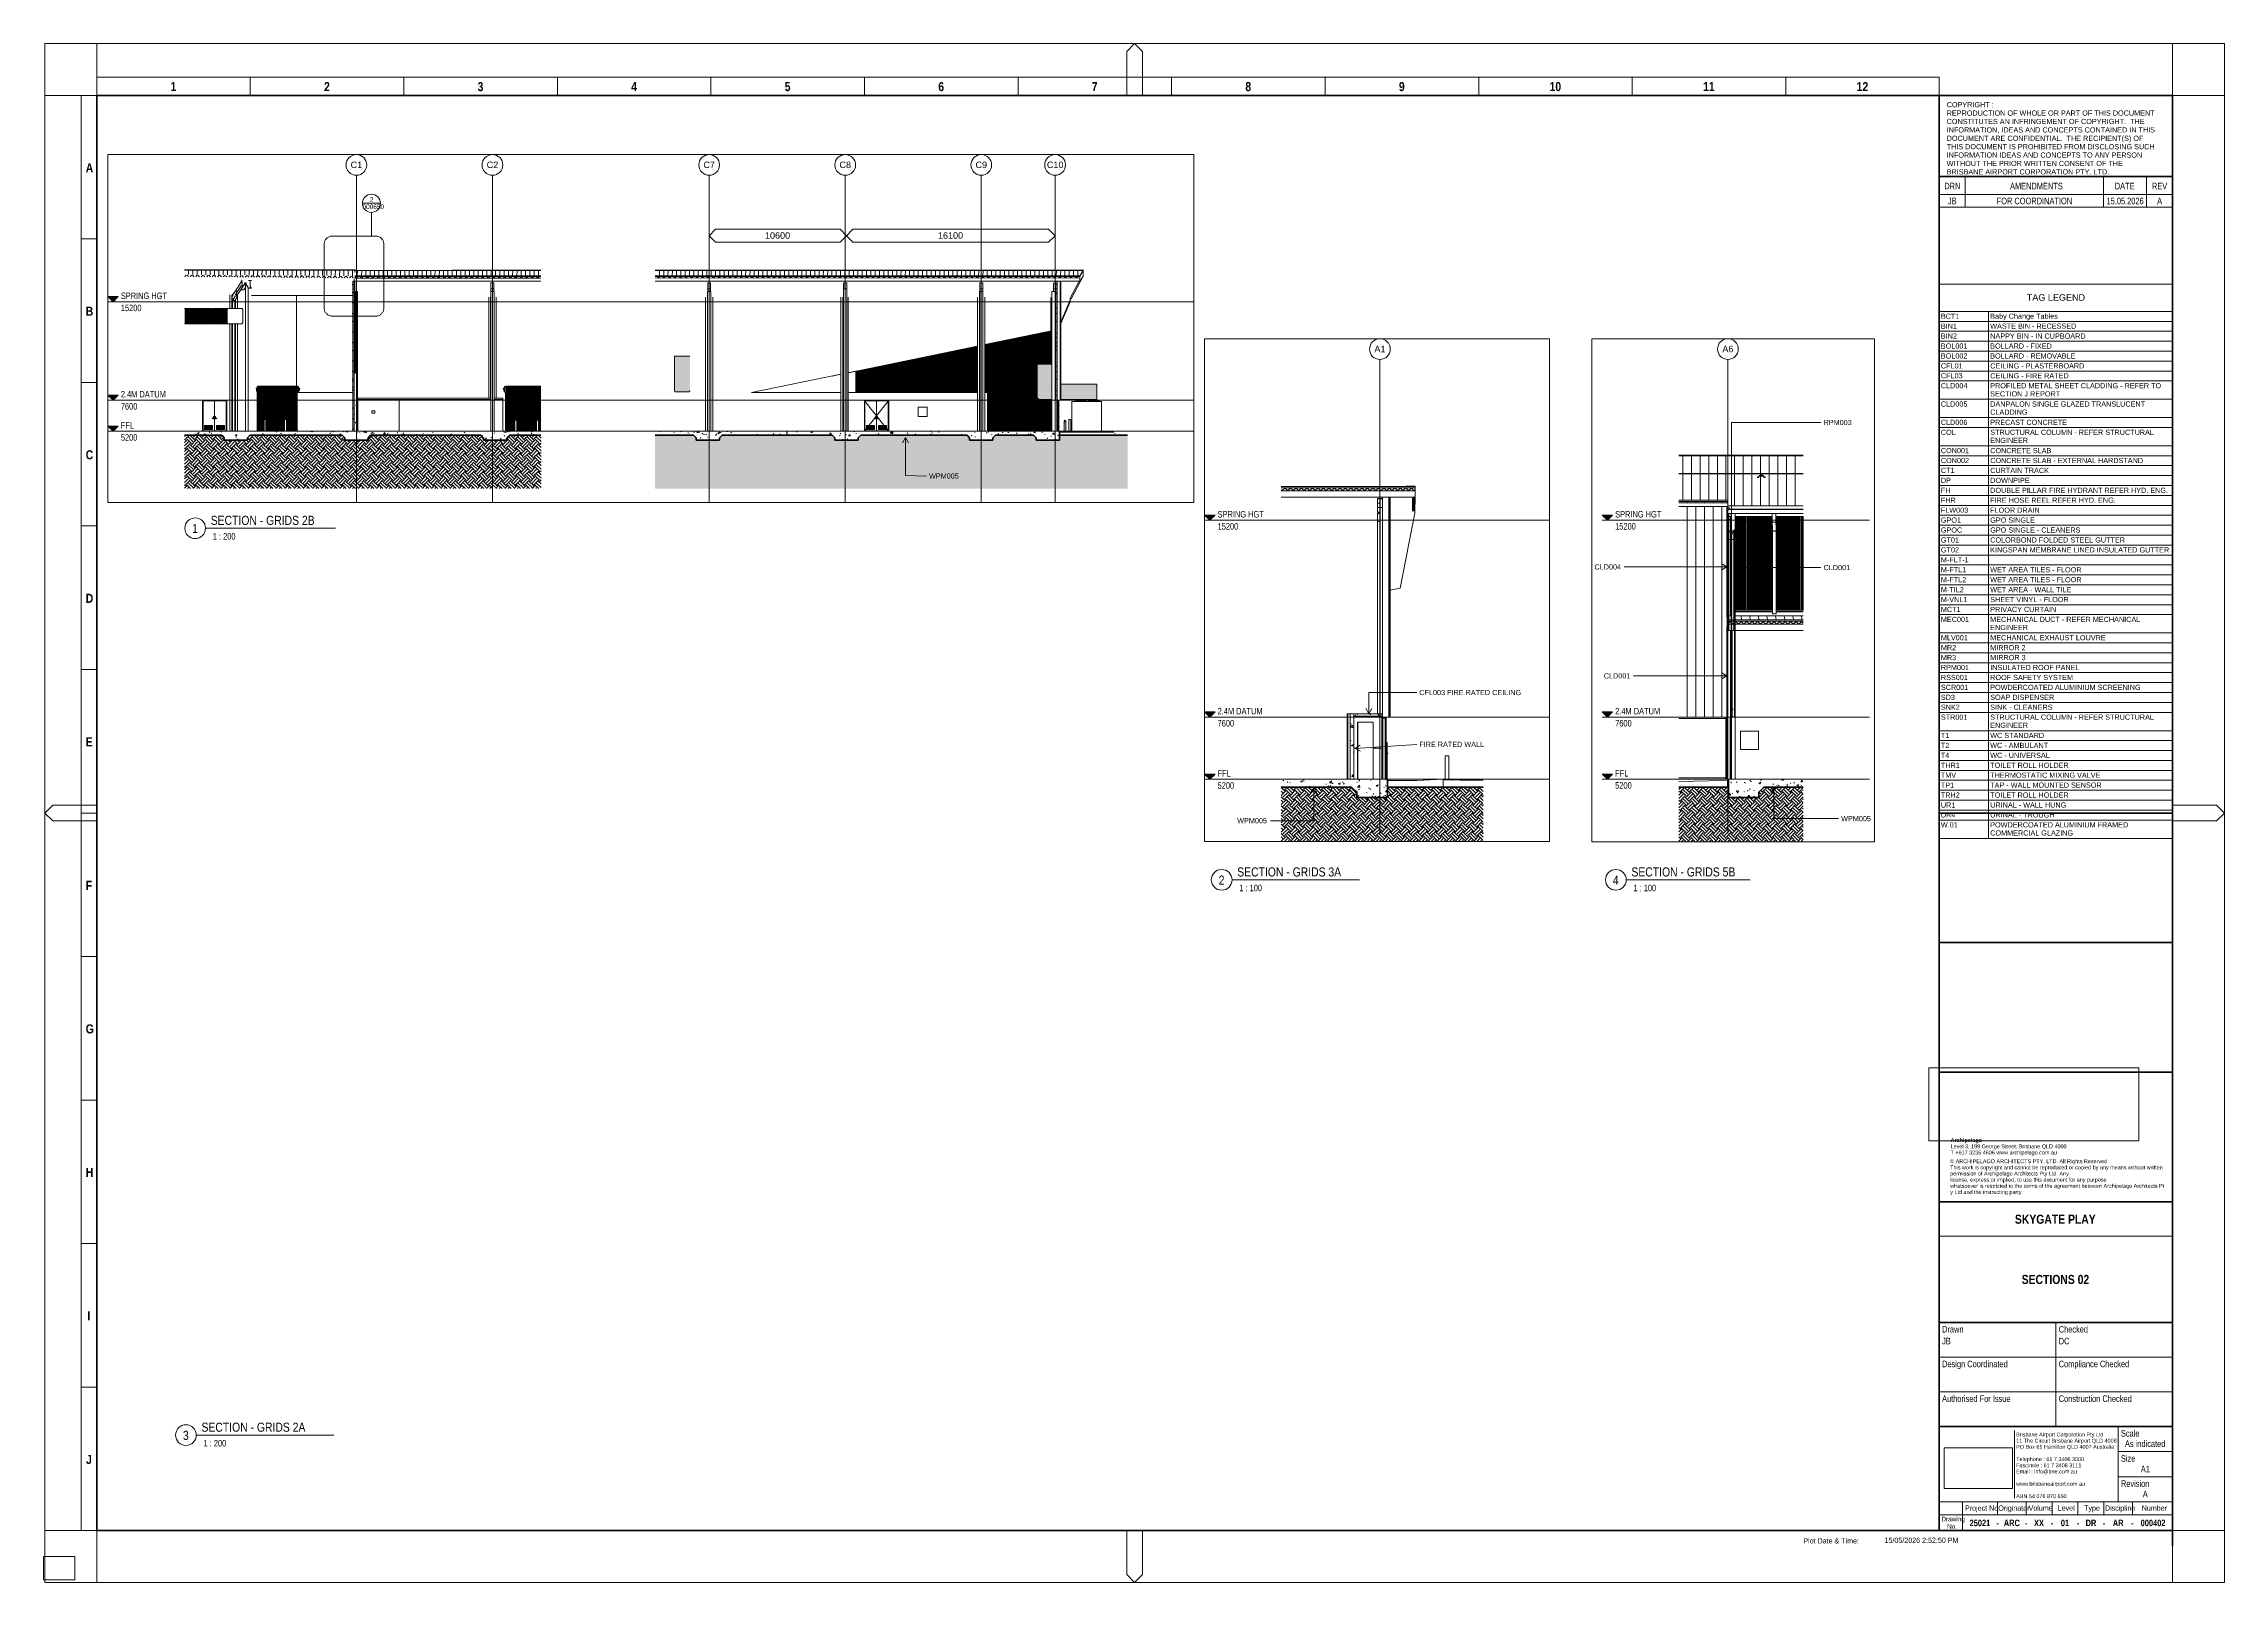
# Paper-space layout 'Layout1' of a CAD drawing. Header units: millimetres. Extents: x 0 to 841, y -1 to 593.
# The model-space entities are those that its viewports show. They can reach past a viewport. Long polylines and large blocks are cut down to what shows.
import ezdxf

# ---------------------------------------------------------------- set-up
doc = ezdxf.new("R2010")
doc.units = ezdxf.units.MM
for name, pattern in [('AEC_Center', [24, 12, -4, 4, -4]), ('AEC_Double Dash', [39, 15, -4, 6, -4, 6, -4]), ('Dash Small', [9, 3, -1.5, 3, -1.5]), ('Grid Line', [21, 12, -3, 3, -3]), ('Hidden', [6, 4, -2])]:
    doc.linetypes.add(name, pattern=pattern)
for name, color, linetype, lineweight in [('A-ANNO-NOTE', 131, 'Continuous', 5), ('A-ANNO-SYMB', 150, 'Continuous', 5), ('A-CLNG', 13, 'Continuous', 5), ('A-CLNG-PATT', 13, 'Continuous', 15), ('A-DETL', 90, 'Continuous', 18), ('A-DETL-GENF', 92, 'Continuous', 5), ('A-DETL-THIN', 151, 'Continuous', 5), ('A-DOOR', 31, 'Continuous', 5), ('A-DOOR-FRAM', 31, 'Continuous', 5), ('A-FLOR', 192, 'Continuous', 5), ('A-FLOR-LEVL', 51, 'Continuous', 5), ('A-FLOR-PATT', 8, 'Continuous', 15), ('A-GENM', 13, 'Continuous', 5), ('A-GLAZ-CURT', 52, 'Continuous', 5), ('A-GLAZ-CWMG', 51, 'Continuous', 5), ('A-ROOF', 132, 'Continuous', 5), ('A-ROOF-OTLN', 132, 'Continuous', 5), ('A-ROOF-PATT', 132, 'Continuous', 15), ('A-SIGN', 13, 'Continuous', 5), ('A-WALL', 113, 'Continuous', 5), ('A-WALL-PATT', 111, 'Continuous', 13), ('E-ELEC-EQPM', 71, 'Continuous', 5), ('F-FIRE', 13, 'Continuous', 5), ('G-ANNO-SCHD', 231, 'Continuous', 5), ('G-ANNO-TEXT', 231, 'Continuous', 5), ('G-ANNO-TTLB', 6, 'Continuous', 5), ('G-ANNO-TTLB-MEDM', 33, 'Continuous', 20), ('G-ANNO-TTLB-THIN', 151, 'Continuous', 5), ('G-ANNO-TTLB-WIDE', 214, 'Continuous', 50), ('P-SANR-FIXT', 6, 'Continuous', 5), ('P-SANR-FIXT-HDLN', 131, 'Hidden', 5), ('Q-SPCQ', 91, 'Continuous', 5), ('S-BEAM', 12, 'Continuous', 5), ('S-COLS', 52, 'Continuous', 5), ('S-GRID', 1, 'Continuous', 5), ('S-GRID-IDEN', 1, 'Continuous', 5)]:
    doc.layers.add(name, color=color, linetype=linetype, lineweight=lineweight)
doc.layers.add('G-ANNO-NPLT', color=191, linetype='Continuous', plot=False)
doc.styles.add('Arial', font='arial.ttf', dxfattribs={"height": 500})
doc.styles.add('Arial Narrow', font='ARIALN.TTF', dxfattribs={"height": 500})
doc.styles.add('Arial Narrow_1', font='ARIALN.TTF', dxfattribs={"height": 360})
doc.styles.add('Arial Narrow_2', font='ARIALN.TTF', dxfattribs={"height": 250})
doc.styles.add('Arial Narrow_3', font='ARIALN.TTF', dxfattribs={"height": 2.5})
doc.styles.add('Arial Narrow_4', font='ARIALN.TTF', dxfattribs={"height": 2})
doc.styles.add('Arial Narrow_5', font='ARIALN.TTF', dxfattribs={"height": 1.8})
doc.styles.add('Arial Narrow_6', font='ARIALN.TTF', dxfattribs={"height": 3.5})
doc.styles.add('Arial Narrow_B', font='ARIALNB.TTF', dxfattribs={"height": 3.5})
doc.styles.add('Arial Narrow_B_1', font='ARIALNB.TTF', dxfattribs={"height": 2.5})
doc.styles.add('Arial_1', font='arial.ttf', dxfattribs={"height": 400})
doc.styles.add('Arial_2', font='arial.ttf', dxfattribs={"height": 250})
doc.styles.add('Arial_3', font='arial.ttf', dxfattribs={"height": 200})
doc.styles.add('Arial_4', font='arial.ttf', dxfattribs={"height": 2})
doc.styles.add('Arial_5', font='arial.ttf', dxfattribs={"height": 1.5})
doc.styles.add('Arial_6', font='arial.ttf', dxfattribs={"height": 2.5})
doc.styles.add('Arial_B', font='arialbd.ttf', dxfattribs={"height": 1.5})
picture_1 = doc.add_image_def('image1.png', size_in_pixel=(2884, 1727))
picture_2 = doc.add_image_def('image2.png', size_in_pixel=(4363, 1520))
pattern_1 = [(45.00347, (1073539.08, 9820.3), (-212.1449, 212.1192), []), (135.003, (1073539.08, 9820.3), (-212.1209, -212.1431), [])]
pattern_2 = [(89.546, (2304716.66, -373755.56), (-332.99944, 0.00159), [])]
pattern_3 = [(0, (1073539.08, 9820.3), (812.8, 203.2), [67.056, -542.544, 67.056, -3793.744]), (0, (1073539.08, 9820.3), (812.8, 203.2), [-676.656, -542.544, 67.056, -1152.144, -2032]), (0, (1073539.08, 9820.3), (812.8, 203.2), [-2438.4, 67.056, -542.544, 67.056, -1355.344]), (0, (1073539.08, 9820.3), (812.8, 203.2), [-3115.056, -339.344, 67.056, -948.944]), (120, (1073843.88, 9921.9), (-582.37636, 602.30545), [67.056, -542.544, 67.056, -3793.744]), (120, (1073843.88, 9921.9), (-582.37636, 602.30545), [-676.656, -542.544, 67.056, -1152.144, -2032]), (120, (1073843.88, 9921.9), (-582.37636, 602.30545), [-2438.4, 67.056, -542.544, 67.056, -1355.344]), (120, (1073843.88, 9921.9), (-582.37636, 602.30545), [-3115.056, -339.344, 67.056, -948.944]), (240, (1073945.48, 10328.3), (-230.42364, -805.50545), [67.056, -542.544, 67.056, -3793.744]), (240, (1073945.48, 10328.3), (-230.42364, -805.50545), [-676.656, -542.544, 67.056, -1152.144, -2032]), (240, (1073945.48, 10328.3), (-230.42364, -805.50545), [-2438.4, 67.056, -542.544, 67.056, -1355.344]), (240, (1073945.48, 10328.3), (-230.42364, -805.50545), [-3115.056, -339.344, 67.056, -948.944])]
pattern_4 = [(50, (1073539.1, 9820.3), (1457.472, -127.512), [152.4, -1676.4]), (355, (1073539.1, 9820.3), (-281.942, 1528.454), [121.92, -1341.12]), (100.451, (1073660.5, 9809.7), (1175.541, 1400.933), [129.52, -1424.72]), (46.184, (1073539, 10226.7), (2168.632, -336.342), [228.6, -2514.6]), (96.636, (1073719.8, 10198.7), (1899.22, 1979.42), [194.28, -2137.08]), (351.184, (1073539, 10226.7), (1899.24, 1979.4), [182.88, -2011.68]), (21, (1073742.3, 10125.1), (1212.915, -818.121), [152.4, -1676.4]), (326, (1073742.3, 10125.1), (494.417, 1473.504), [121.92, -1341.12]), (71.451, (1073843.4, 10056.9), (1707.337, 655.37), [129.52, -1424.72]), (37.5, (1073539.1, 9820.3), (24.7094, 676.4402), [67.056, -1257.808, 67.056, -2640.584]), (37.5, (1073539.1, 9820.3), (24.7094, 676.4402), [-1391.92, -1294.384, 67.056, -1279.144]), (7.5, (1073539.1, 9820.3), (534.558, 801.444), [67.056, -709.168, 67.056, -1227.328, -513.08]), (7.5, (1073539.1, 9820.3), (534.558, 801.444), [-2070.608, 67.056, -446.024]), (327.5, (1073085.94, 9820.3), (1084.7275, -45.8312), [67.056, -440.944, 67.056, -3621.024]), (327.5, (1073085.94, 9820.3), (1084.7275, -45.8312), [-575.056, -1517.904, 67.056, -2036.064]), (317.5, (1072882.7, 9820.3), (1185.035, 203.414), [67.056, -593.344, 67.056, -985.52, -1493.52]), (317.5, (1072882.7, 9820.3), (1185.035, 203.414), [-1712.976, 67.056, -1426.464])]
pattern_5 = [(135, (1073539.1, 9908.7), (-707.1068, 6e-14), [500, -500]), (135, (1073671.66, 10041.27), (-707.1068, 6e-14), [500, -500]), (135, (1073804.24, 10173.85), (-707.1068, 6e-14), [500, -500]), (45, (1073539.1, 9820.3), (0, 707.1068), [500, -500]), (45, (1073671.66, 9687.7), (0, 707.1068), [500, -500]), (45, (1073804.24, 9555.13), (0, 707.1068), [500, -500])]
pattern_6 = [(50, (1184190.9, 8812.7), (728.737, -63.756), [76.2, -838.2]), (355, (1184190.9, 8812.7), (-140.97, 764.23), [60.96, -670.56]), (100.451, (1184251.6, 8807.4), (587.77, 700.47), [64.76, -712.36]), (46.184, (1184190.9, 9015.9), (1084.32, -168.17), [114.3, -1257.3]), (96.636, (1184281.2, 9001.9), (949.61, 989.71), [97.14, -1068.54]), (351.184, (1184190.9, 9015.9), (949.62, 989.7), [91.44, -1005.84]), (21, (1184292.5, 8965.1), (606.46, -409.06), [76.2, -838.2]), (326, (1184292.5, 8965.1), (247.21, 736.75), [60.96, -670.56]), (71.451, (1184343, 8931), (853.67, 327.685), [64.76, -712.36]), (37.5, (1184190.88, 8812.7), (12.355, 338.22), [33.528, -628.904, 33.528, -647.192, -673.1]), (37.5, (1184190.88, 8812.7), (12.355, 338.22), [-1343.152, 33.528, -639.572]), (7.5, (1184190.88, 8812.7), (267.279, 400.722), [33.528, -354.584, 33.528, -613.664, -256.54]), (7.5, (1184190.88, 8812.7), (267.279, 400.722), [-1035.304, 33.528, -223.012]), (327.5, (1183964.3, 8812.7), (542.363, -22.915), [33.528, -220.472, 33.528, -1810.512]), (327.5, (1183964.3, 8812.7), (542.363, -22.915), [-287.528, -758.952, 33.528, -1018.032]), (317.5, (1183862.7, 8812.7), (592.517, 101.707), [33.528, -296.672, 33.528, -492.76, -746.76]), (317.5, (1183862.7, 8812.7), (592.517, 101.707), [-856.49, 33.53, -713.23])]
pattern_7 = [(0, (1184190.88, 8812.7), (406.4, 101.6), [33.528, -271.272, 33.528, -271.272, -1625.6]), (0, (1184190.88, 8812.7), (406.4, 101.6), [-609.6, 33.528, -576.072, 33.528, -271.272, -711.2]), (0, (1184190.88, 8812.7), (406.4, 101.6), [-1524, 33.528, -169.672, 33.528, -474.472]), (120, (1184343.28, 8863.5), (-291.1882, 301.1527), [33.528, -271.272, 33.528, -271.272, -1625.6]), (120, (1184343.28, 8863.5), (-291.1882, 301.1527), [-609.6, 33.528, -576.072, 33.528, -271.272, -711.2]), (120, (1184343.28, 8863.5), (-291.1882, 301.1527), [-1524, 33.528, -169.672, 33.528, -474.472]), (240, (1184394.08, 9066.7), (-115.2118, -402.7527), [33.528, -271.272, 33.528, -1896.872]), (240, (1184394.08, 9066.7), (-115.2118, -402.7527), [-338.328, -271.272, 33.528, -576.072, -1016]), (240, (1184394.08, 9066.7), (-115.2118, -402.7527), [-1219.2, 33.528, -271.272, 33.528, -677.672]), (240, (1184394.08, 9066.7), (-115.2118, -402.7527), [-1557.528, -169.672, 33.528, -474.472])]
pattern_8 = [(50, (1195733.74, 9812.7), (728.737, -63.756), [76.2, -838.2]), (355, (1195733.74, 9812.7), (-140.97, 764.23), [60.96, -670.56]), (100.451, (1195794.5, 9807.4), (587.77, 700.47), [64.76, -712.36]), (46.184, (1195733.7, 10015.9), (1084.32, -168.17), [114.3, -1257.3]), (96.636, (1195824.1, 10001.9), (949.61, 989.71), [97.14, -1068.54]), (351.184, (1195733.7, 10015.9), (949.62, 989.7), [91.44, -1005.84]), (21, (1195835.34, 9965.1), (606.46, -409.06), [76.2, -838.2]), (326, (1195835.34, 9965.1), (247.21, 736.75), [60.96, -670.56]), (71.451, (1195885.9, 9931), (853.67, 327.685), [64.76, -712.36]), (37.5, (1195733.74, 9812.7), (12.355, 338.22), [33.528, -628.904, 33.528, -647.192, -673.1]), (37.5, (1195733.74, 9812.7), (12.355, 338.22), [-1343.15, 33.53, -639.57]), (7.5, (1195733.74, 9812.7), (267.28, 400.722), [33.528, -354.584, 33.528, -613.664, -256.54]), (7.5, (1195733.74, 9812.7), (267.28, 400.722), [-1035.304, 33.53, -223.01]), (327.5, (1195507.17, 9812.7), (542.363, -22.915), [33.528, -220.472, 33.528, -1810.512]), (327.5, (1195507.17, 9812.7), (542.363, -22.915), [-287.528, -758.952, 33.528, -1018.032]), (317.5, (1195405.57, 9812.7), (592.517, 101.707), [33.53, -296.67, 33.53, -492.76, -746.76]), (317.5, (1195405.57, 9812.7), (592.517, 101.707), [-856.49, 33.53, -713.23])]
pattern_9 = [(0, (1195733.74, 9812.7), (406.4, 101.6), [33.528, -271.272, 33.528, -271.272, -1625.6]), (0, (1195733.74, 9812.7), (406.4, 101.6), [-609.6, 33.528, -576.072, 33.528, -271.272, -711.2]), (0, (1195733.74, 9812.7), (406.4, 101.6), [-1524, 33.528, -169.672, 33.528, -474.472]), (120, (1195886.14, 9863.5), (-291.1882, 301.1527), [33.528, -271.272, 33.528, -271.272, -1625.6]), (120, (1195886.14, 9863.5), (-291.1882, 301.1527), [-609.6, 33.528, -576.072, 33.528, -271.272, -711.2]), (120, (1195886.14, 9863.5), (-291.1882, 301.1527), [-1524, 33.528, -169.672, 33.528, -474.472]), (240, (1195936.94, 10066.7), (-115.2118, -402.7527), [33.528, -271.272, 33.528, -1896.872]), (240, (1195936.94, 10066.7), (-115.2118, -402.7527), [-338.328, -271.272, 33.528, -576.072, -1016]), (240, (1195936.94, 10066.7), (-115.2118, -402.7527), [-1219.2, 33.528, -271.272, 33.528, -677.672]), (240, (1195936.94, 10066.7), (-115.2118, -402.7527), [-1557.528, -169.672, 33.528, -474.472])]

# ---------------------------------------------------------------- blocks, each defined once
blk = doc.blocks.new('TB-BAC-A1-Portrait - Type 1-223120-SECTIONS 02')
at = {"layer": 'G-ANNO-TTLB'}
for p, q in [((841.5, 593), (0.5, 593)), ((0.5, 593), (0.5, -1)), ((841.5, -1), (841.5, 593)), ((0.5, -1), (841.5, -1))]:
    blk.add_line(p, q, dxfattribs=at)
at = {"layer": 'G-ANNO-TTLB-MEDM'}
for p, q in [((731.5, 132.67), (821.5, 132.67)), ((776.5, 59.17), (776.5, 99.34)), ((731.5, 85.95), (821.5, 85.95)), ((731.5, 72.56), (821.5, 72.56)), ((800.5, 30.06), (800.5, 59.17)), ((800.5, 49.47), (821.5, 49.47)), ((800.5, 39.76), (821.5, 39.76)), ((731.5, 30.06), (821.5, 30.06)), ((740.5, 30.06), (740.5, 19)), ((754, 25.06), (754, 30.06)), ((765, 25.06), (765, 30.06)), ((775, 25.06), (775, 30.06)), ((785, 25.06), (785, 30.06)), ((795, 25.06), (795, 30.06)), ((806, 25.06), (806, 30.06)), ((731.5, 25.06), (821.5, 25.06))]:
    blk.add_line(p, q, dxfattribs=at)
at = {"layer": 'G-ANNO-TTLB-THIN'}
for p, q in [((20.5, 593), (20.5, 573)), ((421, 593), (418, 590)), ((418, 590), (418, 573)), ((424, 590), (421, 593)), ((424, 573), (424, 590)), ((821.5, 593), (821.5, 573)), ((20.5, 573), (0.5, 573)), ((14.5, 19), (14.5, 573)), ((20.5, 580), (731.5, 580)), ((79.75, 573), (79.75, 580)), ((139, 573), (139, 580)), ((198.25, 573), (198.25, 580)), ((257.5, 573), (257.5, 580)), ((316.75, 573), (316.75, 580)), ((376, 573), (376, 580)), ((435.25, 573), (435.25, 580)), ((494.5, 573), (494.5, 580)), ((553.75, 573), (553.75, 580)), ((613, 573), (613, 580)), ((672.25, 573), (672.25, 580)), ((731.5, 573), (731.5, 580)), ((821.5, 573), (841.5, 573)), ((741.5, 534.71), (741.5, 541.71)), ((794.87, 534.71), (794.87, 541.71)), ((811.5, 534.71), (811.5, 541.71)), ((14.5, 517.6), (20.5, 517.6)), ((14.5, 462.2), (20.5, 462.2)), ((14.5, 406.8), (20.5, 406.8)), ((14.5, 351.4), (20.5, 351.4)), ((0.5, 296), (3.5, 299)), ((3.5, 293), (0.5, 296)), ((3.5, 299), (20.5, 299)), ((14.5, 296), (20.5, 296)), ((838.5, 299), (821.5, 299)), ((841.5, 296), (838.5, 299)), ((838.5, 293), (841.5, 296)), ((20.5, 293), (3.5, 293)), ((821.5, 293), (838.5, 293)), ((14.5, 240.6), (20.5, 240.6)), ((14.5, 185.2), (20.5, 185.2)), ((14.5, 129.8), (20.5, 129.8)), ((14.5, 74.4), (20.5, 74.4)), ((760.5, 57.67), (760.5, 31.56)), ((20.5, 19), (0.5, 19)), ((20.5, -1), (20.5, 19)), ((418, 2), (418, 19)), ((424, 19), (424, 2)), ((821.5, 19), (841.5, 19)), ((821.5, -1), (821.5, 13)), ((421, -1), (418, 2)), ((424, 2), (421, -1))]:
    blk.add_line(p, q, dxfattribs=at)
at = {"layer": 'G-ANNO-TTLB-WIDE'}
for p, q in [((20.5, 573), (20.5, 19)), ((821.5, 573), (20.5, 573)), ((731.5, 19), (731.5, 573)), ((821.5, 13), (821.5, 573)), ((821.5, 541.71), (731.5, 541.71)), ((731.5, 296), (821.5, 296)), ((731.5, 245.96), (821.5, 245.96)), ((731.5, 195.96), (821.5, 195.96)), ((731.5, 145.96), (821.5, 145.96)), ((731.5, 99.34), (821.5, 99.34)), ((731.5, 59.17), (821.5, 59.17)), ((20.5, 19), (821.5, 19))]:
    blk.add_line(p, q, dxfattribs=at)
at = {"layer": 'G-ANNO-TTLB', "attachment_point": 1}
for s, insert, char_height, width, style in [('\\fArial Narrow|b1|i0|c0|p34|;1', (48.97, 578.15), 3.5, 2.7257, 'Arial Narrow_B'), ('\\fArial Narrow|b1|i0|c0|p34|;2', (108.22, 578.15), 3.5, 2.7257, 'Arial Narrow_B'), ('\\fArial Narrow|b1|i0|c0|p34|;3', (167.47, 578.15), 3.5, 2.7257, 'Arial Narrow_B'), ('\\fArial Narrow|b1|i0|c0|p34|;4', (226.72, 578.15), 3.5, 2.7257, 'Arial Narrow_B'), ('\\fArial Narrow|b1|i0|c0|p34|;5', (285.97, 578.15), 3.5, 2.7257, 'Arial Narrow_B'), ('\\fArial Narrow|b1|i0|c0|p34|;6', (345.22, 578.15), 3.5, 2.7257, 'Arial Narrow_B'), ('\\fArial Narrow|b1|i0|c0|p34|;7', (404.47, 578.15), 3.5, 2.7257, 'Arial Narrow_B'), ('\\fArial Narrow|b1|i0|c0|p34|;8', (463.72, 578.15), 3.5, 2.7257, 'Arial Narrow_B'), ('\\fArial Narrow|b1|i0|c0|p34|;9', (522.97, 578.15), 3.5, 2.7257, 'Arial Narrow_B'), ('10', (581.1, 578.15), 3.5, 5.4515, 'Arial Narrow_B'), ('11', (640.35, 578.15), 3.5, 5.4515, 'Arial Narrow_B'), ('12', (699.6, 578.15), 3.5, 5.4515, 'Arial Narrow_B'), ('COPYRIGHT :', (734.34, 570.42), 2, 22.2869, 'Arial_4'), ('CONSTITUTES AN INFRINGEMENT OF COPYRIGHT.  THE ', (734.34, 563.94), 2, 94.9198, 'Arial_4'), ('REPRODUCTION OF WHOLE OR PART OF THIS DOCUMENT ', (734.34, 567.18), 2, 99.8101, 'Arial_4'), ('DOCUMENT ARE CONFIDENTIAL.  THE RECIPIENT(S) OF ', (734.34, 557.45), 2, 94.519, 'Arial_4'), ('INFORMATION, IDEAS AND CONCEPTS CONTAINED IN THIS ', (734.34, 560.69), 2, 99.8903, 'Arial_4'), ('WITHOUT THE PRIOR WRITTEN CONSENT OF THE ', (734.34, 547.73), 2, 84.8987, 'Arial_4'), ('THIS DOCUMENT IS PROHIBITED FROM DISCLOSING SUCH ', (734.34, 554.21), 2, 99.8101, 'Arial_4'), ('INFORMATION IDEAS AND CONCEPTS TO ANY PERSON ', (734.34, 550.97), 2, 93.9578, 'Arial_4'), ('\\fArial Narrow|b1|i0|c0|p34|;A', (16.25, 546.82), 3.5, 3.0464, 'Arial Narrow_B'), ('DRN', (733.42, 539.27), 2.5, 7.4557, 'Arial Narrow_3'), ('BRISBANE AIRPORT CORPORATION PTY. LTD.', (734.34, 544.49), 2, 77.3628, 'Arial_4'), ('AMENDMENTS', (758.79, 539.27), 2.5, 24.692, 'Arial Narrow_3'), ('DATE', (799.2, 539.27), 2.5, 9.2996, 'Arial Narrow_3'), ('REV', (813.55, 539.27), 2.5, 7.135, 'Arial Narrow_3'), ('\\fArial Narrow|b1|i0|c0|p34|;B', (16.25, 491.42), 3.5, 3.0464, 'Arial Narrow_B'), ('\\fArial Narrow|b1|i0|c0|p34|;C', (16.25, 436.02), 3.5, 3.0464, 'Arial Narrow_B'), ('\\fArial Narrow|b1|i0|c0|p34|;D', (16.25, 380.62), 3.5, 3.0464, 'Arial Narrow_B'), ('\\fArial Narrow|b1|i0|c0|p34|;E', (16.25, 325.22), 3.5, 3.0464, 'Arial Narrow_B'), ('\\fArial Narrow|b1|i0|c0|p34|;F', (16.25, 269.82), 3.5, 3.0464, 'Arial Narrow_B'), ('\\fArial Narrow|b1|i0|c0|p34|;G', (16.25, 214.42), 3.5, 3.0464, 'Arial Narrow_B'), ('Archipelago', (735.85, 170.45), 1.5, 14.9114, 'Arial_B'), ('© ARCHIPELAGO ARCHITECTS PTY. LTD. All\xa0Rights\xa0Reserved ', (735.7, 162.33), 1.5, 74.1561, 'Arial_5'), ('This\xa0work\xa0is\xa0copyright\xa0and\xa0cannot\xa0be\xa0reproduced\xa0or\xa0copied\xa0by\xa0any\xa0means\xa0without\xa0written\xa0', (735.7, 159.95), 1.5, 99.5696, 'Arial_5'), ('T +617 3236 4606 www.archipelago.com.au', (735.85, 165.69), 1.5, 50.0253, 'Arial_5'), ('Level 3, 199 George Street, Brisbane QLD 4000', (735.85, 168.07), 1.5, 54.2742, 'Arial_5'), ('\\fArial Narrow|b1|i0|c0|p34|;H', (16.25, 159.02), 3.5, 3.0464, 'Arial Narrow_B'), ('whatsoever\xa0is\xa0restricted\xa0to\xa0the\xa0terms\xa0of\xa0the\xa0agreement\xa0between\xa0Archipelago\xa0Architects\xa0Pt', (735.7, 152.81), 1.5, 99.8101, 'Arial_5'), ('permission\xa0of\xa0Archipelago\xa0Architects\xa0Pty\xa0Ltd. Any ', (735.7, 157.57), 1.5, 56.1181, 'Arial_5'), ('license,\xa0express\xa0or\xa0implied,\xa0to\xa0use\xa0this\xa0document\xa0for\xa0any\xa0purpose ', (735.7, 155.19), 1.5, 73.5147, 'Arial_5'), ('y\xa0Ltd\xa0and\xa0the\xa0instructing\xa0party.', (735.7, 150.43), 1.5, 33.9915, 'Arial_5'), ('\\fArial Narrow|b1|i0|c0|p34|;I', (16.91, 103.62), 3.5, 1.3629, 'Arial Narrow_B'), ('Drawn', (732.57, 97.96), 2.5, 9.9409, 'Arial Narrow_3'), ('Checked', (777.57, 97.96), 2.5, 13.7089, 'Arial Narrow_3'), ('Design Coordinated', (732.57, 84.57), 2.5, 30.6245, 'Arial Narrow_3'), ('Compliance Checked', (777.57, 84.57), 2.5, 33.0295, 'Arial Narrow_3'), ('Authorised For Issue', (732.57, 71.18), 2.5, 32.0675, 'Arial Narrow_3'), ('Construction Checked', (777.57, 71.18), 2.5, 34.1519, 'Arial Narrow_3'), ('11 The Circuit Brisbane Airport QLD 4008', (761.15, 54.46), 1.5, 47.2996, 'Arial_5'), ('Brisbane Airport Corporation Pty Ltd', (761.15, 56.84), 1.5, 40.5654, 'Arial_5'), ('PO Box 61 Hamilton QLD 4007 Australia', (761.15, 52.08), 1.5, 46.0169, 'Arial_5'), ('Scale', (801.57, 57.79), 2.5, 8.7384, 'Arial Narrow_3'), ('\\fArial Narrow|b1|i0|c0|p34|;J', (16.38, 48.22), 3.5, 2.7257, 'Arial Narrow_B'), ('Telephone : 61 7 3406 3000', (761.15, 47.32), 1.5, 31.9873, 'Arial_5'), ('Fascimile : 61 7 3406 3111', (761.15, 44.94), 1.5, 30.9451, 'Arial_5'), ('Email : info@bne.com.au', (761.15, 42.55), 1.5, 28.4599, 'Arial_5'), ('Size', (801.57, 48.09), 2.5, 6.8143, 'Arial Narrow_3'), ('A1', (809.26, 44.01), 2.5, 4.2489, 'Arial Narrow_3'), ('www.brisbaneairport.com.au', (761.15, 37.79), 1.5, 32.0675, 'Arial_5'), ('Revision', (801.57, 38.39), 2.5, 13.3882, 'Arial Narrow_3'), ('Project No.', (741.41, 28.7), 2, 14.1899, 'Arial Narrow_4'), ('Originator', (754.28, 28.7), 2, 12.5865, 'Arial Narrow_4'), ('ABN 54 076 870 650', (761.15, 33.03), 1.5, 23.9705, 'Arial_5'), ('Volume', (765.96, 28.7), 2, 9.7004, 'Arial Narrow_4'), ('Level', (777.18, 28.7), 2, 6.8945, 'Arial Narrow_4'), ('Type', (787.36, 28.7), 2, 6.4135, 'Arial Narrow_4'), ('Discipline', (795.41, 28.7), 2, 12.2658, 'Arial Narrow_4'), ('Number', (809.59, 28.7), 2, 10.1013, 'Arial Narrow_4'), ('Drawing ', (732.31, 24.35), 1.8, 9.2996, 'Arial Narrow_5'), ('No.', (734.5, 21.51), 1.8, 3.7679, 'Arial Narrow_5'), ('\\fArial Narrow|b1|i0|c0|p34|;-', (753.53, 23.15), 2.5, 0.4008, 'Arial Narrow_B_1'), ('\\fArial Narrow|b1|i0|c0|p34|;-', (764.52, 23.15), 2.5, 0.4008, 'Arial Narrow_B_1'), ('\\fArial Narrow|b1|i0|c0|p34|;-', (774.54, 23.15), 2.5, 0.4008, 'Arial Narrow_B_1'), ('\\fArial Narrow|b1|i0|c0|p34|;-', (784.55, 23.15), 2.5, 0.4008, 'Arial Narrow_B_1'), ('\\fArial Narrow|b1|i0|c0|p34|;-', (794.55, 23.15), 2.5, 0.4008, 'Arial Narrow_B_1'), ('\\fArial Narrow|b1|i0|c0|p34|;-', (805.53, 23.15), 2.5, 0.4008, 'Arial Narrow_B_1'), ('Plot Date & Time:', (679.02, 16.04), 2, 22.4473, 'Arial Narrow_4')]:
    blk.add_mtext(s, dxfattribs=dict(at, insert=insert, char_height=char_height, width=width, style=style))
at = {"layer": 'G-ANNO-TTLB'}
image = blk.add_image(picture_2, insert=(727.44, 169.44), size_in_units=(81.1, 28.25), dxfattribs=at)
image.dxf.flags = 7
image = blk.add_image(picture_1, insert=(733.39, 35.2), size_in_units=(26.35, 15.78), dxfattribs=at)
image.dxf.flags = 7
blk = doc.blocks.new('Viewport - A1-4169-SECTIONS 02')
at = {"layer": 'G-ANNO-TTLB'}
for start, end in [(360, 180), (180, 0)]:
    blk.add_arc((-4, 0), 4, start, end, dxfattribs=at)
blk = doc.blocks.new('SHS-Square Hollow Section-Column - 250x250xSHS-1478536-SECTION - GRIDS 2B')
at = {"layer": 'S-COLS', "linetype": 'Hidden'}
for p, q in [((-1602688.3, 5201.8), (-1602688.3, 15990)), ((-1602448.3, 15990), (-1602448.3, 5201.8))]:
    blk.add_line(p, q, dxfattribs=at)
blk = doc.blocks.new('SHS-Square Hollow Section-Column - 250x250xSHS-2929213-SECTION - GRIDS 2B')
at = {"layer": 'S-COLS', "linetype": 'Hidden'}
for p, q in [((-1592188.3, 5201.8), (-1592188.3, 16600)), ((-1591948.3, 16600), (-1591948.3, 5201.8))]:
    blk.add_line(p, q, dxfattribs=at)
blk = doc.blocks.new('Hydrant_double9 - Hydrant_double-1019449-SECTION - GRIDS 2B')
at = {"layer": 'F-FIRE'}
for p, q in [((-1575169.6, 5995.8), (-1575169.6, 5200)), ((-1575049.6, 5200), (-1575049.6, 5995.8)), ((-1575169.6, 5200), (-1575109.6, 5200)), ((-1575109.6, 5200), (-1575049.6, 5200))]:
    blk.add_line(p, q, dxfattribs=at)
for start, end in [(0, 180), (180, 0)]:
    blk.add_arc((-1575109.6, 5985.8), 60, start, end, dxfattribs=at)
blk = doc.blocks.new('Structural Framing 14 - Structural Framing 1-1145661-SECTION - GRIDS 2B')
at = {"layer": 'S-BEAM', "lineweight": 13}
for p, q in [((-1581453.3, 16797.2), (-1581683.3, 16797.2)), ((-1581683.3, 16797.2), (-1581683.3, 16787.1)), ((-1581453.3, 16787.1), (-1581453.3, 16797.2)), ((-1581683.3, 16787.1), (-1581573.3, 16787.1)), ((-1581573.3, 16787.1), (-1581573.3, 16194.9)), ((-1581563.3, 16194.9), (-1581563.3, 16787.1)), ((-1581563.3, 16787.1), (-1581453.3, 16787.1)), ((-1581573.3, 16194.9), (-1581683.3, 16194.9)), ((-1581683.3, 16194.9), (-1581683.3, 16184.8)), ((-1581453.3, 16194.9), (-1581563.3, 16194.9)), ((-1581453.3, 16184.8), (-1581453.3, 16194.9)), ((-1581683.3, 16184.8), (-1581453.3, 16184.8))]:
    blk.add_line(p, q, dxfattribs=at)
at = {"layer": 'S-BEAM'}
for p, q in [((-1581683.3, 16647.6), (-1581573.3, 16647.6)), ((-1581683.3, 16647.6), (-1581683.3, 16194.9)), ((-1581563.3, 16647.6), (-1581453.3, 16647.6)), ((-1581453.3, 16194.9), (-1581453.3, 16647.6)), ((-1581683.3, 16184.8), (-1581683.3, 15990)), ((-1581453.3, 15990), (-1581453.3, 16184.8))]:
    blk.add_line(p, q, dxfattribs=at)
blk = doc.blocks.new('Structural Framing 19 - Structural Framing 1-1145889-SECTION - GRIDS 2B')
at = {"layer": 'S-BEAM', "lineweight": 13}
for p, q in [((-1575753.3, 16797.5), (-1575983.3, 16797.5)), ((-1575983.3, 16797.5), (-1575983.3, 16787.5)), ((-1575753.3, 16792.9), (-1575753.3, 16797.5)), ((-1575983.3, 16787.5), (-1575873.3, 16787.5)), ((-1575873.3, 16787.5), (-1575873.3, 16195.2)), ((-1575863.3, 16195.2), (-1575863.3, 16787.5)), ((-1575863.3, 16787.5), (-1575793.8, 16787.5)), ((-1575873.3, 16195.2), (-1575983.3, 16195.2)), ((-1575983.3, 16195.2), (-1575983.3, 16185.2)), ((-1575753.3, 16195.2), (-1575863.3, 16195.2)), ((-1575753.3, 16185.2), (-1575753.3, 16195.2)), ((-1575983.3, 16185.2), (-1575753.3, 16185.2))]:
    blk.add_line(p, q, dxfattribs=at)
at = {"layer": 'S-BEAM'}
for p, q in [((-1575983.3, 16647.5), (-1575873.3, 16647.5)), ((-1575983.3, 16647.5), (-1575983.3, 16195.2)), ((-1575863.3, 16647.5), (-1575822.3, 16647.5)), ((-1575983.3, 16185.2), (-1575983.3, 15990))]:
    blk.add_line(p, q, dxfattribs=at)
blk = doc.blocks.new('Mechanical - Condensers - Mechanical - Condensers-1249279-SECTION - GRIDS 2B')
at = {"layer": 'A-GENM'}
for points in [[(-1605154.6, 8250), (-1605154.6, 10990.3), (-1605254.6, 10990.3), (-1605254.6, 8350), (-1605251.2, 8324.1), (-1605241.2, 8300), (-1605225.4, 8279.3), (-1605204.6, 8263.4), (-1605180.5, 8253.4)], [(-1605154.6, 8250), (-1604154.6, 8250), (-1604154.6, 10990.3), (-1605154.6, 10990.3), (-1605154.6, 9120.2)], [(-1604154.6, 8250), (-1604128.8, 8253.4), (-1604104.6, 8263.4), (-1604083.9, 8279.3), (-1604068, 8300), (-1604058, 8324.1), (-1604054.6, 8350), (-1604054.6, 10990.3), (-1604154.6, 10990.3), (-1604154.6, 9120.2)], [(-1577255.2, 7650), (-1577155.2, 7750), (-1577155.2, 10390.3), (-1577255.2, 10390.3), (-1577255.2, 7730.2)], [(-1576155.2, 8750), (-1576121.3, 8783.9), (-1576121.3, 10390.3), (-1576155.2, 10390.3), (-1576155.2, 8772.7)]]:
    blk.add_hatch(color=256, dxfattribs=at).paths.add_polyline_path(points)
h = blk.add_hatch(color=256, dxfattribs=at)
h.paths.add_polyline_path([(-1577155.2, 7750), (-1576121.3, 7750), (-1576121.3, 8750), (-1576155.2, 8750), (-1576155.2, 10390.3), (-1577155.2, 10390.3), (-1577155.2, 8425.2)])
h.paths.add_polyline_path([(-1575399, 7750), (-1572655.2, 7750), (-1572655.2, 8750), (-1575424.3, 8750), (-1575424.3, 7750)])
h = blk.add_hatch(color=256, dxfattribs=at)
h.paths.add_polyline_path([(-1572655.2, 8750), (-1572655.2, 8850), (-1575424.3, 8849.4), (-1575424.3, 8750), (-1574829.3, 8750)])
h.paths.add_polyline_path([(-1576121.3, 8750), (-1576121.3, 8783.9), (-1576155.2, 8750), (-1576129.3, 8750)])
h = blk.add_hatch(color=256, dxfattribs=at)
h.paths.add_polyline_path([(-1576253.7, 7650), (-1576121.3, 7650), (-1576121.3, 7750), (-1577155.2, 7750), (-1577255.2, 7650), (-1576538.6, 7650)])
h.paths.add_polyline_path([(-1575399, 7650), (-1572655.2, 7650), (-1572655.2, 7750), (-1575424.3, 7750), (-1575424.3, 7650)])
for p, q in [((-1605254.6, 10990.3), (-1605254.6, 8350)), ((-1605154.6, 10990.3), (-1605254.6, 10990.3)), ((-1605154.6, 10990.3), (-1604154.6, 10990.3)), ((-1604054.6, 10990.3), (-1604154.6, 10990.3)), ((-1577255.2, 10390.3), (-1577255.2, 7650)), ((-1577155.2, 10390.3), (-1577255.2, 10390.3)), ((-1576155.2, 10390.3), (-1577155.2, 10390.3)), ((-1576121, 10390.3), (-1576155.2, 10390.3)), ((-1572655.2, 8850), (-1575424.3, 8850)), ((-1572655.2, 8750), (-1572655.2, 8850)), ((-1572655.2, 8750), (-1572655.2, 7750)), ((-1604154.6, 8250), (-1605154.6, 8250)), ((-1572655.2, 7650), (-1572655.2, 7750)), ((-1577255.2, 7650), (-1576121.3, 7650)), ((-1575424.3, 7650), (-1572655.2, 7650)), ((-1574281.8, 7550), (-1574281.8, 7500)), ((-1574281.8, 7550), (-1574281.8, 7500)), ((-1574012.1, 7550), (-1574281.8, 7550)), ((-1574281.8, 7550), (-1574281.8, 7500)), ((-1574281.8, 7550), (-1574281.8, 7500)), ((-1573481.8, 7550), (-1574012.1, 7550)), ((-1573481.8, 7500), (-1573481.8, 7550)), ((-1573481.8, 7500), (-1573481.8, 7550)), ((-1573481.8, 7500), (-1573481.8, 7550)), ((-1573481.8, 7500), (-1573481.8, 7550)), ((-1573281.8, 7550), (-1573281.8, 7500)), ((-1573281.8, 7550), (-1573281.8, 7500)), ((-1573012.1, 7550), (-1573281.8, 7550)), ((-1573281.8, 7550), (-1573281.8, 7500)), ((-1573281.8, 7550), (-1573281.8, 7500)), ((-1572481.8, 7550), (-1573012.1, 7550)), ((-1572481.8, 7500), (-1572481.8, 7550)), ((-1572481.8, 7500), (-1572481.8, 7550)), ((-1572481.8, 7500), (-1572481.8, 7550)), ((-1572481.8, 7500), (-1572481.8, 7550)), ((-1574588.9, 7500), (-1572288.9, 7500)), ((-1574588.9, 5200), (-1574588.9, 7500)), ((-1572288.9, 7500), (-1572288.9, 5200)), ((-1572288.9, 5200), (-1574588.9, 5200))]:
    blk.add_line(p, q, dxfattribs=at)
for points, knots in [([(-1576121, 8784.2), (-1576123.8, 8781.5), (-1576130.7, 8774.5), (-1576141.9, 8763.1), (-1576150.7, 8754.4), (-1576155.2, 8750)], [0.7779607, 0.7779607, 0.7779607, 0.7779607, 0.8333333, 0.9166667, 1, 1, 1, 1]), ([(-1605154.6, 8250), (-1605163.4, 8250), (-1605176.5, 8251.7), (-1605193, 8257.3), (-1605204.8, 8263.1), (-1605213.9, 8269.2), (-1605220.6, 8274.8), (-1605225.4, 8279.2), (-1605229.9, 8284), (-1605235.4, 8290.8), (-1605240.3, 8298), (-1605244.4, 8305.7), (-1605248, 8313.7), (-1605251.5, 8324), (-1605254.1, 8336.9), (-1605254.6, 8345.6), (-1605254.6, 8350)], [0, 0, 0, 0, 0.166667, 0.25, 0.333333, 0.416667, 0.458333, 0.5, 0.541667, 0.583333, 0.666667, 0.708333, 0.75, 0.833333, 0.916667, 1, 1, 1, 1]), ([(-1604054.6, 8350), (-1604054.6, 8345.6), (-1604055.2, 8336.9), (-1604057.8, 8324), (-1604061.3, 8313.7), (-1604064.9, 8305.7), (-1604068, 8300), (-1604071.4, 8294.4), (-1604075.2, 8289.1), (-1604079.4, 8284), (-1604083.9, 8279.2), (-1604088.7, 8274.8), (-1604095.4, 8269.2), (-1604104.5, 8263.1), (-1604116.3, 8257.3), (-1604132.8, 8251.7), (-1604145.9, 8250), (-1604154.6, 8250)], [0, 0, 0, 0, 0.083333, 0.166667, 0.25, 0.291667, 0.333333, 0.375, 0.416667, 0.458333, 0.5, 0.541667, 0.583333, 0.666667, 0.75, 0.833333, 1, 1, 1, 1]), ([(-1577155.2, 7750), (-1577159.6, 7745.6), (-1577168.4, 7736.9), (-1577181.1, 7724), (-1577191.5, 7713.7), (-1577199.5, 7705.7), (-1577205.2, 7700), (-1577210.7, 7694.4), (-1577216.1, 7689.1), (-1577221.2, 7684), (-1577226, 7679.2), (-1577230.4, 7674.8), (-1577236, 7669.2), (-1577242, 7663.1), (-1577247.8, 7657.3), (-1577253.5, 7651.7), (-1577255.1, 7650), (-1577255.2, 7650)], [0, 0, 0, 0, 0.083333, 0.166667, 0.25, 0.291667, 0.333333, 0.375, 0.416667, 0.458333, 0.5, 0.541667, 0.583333, 0.666667, 0.75, 0.833333, 1, 1, 1, 1])]:
    blk.add_open_spline(points, degree=3, knots=knots, dxfattribs=at)
blk = doc.blocks.new('Structural Framing 23 - Structural Framing 1-1264781-SECTION - GRIDS 2B')
at = {"layer": 'S-BEAM', "lineweight": 13}
for p, q in [((-1602453.3, 16797.2), (-1602683.3, 16797.2)), ((-1602683.3, 16797.2), (-1602683.3, 16787.1)), ((-1602453.3, 16787.1), (-1602453.3, 16797.2)), ((-1602683.3, 16787.1), (-1602573.3, 16787.1)), ((-1602573.3, 16787.1), (-1602573.3, 16194.9)), ((-1602563.3, 16194.9), (-1602563.3, 16787.1)), ((-1602563.3, 16787.1), (-1602453.3, 16787.1)), ((-1602573.3, 16194.9), (-1602683.3, 16194.9)), ((-1602683.3, 16194.9), (-1602683.3, 16184.8)), ((-1602453.3, 16194.9), (-1602563.3, 16194.9)), ((-1602453.3, 16184.8), (-1602453.3, 16194.9)), ((-1602683.3, 16184.8), (-1602453.3, 16184.8))]:
    blk.add_line(p, q, dxfattribs=at)
at = {"layer": 'S-BEAM'}
for p, q in [((-1602683.3, 16647.6), (-1602573.3, 16647.6)), ((-1602683.3, 16647.6), (-1602683.3, 16194.9)), ((-1602563.3, 16647.6), (-1602453.3, 16647.6)), ((-1602453.3, 16194.9), (-1602453.3, 16647.6)), ((-1602683.3, 16184.8), (-1602683.3, 15990)), ((-1602453.3, 15990), (-1602453.3, 16184.8))]:
    blk.add_line(p, q, dxfattribs=at)
blk = doc.blocks.new('Structural Framing 24 - Structural Framing 1-1264814-SECTION - GRIDS 2B')
at = {"layer": 'S-BEAM', "lineweight": 13}
for p, q in [((-1591953.3, 16797.2), (-1592183.3, 16797.2)), ((-1592183.3, 16797.2), (-1592183.3, 16787.1)), ((-1591953.3, 16787.1), (-1591953.3, 16797.2)), ((-1592183.3, 16787.1), (-1592073.3, 16787.1)), ((-1592073.3, 16787.1), (-1592073.3, 16194.9)), ((-1592063.3, 16194.9), (-1592063.3, 16787.1)), ((-1592063.3, 16787.1), (-1591953.3, 16787.1)), ((-1592073.3, 16194.9), (-1592183.3, 16194.9)), ((-1592183.3, 16194.9), (-1592183.3, 16184.8)), ((-1591953.3, 16194.9), (-1592063.3, 16194.9)), ((-1591953.3, 16184.8), (-1591953.3, 16194.9)), ((-1592183.3, 16184.8), (-1591953.3, 16184.8))]:
    blk.add_line(p, q, dxfattribs=at)
at = {"layer": 'S-BEAM'}
for p, q in [((-1592183.3, 16647.6), (-1592073.3, 16647.6)), ((-1592183.3, 16647.6), (-1592183.3, 16194.9)), ((-1592063.3, 16647.6), (-1591953.3, 16647.6)), ((-1591953.3, 16194.9), (-1591953.3, 16647.6))]:
    blk.add_line(p, q, dxfattribs=at)
blk = doc.blocks.new('Downpipe - Straight - 01 - 150D-1493271-SECTION - GRIDS 2B')
at = {"layer": 'P-SANR-FIXT'}
for p, q in [((-1602438.6, 15545.6), (-1602438.6, 5201.8)), ((-1602288.6, 5201.8), (-1602288.6, 15545.6))]:
    blk.add_line(p, q, dxfattribs=at)
blk = doc.blocks.new('Downpipe - Straight - 01 - 150D-V123-SECTION - GRIDS 2B')
at = {"layer": 'P-SANR-FIXT'}
for p, q in [((-1576201.9, 15526.6), (-1576201.9, 10390.3)), ((-1576201.9, 7650), (-1576201.9, 5201.8))]:
    blk.add_line(p, q, dxfattribs=at)
blk = doc.blocks.new('Downpipe - Straight - 01 - 150D-V124-SECTION - GRIDS 2B')
at = {"layer": 'P-SANR-FIXT'}
blk.add_line((-1591828.6, 5201.8), (-1591828.6, 15545.6), dxfattribs=at)
blk = doc.blocks.new('Downpipe - Straight - 01 - 150D-V125-SECTION - GRIDS 2B')
at = {"layer": 'P-SANR-FIXT'}
for p, q in [((-1581438.6, 15545.6), (-1581438.6, 5201.8)), ((-1581288.6, 5201.8), (-1581288.6, 15545.6))]:
    blk.add_line(p, q, dxfattribs=at)
blk = doc.blocks.new('Plumbing_FHR_AAA - 500mm Dia x 240mm D-1557692-SECTION - GRIDS 2B')
at = {"layer": 'P-SANR-FIXT-HDLN'}
for p, q in [((-1586441.6, 7050), (-1585741.6, 7050)), ((-1586441.6, 6350), (-1586441.6, 7050)), ((-1585741.6, 7050), (-1585741.6, 6350)), ((-1585741.6, 6350), (-1586441.6, 6350))]:
    blk.add_line(p, q, dxfattribs=at)
blk = doc.blocks.new('Ridge Capping - Ridge Capping-1882401-SECTION - GRIDS 2B')
at = {"layer": 'A-ROOF'}
for p, q in [((-1573701.2, 17651.5), (-1606735.3, 17650.5)), ((-1573701.2, 17651.5), (-1573701.3, 17625.3)), ((-1573701.1, 17625.4), (-1573701.2, 17651.5)), ((-1573701.2, 17634.4), (-1573701.1, 17625.4)), ((-1606735.3, 17624.3), (-1573701.3, 17625.3)), ((-1606735.3, 17620.6), (-1573716.3, 17621.6)), ((-1573716.3, 17621.6), (-1573701.3, 17621.6)), ((-1573701.3, 17625.3), (-1573701.3, 17621.6))]:
    blk.add_line(p, q, dxfattribs=at)
blk = doc.blocks.new('Roof Gutters3 - Roof Gutters-1885272-SECTION - GRIDS 2B')
at = {"layer": 'A-ROOF'}
for p, q in [((-1573708, 17621.6), (-1573952.3, 17186.5)), ((-1573698, 17165.8), (-1573698.1, 17620.1)), ((-1573701.5, 17171.8), (-1573950.3, 16728.8)), ((-1573701.5, 17171.8), (-1573698, 17165.8)), ((-1574628.3, 15423.5), (-1573698.1, 17165.8)), ((-1574053.4, 16730.9), (-1574023.4, 16784.4)), ((-1574725.5, 15434.6), (-1574034.9, 16728.1)), ((-1574036.5, 16728), (-1574725.4, 15437.6)), ((-1574628.3, 15423.5), (-1574680.9, 15423.7))]:
    blk.add_line(p, q, dxfattribs=at)
at = {"layer": 'A-ROOF', "lineweight": 15}
for p, q in [((-1574261.1, 17189.1), (-1574288.4, 17180.6)), ((-1573952.3, 17186.5), (-1574261.1, 17189.1)), ((-1574288.4, 17180.6), (-1574277.9, 17180.7)), ((-1574277.9, 17180.7), (-1574260.7, 17186.1)), ((-1574260.7, 17186.1), (-1573955.3, 17183.5)), ((-1573955.3, 17183.5), (-1573953.3, 16731.8)), ((-1573950.3, 16728.8), (-1573952.3, 17186.5)), ((-1573953.3, 16731.8), (-1574053.4, 16730.9)), ((-1574053.4, 16730.9), (-1574053.4, 16727.9)), ((-1574053.4, 16727.9), (-1573950.3, 16728.8))]:
    blk.add_line(p, q, dxfattribs=at)
blk = doc.blocks.new('X_Door-Panel-Hinge-Standard - Standard-958284-SECTION - GRIDS 2B')
at = {"layer": 'A-DOOR'}
for p, q in [((-1589648.6, 7555), (-1589648.6, 5225)), ((-1590416.6, 5643), (-1590418.6, 5645)), ((-1590418.6, 5645), (-1590418.6, 5325)), ((-1589798.6, 5645), (-1590418.6, 5645)), ((-1589798.6, 5645), (-1589800.6, 5643)), ((-1589798.6, 5325), (-1589798.6, 5645)), ((-1590416.6, 5327), (-1590416.6, 5643)), ((-1589800.6, 5643), (-1590416.6, 5643)), ((-1589800.6, 5643), (-1589800.6, 5327)), ((-1590396.6, 5623), (-1590396.6, 5347)), ((-1589820.6, 5623), (-1590396.6, 5623)), ((-1590394.6, 5601), (-1590394.6, 5623)), ((-1589822.6, 5623.1), (-1589822.6, 5601)), ((-1589820.6, 5347), (-1589820.6, 5623)), ((-1590394.6, 5598), (-1590394.6, 5601)), ((-1589822.6, 5601), (-1590394.6, 5601)), ((-1589822.6, 5601), (-1589822.6, 5598)), ((-1590394.6, 5575.8), (-1590394.6, 5598)), ((-1589822.6, 5598), (-1590394.6, 5598)), ((-1589822.6, 5598), (-1589822.6, 5575.8)), ((-1590394.6, 5572.8), (-1590394.6, 5575.8)), ((-1589822.6, 5575.8), (-1590394.6, 5575.8)), ((-1589822.6, 5572.8), (-1590394.6, 5572.8)), ((-1590394.6, 5550.6), (-1590394.6, 5572.8)), ((-1589822.6, 5575.8), (-1589822.6, 5572.8)), ((-1589822.6, 5572.8), (-1589822.6, 5550.6)), ((-1590394.6, 5547.6), (-1590394.6, 5550.6)), ((-1589822.6, 5550.6), (-1590394.6, 5550.6)), ((-1589822.6, 5547.6), (-1590394.6, 5547.6)), ((-1590394.6, 5525.4), (-1590394.6, 5547.6)), ((-1589822.6, 5550.6), (-1589822.6, 5547.6)), ((-1589822.6, 5547.6), (-1589822.6, 5525.4)), ((-1590394.6, 5522.4), (-1590394.6, 5525.4)), ((-1589822.6, 5525.4), (-1590394.6, 5525.4)), ((-1589822.6, 5522.4), (-1590394.6, 5522.4)), ((-1590394.6, 5500.2), (-1590394.6, 5522.4)), ((-1589822.6, 5525.4), (-1589822.6, 5522.4)), ((-1589822.6, 5522.4), (-1589822.6, 5500.2)), ((-1590394.6, 5497.2), (-1590394.6, 5500.2)), ((-1589822.6, 5500.2), (-1590394.6, 5500.2)), ((-1589822.6, 5500.2), (-1589822.6, 5497.2)), ((-1589822.6, 5497.2), (-1590394.6, 5497.2)), ((-1590394.6, 5475), (-1590394.6, 5497.2)), ((-1589822.6, 5497.2), (-1589822.6, 5475)), ((-1590394.6, 5472), (-1590394.6, 5475)), ((-1589822.6, 5475), (-1590394.6, 5475)), ((-1589822.6, 5472), (-1590394.6, 5472)), ((-1590394.6, 5449.8), (-1590394.6, 5471.6)), ((-1589822.6, 5475), (-1589822.6, 5472)), ((-1589822.6, 5471.6), (-1589822.6, 5449.8)), ((-1590394.6, 5446.8), (-1590394.6, 5449.8)), ((-1589822.6, 5449.8), (-1590394.6, 5449.8)), ((-1589822.6, 5446.8), (-1590394.6, 5446.8)), ((-1590394.6, 5424.6), (-1590394.6, 5446.8)), ((-1589822.6, 5449.8), (-1589822.6, 5446.8)), ((-1589822.6, 5446.8), (-1589822.6, 5424.6)), ((-1590394.6, 5421.6), (-1590394.6, 5424.6)), ((-1589822.6, 5424.6), (-1590394.6, 5424.6)), ((-1589822.6, 5421.6), (-1590394.6, 5421.6)), ((-1590394.6, 5399.4), (-1590394.6, 5421.6)), ((-1589822.6, 5424.6), (-1589822.6, 5421.6)), ((-1589822.6, 5421.6), (-1589822.6, 5399.4)), ((-1590394.6, 5396.4), (-1590394.6, 5399.4)), ((-1589822.6, 5399.4), (-1590394.6, 5399.4)), ((-1589822.6, 5399.4), (-1589822.6, 5396.4)), ((-1589822.6, 5396.4), (-1590394.6, 5396.4)), ((-1590394.6, 5374.2), (-1590394.6, 5396.4)), ((-1589822.6, 5396.4), (-1589822.6, 5374.2)), ((-1590394.6, 5371.2), (-1590394.6, 5374.2)), ((-1589822.6, 5374.2), (-1590394.6, 5374.2)), ((-1589822.6, 5371.2), (-1590394.6, 5371.2)), ((-1590394.6, 5349), (-1590394.6, 5371.2)), ((-1589822.6, 5374.2), (-1589822.6, 5371.2)), ((-1589822.6, 5371.2), (-1589822.6, 5349)), ((-1590396.6, 5347), (-1589820.6, 5347)), ((-1589822.6, 5349), (-1590394.6, 5349)), ((-1590416.6, 5327), (-1590418.6, 5325)), ((-1590418.6, 5325), (-1589798.6, 5325)), ((-1589800.6, 5327), (-1590416.6, 5327)), ((-1589800.6, 5327), (-1589798.6, 5325)), ((-1589648.6, 5225), (-1590545.6, 5225))]:
    blk.add_line(p, q, dxfattribs=at)
at = {"layer": 'A-DOOR', "linetype": 'Dash Small'}
for p, q in [((-1589648.6, 6395), (-1590545.8, 7536)), ((-1589696.2, 6334.5), (-1589648.6, 6395)), ((-1589796.8, 6206.6), (-1589721.6, 6302.2)), ((-1590545.6, 5254.3), (-1589807, 6193.6))]:
    blk.add_line(p, q, dxfattribs=at)
blk = doc.blocks.new('X_Door-Panel-Hinge-Standard - Standard-958351-SECTION - GRIDS 2B')
at = {"layer": 'A-DOOR'}
for p, q in [((-1589646.6, 5225), (-1589646.6, 7555)), ((-1589494.6, 5643), (-1589496.6, 5645)), ((-1589496.6, 5645), (-1589496.6, 5325)), ((-1588876.6, 5645), (-1589496.6, 5645)), ((-1588876.6, 5645), (-1588878.6, 5643)), ((-1588876.6, 5325), (-1588876.6, 5645)), ((-1589494.6, 5327), (-1589494.6, 5643)), ((-1588878.6, 5643), (-1589494.6, 5643)), ((-1588878.6, 5643), (-1588878.6, 5327)), ((-1589474.6, 5623), (-1589474.6, 5347)), ((-1588898.6, 5623), (-1589474.6, 5623)), ((-1589472.6, 5601), (-1589472.6, 5623.1)), ((-1588900.6, 5623), (-1588900.6, 5601)), ((-1588898.6, 5347), (-1588898.6, 5623)), ((-1589472.6, 5598), (-1589472.6, 5601)), ((-1588900.6, 5601), (-1589472.6, 5601)), ((-1588900.6, 5601), (-1588900.6, 5598)), ((-1589472.6, 5575.8), (-1589472.6, 5598)), ((-1588900.6, 5598), (-1589472.6, 5598)), ((-1588900.6, 5598), (-1588900.6, 5575.8)), ((-1589472.6, 5572.8), (-1589472.6, 5575.8)), ((-1588900.6, 5575.8), (-1589472.6, 5575.8)), ((-1588900.6, 5572.8), (-1589472.6, 5572.8)), ((-1589472.6, 5550.6), (-1589472.6, 5572.8)), ((-1588900.6, 5575.8), (-1588900.6, 5572.8)), ((-1588900.6, 5572.8), (-1588900.6, 5550.6)), ((-1589472.6, 5547.6), (-1589472.6, 5550.6)), ((-1588900.6, 5550.6), (-1589472.6, 5550.6)), ((-1588900.6, 5547.6), (-1589472.6, 5547.6)), ((-1589472.6, 5525.4), (-1589472.6, 5547.6)), ((-1588900.6, 5550.6), (-1588900.6, 5547.6)), ((-1588900.6, 5547.6), (-1588900.6, 5525.4)), ((-1589472.6, 5522.4), (-1589472.6, 5525.4)), ((-1588900.6, 5525.4), (-1589472.6, 5525.4)), ((-1588900.6, 5522.4), (-1589472.6, 5522.4)), ((-1589472.6, 5500.2), (-1589472.6, 5522.4)), ((-1588900.6, 5525.4), (-1588900.6, 5522.4)), ((-1588900.6, 5522.4), (-1588900.6, 5500.2)), ((-1589472.6, 5497.2), (-1589472.6, 5500.2)), ((-1588900.6, 5500.2), (-1589472.6, 5500.2)), ((-1588900.6, 5500.2), (-1588900.6, 5497.2)), ((-1588900.6, 5497.2), (-1589472.6, 5497.2)), ((-1589472.6, 5475), (-1589472.6, 5497.2)), ((-1588900.6, 5497.2), (-1588900.6, 5475)), ((-1589472.6, 5472), (-1589472.6, 5475)), ((-1588900.6, 5475), (-1589472.6, 5475)), ((-1588900.6, 5472), (-1589472.6, 5472)), ((-1589472.6, 5449.8), (-1589472.6, 5471.6)), ((-1588900.6, 5475), (-1588900.6, 5472)), ((-1588900.6, 5471.6), (-1588900.6, 5449.8)), ((-1589472.6, 5446.8), (-1589472.6, 5449.8)), ((-1588900.6, 5449.8), (-1589472.6, 5449.8)), ((-1588900.6, 5446.8), (-1589472.6, 5446.8)), ((-1589472.6, 5424.6), (-1589472.6, 5446.8)), ((-1588900.6, 5449.8), (-1588900.6, 5446.8)), ((-1588900.6, 5446.8), (-1588900.6, 5424.6)), ((-1589472.6, 5421.6), (-1589472.6, 5424.6)), ((-1588900.6, 5424.6), (-1589472.6, 5424.6)), ((-1588900.6, 5421.6), (-1589472.6, 5421.6)), ((-1589472.6, 5399.4), (-1589472.6, 5421.6)), ((-1588900.6, 5424.6), (-1588900.6, 5421.6)), ((-1588900.6, 5421.6), (-1588900.6, 5399.4)), ((-1589472.6, 5396.4), (-1589472.6, 5399.4)), ((-1588900.6, 5399.4), (-1589472.6, 5399.4)), ((-1588900.6, 5399.4), (-1588900.6, 5396.4)), ((-1588900.6, 5396.4), (-1589472.6, 5396.4)), ((-1589472.6, 5374.2), (-1589472.6, 5396.4)), ((-1588900.6, 5396.4), (-1588900.6, 5374.2)), ((-1589472.6, 5371.2), (-1589472.6, 5374.2)), ((-1588900.6, 5374.2), (-1589472.6, 5374.2)), ((-1588900.6, 5371.2), (-1589472.6, 5371.2)), ((-1589472.6, 5349), (-1589472.6, 5371.2)), ((-1588900.6, 5374.2), (-1588900.6, 5371.2)), ((-1588900.6, 5371.2), (-1588900.6, 5349)), ((-1589474.6, 5347), (-1588898.6, 5347)), ((-1588900.6, 5349), (-1589472.6, 5349)), ((-1589496.6, 5325), (-1589494.6, 5327)), ((-1589496.6, 5325), (-1588876.6, 5325)), ((-1588878.6, 5327), (-1589494.6, 5327)), ((-1588876.6, 5325), (-1588878.6, 5327)), ((-1588749.6, 5225), (-1589646.6, 5225))]:
    blk.add_line(p, q, dxfattribs=at)
at = {"layer": 'A-DOOR', "linetype": 'Dash Small'}
for p, q in [((-1589646.6, 6395), (-1588749.4, 7536)), ((-1589599.1, 6334.5), (-1589646.6, 6395)), ((-1589498.5, 6206.6), (-1589573.6, 6302.2)), ((-1588749.6, 5254.2), (-1589488.3, 6193.6))]:
    blk.add_line(p, q, dxfattribs=at)
blk = doc.blocks.new('X_Door-Frame-Metal - Standard-2852210-SECTION - GRIDS 2B')
at = {"layer": 'A-DOOR-FRAM'}
for p, q in [((-1590590.6, 7600), (-1590590.6, 5200)), ((-1588704.6, 7600), (-1590590.6, 7600)), ((-1588704.6, 5200), (-1588704.6, 7600)), ((-1590570.6, 7580), (-1590570.6, 5200)), ((-1590570.6, 7580), (-1588724.6, 7580)), ((-1588724.6, 7580), (-1588724.6, 5200)), ((-1590545.6, 7555), (-1590545.6, 5200)), ((-1590545.6, 7555), (-1588749.6, 7555)), ((-1588749.6, 7555), (-1588749.6, 5200))]:
    blk.add_line(p, q, dxfattribs=at)
blk = doc.blocks.new('X_Door-Handle-Lockwood 4800 Series Lever - Standard-764996-SECTION - GRIDS 2B')
at = {"layer": 'A-DOOR'}
for p, q in [((-1589721.6, 6334), (-1589721.6, 6207.5)), ((-1589696.6, 6335), (-1589720.6, 6335)), ((-1589695.6, 6151), (-1589695.6, 6334)), ((-1589718.6, 6303), (-1589718.6, 6291)), ((-1589698.6, 6291), (-1589698.6, 6303)), ((-1589735.6, 6208), (-1589786.6, 6208)), ((-1589786.6, 6192), (-1589735.6, 6192)), ((-1589721.6, 6192.5), (-1589721.6, 6151)), ((-1589720.6, 6150), (-1589696.6, 6150))]:
    blk.add_line(p, q, dxfattribs=at)
at = {"layer": 'A-DOOR', "flags": 128}
for points in [[(-1589786.6, 6208), (-1589787.7, 6208), (-1589788.8, 6208), (-1589789.9, 6208), (-1589790.9, 6208), (-1589792, 6208), (-1589793.1, 6208), (-1589794.1, 6208), (-1589795.1, 6208), (-1589796.2, 6208), (-1589797.2, 6208), (-1589798.1, 6208), (-1589799.1, 6208), (-1589800.1, 6208), (-1589801, 6208), (-1589801.9, 6208), (-1589802.8, 6208), (-1589803.6, 6208), (-1589804.4, 6208), (-1589805.2, 6208), (-1589806, 6208), (-1589806.7, 6208), (-1589807.5, 6208), (-1589808.1, 6208), (-1589808.8, 6208), (-1589809.4, 6208), (-1589809.9, 6208), (-1589810.5, 6208), (-1589810.9, 6208), (-1589811.4, 6208), (-1589811.8, 6208), (-1589812.2, 6208), (-1589812.5, 6208), (-1589812.8, 6208), (-1589813, 6208), (-1589813.2, 6208), (-1589813.4, 6208), (-1589813.5, 6208), (-1589813.6, 6208), (-1589813.6, 6208)], [(-1589708.6, 6208), (-1589708.7, 6208), (-1589708.7, 6208), (-1589708.8, 6208), (-1589709, 6208), (-1589709.2, 6208), (-1589709.4, 6208), (-1589709.7, 6208), (-1589710, 6208), (-1589710.4, 6208), (-1589710.8, 6208), (-1589711.2, 6208), (-1589711.7, 6208), (-1589712.2, 6208), (-1589712.8, 6208), (-1589713.4, 6208), (-1589714, 6208), (-1589714.6, 6208), (-1589715.3, 6208), (-1589716.1, 6208), (-1589716.8, 6208), (-1589717.6, 6208), (-1589718.4, 6208), (-1589719.3, 6208), (-1589720.2, 6208), (-1589721.1, 6208), (-1589722, 6208), (-1589722.9, 6208), (-1589723.9, 6208), (-1589724.9, 6208), (-1589725.9, 6208), (-1589726.9, 6208), (-1589727.9, 6208), (-1589728.9, 6208), (-1589730, 6208), (-1589731.1, 6208), (-1589732.1, 6208), (-1589733.2, 6208), (-1589734.3, 6208), (-1589735.3, 6208), (-1589735.6, 6208)], [(-1589708.6, 6208), (-1589708.3, 6208), (-1589708, 6208), (-1589707.7, 6207.9), (-1589707.4, 6207.9), (-1589707.1, 6207.8), (-1589706.7, 6207.8), (-1589706.4, 6207.7), (-1589706.1, 6207.6), (-1589705.8, 6207.5), (-1589705.5, 6207.4), (-1589705.2, 6207.2), (-1589704.9, 6207.1), (-1589704.7, 6206.9), (-1589704.4, 6206.8), (-1589704.1, 6206.6), (-1589703.9, 6206.4), (-1589703.6, 6206.2), (-1589703.4, 6206), (-1589703.1, 6205.8), (-1589702.9, 6205.6), (-1589702.7, 6205.3), (-1589702.5, 6205.1), (-1589702.3, 6204.8), (-1589702.1, 6204.6), (-1589701.9, 6204.3), (-1589701.7, 6204), (-1589701.6, 6203.8), (-1589701.4, 6203.5), (-1589701.3, 6203.2), (-1589701.2, 6202.9), (-1589701.1, 6202.6), (-1589701, 6202.3), (-1589700.9, 6202), (-1589700.8, 6201.7), (-1589700.8, 6201.4), (-1589700.7, 6201), (-1589700.7, 6200.7), (-1589700.7, 6200.4), (-1589700.6, 6200.1), (-1589700.6, 6200)], [(-1589700.6, 6200), (-1589700.6, 6199.7), (-1589700.7, 6199.4), (-1589700.7, 6199), (-1589700.7, 6198.7), (-1589700.8, 6198.4), (-1589700.9, 6198.1), (-1589701, 6197.8), (-1589701, 6197.5), (-1589701.2, 6197.2), (-1589701.3, 6196.9), (-1589701.4, 6196.6), (-1589701.5, 6196.3), (-1589701.7, 6196), (-1589701.9, 6195.8), (-1589702, 6195.5), (-1589702.2, 6195.2), (-1589702.4, 6195), (-1589702.6, 6194.7), (-1589702.8, 6194.5), (-1589703.1, 6194.3), (-1589703.3, 6194), (-1589703.5, 6193.8), (-1589703.8, 6193.6), (-1589704.1, 6193.4), (-1589704.3, 6193.3), (-1589704.6, 6193.1), (-1589704.9, 6192.9), (-1589705.2, 6192.8), (-1589705.4, 6192.7), (-1589705.7, 6192.5), (-1589706, 6192.4), (-1589706.3, 6192.3), (-1589706.7, 6192.3), (-1589707, 6192.2), (-1589707.3, 6192.1), (-1589707.6, 6192.1), (-1589707.9, 6192), (-1589708.2, 6192), (-1589708.6, 6192), (-1589708.6, 6192)], [(-1589813.6, 6192), (-1589813.6, 6192), (-1589813.6, 6192), (-1589813.4, 6192), (-1589813.3, 6192), (-1589813.1, 6192), (-1589812.9, 6192), (-1589812.6, 6192), (-1589812.3, 6192), (-1589811.9, 6192), (-1589811.5, 6192), (-1589811.1, 6192), (-1589810.6, 6192), (-1589810.1, 6192), (-1589809.5, 6192), (-1589808.9, 6192), (-1589808.3, 6192), (-1589807.6, 6192), (-1589806.9, 6192), (-1589806.2, 6192), (-1589805.5, 6192), (-1589804.7, 6192), (-1589803.8, 6192), (-1589803, 6192), (-1589802.1, 6192), (-1589801.2, 6192), (-1589800.3, 6192), (-1589799.4, 6192), (-1589798.4, 6192), (-1589797.4, 6192), (-1589796.4, 6192), (-1589795.4, 6192), (-1589794.4, 6192), (-1589793.3, 6192), (-1589792.3, 6192), (-1589791.2, 6192), (-1589790.2, 6192), (-1589789.1, 6192), (-1589788, 6192), (-1589786.9, 6192), (-1589786.6, 6192)], [(-1589735.6, 6192), (-1589734.6, 6192), (-1589733.5, 6192), (-1589732.4, 6192), (-1589731.3, 6192), (-1589730.3, 6192), (-1589729.2, 6192), (-1589728.2, 6192), (-1589727.1, 6192), (-1589726.1, 6192), (-1589725.1, 6192), (-1589724.1, 6192), (-1589723.2, 6192), (-1589722.2, 6192), (-1589721.3, 6192), (-1589720.4, 6192), (-1589719.5, 6192), (-1589718.7, 6192), (-1589717.8, 6192), (-1589717, 6192), (-1589716.3, 6192), (-1589715.5, 6192), (-1589714.8, 6192), (-1589714.2, 6192), (-1589713.5, 6192), (-1589712.9, 6192), (-1589712.4, 6192), (-1589711.8, 6192), (-1589711.3, 6192), (-1589710.9, 6192), (-1589710.5, 6192), (-1589710.1, 6192), (-1589709.8, 6192), (-1589709.5, 6192), (-1589709.2, 6192), (-1589709, 6192), (-1589708.9, 6192), (-1589708.8, 6192), (-1589708.7, 6192), (-1589708.6, 6192)]]:
    blk.add_lwpolyline(points, dxfattribs=at)
at = {"layer": 'A-DOOR'}
for centre, radius, start, end in [((-1589720.6, 6334), 1, 90, 180), ((-1589696.6, 6334), 1, 0, 90), ((-1589708.6, 6303), 10, 360, 180), ((-1589708.6, 6303), 10, 0, 120), ((-1589708.6, 6303), 10, 0, 15), ((-1589708.6, 6303), 10, 0, 15), ((-1589708.6, 6291), 10, 180, 0), ((-1589708.6, 6291), 10, 195, 210), ((-1589708.6, 6291), 10, 315, 0), ((-1589708.6, 6291), 10, 240, 300), ((-1589813.6, 6200), 8, 90, 270), ((-1589813.6, 6200), 8, 90, 180), ((-1589708.6, 6200), 10, 0, 135), ((-1589708.6, 6200), 8, 90, 120), ((-1589708.6, 6200), 8, 270, 90), ((-1589708.6, 6200), 8, 360, 89.9999), ((-1589813.6, 6200), 8, 180, 269.9999), ((-1589708.6, 6200), 10, 225, 0), ((-1589708.6, 6200), 8, 270, 0), ((-1589708.6, 6200), 8, 240, 269.9999), ((-1589720.6, 6151), 1, 180, 270), ((-1589696.6, 6151), 1, 270, 0)]:
    blk.add_arc(centre, radius, start, end, dxfattribs=at)
blk = doc.blocks.new('X_Door-Handle-Lockwood 4800 Series Lever - Standard-765406-SECTION - GRIDS 2B')
at = {"layer": 'A-DOOR'}
for p, q in [((-1589599.6, 6334), (-1589599.6, 6151)), ((-1589574.6, 6335), (-1589598.6, 6335)), ((-1589573.6, 6207.5), (-1589573.6, 6334)), ((-1589596.6, 6303), (-1589596.6, 6291)), ((-1589576.6, 6291), (-1589576.6, 6303)), ((-1589508.6, 6208), (-1589559.6, 6208)), ((-1589573.6, 6151), (-1589573.6, 6192.5)), ((-1589559.6, 6192), (-1589508.6, 6192)), ((-1589598.6, 6150), (-1589574.6, 6150))]:
    blk.add_line(p, q, dxfattribs=at)
at = {"layer": 'A-DOOR', "flags": 128}
for points in [[(-1589559.6, 6208), (-1589560.7, 6208), (-1589561.8, 6208), (-1589562.9, 6208), (-1589563.9, 6208), (-1589565, 6208), (-1589566.1, 6208), (-1589567.1, 6208), (-1589568.1, 6208), (-1589569.2, 6208), (-1589570.2, 6208), (-1589571.1, 6208), (-1589572.1, 6208), (-1589573.1, 6208), (-1589574, 6208), (-1589574.9, 6208), (-1589575.8, 6208), (-1589576.6, 6208), (-1589577.4, 6208), (-1589578.2, 6208), (-1589579, 6208), (-1589579.7, 6208), (-1589580.5, 6208), (-1589581.1, 6208), (-1589581.8, 6208), (-1589582.4, 6208), (-1589582.9, 6208), (-1589583.5, 6208), (-1589583.9, 6208), (-1589584.4, 6208), (-1589584.8, 6208), (-1589585.2, 6208), (-1589585.5, 6208), (-1589585.8, 6208), (-1589586, 6208), (-1589586.2, 6208), (-1589586.4, 6208), (-1589586.5, 6208), (-1589586.6, 6208), (-1589586.6, 6208)], [(-1589481.6, 6208), (-1589481.7, 6208), (-1589481.7, 6208), (-1589481.8, 6208), (-1589482, 6208), (-1589482.2, 6208), (-1589482.4, 6208), (-1589482.7, 6208), (-1589483, 6208), (-1589483.4, 6208), (-1589483.8, 6208), (-1589484.2, 6208), (-1589484.7, 6208), (-1589485.2, 6208), (-1589485.8, 6208), (-1589486.4, 6208), (-1589487, 6208), (-1589487.6, 6208), (-1589488.3, 6208), (-1589489.1, 6208), (-1589489.8, 6208), (-1589490.6, 6208), (-1589491.4, 6208), (-1589492.3, 6208), (-1589493.2, 6208), (-1589494.1, 6208), (-1589495, 6208), (-1589495.9, 6208), (-1589496.9, 6208), (-1589497.9, 6208), (-1589498.9, 6208), (-1589499.9, 6208), (-1589500.9, 6208), (-1589501.9, 6208), (-1589503, 6208), (-1589504.1, 6208), (-1589505.1, 6208), (-1589506.2, 6208), (-1589507.3, 6208), (-1589508.3, 6208), (-1589508.6, 6208)], [(-1589481.6, 6208), (-1589481.3, 6208), (-1589481, 6208), (-1589480.7, 6207.9), (-1589480.4, 6207.9), (-1589480.1, 6207.8), (-1589479.7, 6207.8), (-1589479.4, 6207.7), (-1589479.1, 6207.6), (-1589478.8, 6207.5), (-1589478.5, 6207.4), (-1589478.2, 6207.2), (-1589477.9, 6207.1), (-1589477.7, 6206.9), (-1589477.4, 6206.8), (-1589477.1, 6206.6), (-1589476.9, 6206.4), (-1589476.6, 6206.2), (-1589476.4, 6206), (-1589476.1, 6205.8), (-1589475.9, 6205.6), (-1589475.7, 6205.3), (-1589475.5, 6205.1), (-1589475.3, 6204.8), (-1589475.1, 6204.6), (-1589474.9, 6204.3), (-1589474.7, 6204), (-1589474.6, 6203.8), (-1589474.4, 6203.5), (-1589474.3, 6203.2), (-1589474.2, 6202.9), (-1589474.1, 6202.6), (-1589474, 6202.3), (-1589473.9, 6202), (-1589473.8, 6201.7), (-1589473.8, 6201.4), (-1589473.7, 6201), (-1589473.7, 6200.7), (-1589473.7, 6200.4), (-1589473.6, 6200.1), (-1589473.6, 6200)], [(-1589473.6, 6200), (-1589473.6, 6199.7), (-1589473.7, 6199.4), (-1589473.7, 6199), (-1589473.7, 6198.7), (-1589473.8, 6198.4), (-1589473.9, 6198.1), (-1589474, 6197.8), (-1589474, 6197.5), (-1589474.2, 6197.2), (-1589474.3, 6196.9), (-1589474.4, 6196.6), (-1589474.5, 6196.3), (-1589474.7, 6196), (-1589474.9, 6195.8), (-1589475, 6195.5), (-1589475.2, 6195.2), (-1589475.4, 6195), (-1589475.6, 6194.7), (-1589475.8, 6194.5), (-1589476.1, 6194.3), (-1589476.3, 6194), (-1589476.5, 6193.8), (-1589476.8, 6193.6), (-1589477.1, 6193.4), (-1589477.3, 6193.3), (-1589477.6, 6193.1), (-1589477.9, 6192.9), (-1589478.2, 6192.8), (-1589478.4, 6192.7), (-1589478.7, 6192.5), (-1589479, 6192.4), (-1589479.3, 6192.3), (-1589479.7, 6192.3), (-1589480, 6192.2), (-1589480.3, 6192.1), (-1589480.6, 6192.1), (-1589480.9, 6192), (-1589481.2, 6192), (-1589481.6, 6192), (-1589481.6, 6192)], [(-1589586.6, 6192), (-1589586.6, 6192), (-1589586.6, 6192), (-1589586.4, 6192), (-1589586.3, 6192), (-1589586.1, 6192), (-1589585.9, 6192), (-1589585.6, 6192), (-1589585.3, 6192), (-1589584.9, 6192), (-1589584.5, 6192), (-1589584.1, 6192), (-1589583.6, 6192), (-1589583.1, 6192), (-1589582.5, 6192), (-1589581.9, 6192), (-1589581.3, 6192), (-1589580.6, 6192), (-1589579.9, 6192), (-1589579.2, 6192), (-1589578.5, 6192), (-1589577.7, 6192), (-1589576.8, 6192), (-1589576, 6192), (-1589575.1, 6192), (-1589574.2, 6192), (-1589573.3, 6192), (-1589572.4, 6192), (-1589571.4, 6192), (-1589570.4, 6192), (-1589569.4, 6192), (-1589568.4, 6192), (-1589567.4, 6192), (-1589566.3, 6192), (-1589565.3, 6192), (-1589564.2, 6192), (-1589563.2, 6192), (-1589562.1, 6192), (-1589561, 6192), (-1589559.9, 6192), (-1589559.6, 6192)], [(-1589508.6, 6192), (-1589507.6, 6192), (-1589506.5, 6192), (-1589505.4, 6192), (-1589504.3, 6192), (-1589503.3, 6192), (-1589502.2, 6192), (-1589501.2, 6192), (-1589500.1, 6192), (-1589499.1, 6192), (-1589498.1, 6192), (-1589497.1, 6192), (-1589496.2, 6192), (-1589495.2, 6192), (-1589494.3, 6192), (-1589493.4, 6192), (-1589492.5, 6192), (-1589491.7, 6192), (-1589490.8, 6192), (-1589490, 6192), (-1589489.3, 6192), (-1589488.5, 6192), (-1589487.8, 6192), (-1589487.2, 6192), (-1589486.5, 6192), (-1589485.9, 6192), (-1589485.4, 6192), (-1589484.8, 6192), (-1589484.3, 6192), (-1589483.9, 6192), (-1589483.5, 6192), (-1589483.1, 6192), (-1589482.8, 6192), (-1589482.5, 6192), (-1589482.2, 6192), (-1589482, 6192), (-1589481.9, 6192), (-1589481.8, 6192), (-1589481.7, 6192), (-1589481.6, 6192)]]:
    blk.add_lwpolyline(points, dxfattribs=at)
at = {"layer": 'A-DOOR'}
for centre, radius, start, end in [((-1589598.6, 6334), 1, 90, 180), ((-1589574.6, 6334), 1, 0, 90), ((-1589586.6, 6303), 10, 0, 180), ((-1589586.6, 6303), 10, 60, 180), ((-1589586.6, 6303), 10, 0, 30), ((-1589586.6, 6303), 10, 165, 180), ((-1589586.6, 6303), 10, 165, 180), ((-1589586.6, 6303), 10, 0, 15), ((-1589586.6, 6303), 10, 0, 15), ((-1589586.6, 6291), 10, 180, 0), ((-1589586.6, 6291), 10, 180, 225), ((-1589586.6, 6291), 10, 330, 345), ((-1589586.6, 6291), 10, 240, 300), ((-1589586.6, 6200), 10, 45, 180), ((-1589586.6, 6200), 8, 90, 270), ((-1589586.6, 6200), 8, 90, 180), ((-1589586.6, 6200), 8, 60, 89.9999), ((-1589481.6, 6200), 8, 270, 90), ((-1589481.6, 6200), 8, 360, 89.9999), ((-1589586.6, 6200), 10, 180, 315), ((-1589586.6, 6200), 8, 180, 269.9999), ((-1589481.6, 6200), 8, 270, 0), ((-1589586.6, 6200), 8, 270, 300), ((-1589598.6, 6151), 1, 180, 270), ((-1589574.6, 6151), 1, 270, 0)]:
    blk.add_arc(centre, radius, start, end, dxfattribs=at)
blk = doc.blocks.new('Downpipe - Straight - 01 - 150D-V126-SECTION - GRIDS 2B')
at = {"layer": 'P-SANR-FIXT'}
for p, q in [((-1602858.6, 15545.6), (-1602858.6, 5201.8)), ((-1602708.6, 5201.8), (-1602708.6, 15545.6))]:
    blk.add_line(p, q, dxfattribs=at)
blk = doc.blocks.new('Downpipe - Straight - 01 - 150D-V127-SECTION - GRIDS 2B')
at = {"layer": 'P-SANR-FIXT'}
for p, q in [((-1592398.6, 15545.6), (-1592398.6, 5201.8)), ((-1592248.6, 5201.8), (-1592248.6, 15545.6))]:
    blk.add_line(p, q, dxfattribs=at)
blk = doc.blocks.new('Downpipe - Straight - 01 - 150D-V128-SECTION - GRIDS 2B')
at = {"layer": 'P-SANR-FIXT'}
for p, q in [((-1581858.6, 15545.6), (-1581858.6, 5201.8)), ((-1581708.6, 5201.8), (-1581708.6, 15545.6))]:
    blk.add_line(p, q, dxfattribs=at)
blk = doc.blocks.new('Generic Models 19 - Generic Models 13-2245973-SECTION - GRIDS 2B')
at = {"layer": 'A-GENM'}
for p, q in [((-1574718.3, 15204), (-1574718.3, 15300.5)), ((-1575424.3, 13525.1), (-1574718.3, 15204)), ((-1575235.4, 13974.2), (-1575424.3, 13525.1))]:
    blk.add_line(p, q, dxfattribs=at)
blk = doc.blocks.new('Bollard_Typical - 150mm Diameter - BOL001 _fixed_-1895789-SECTION - GRIDS 2B')
at = {"layer": 'Q-SPCQ', "lineweight": 18}
for p, q in [((-1574799.5, 6100), (-1574799.5, 5200)), ((-1574650.4, 6100), (-1574799.5, 6100)), ((-1574649.5, 6100), (-1574650.4, 6100)), ((-1574649.5, 5200), (-1574649.5, 6100)), ((-1574799.5, 5200), (-1574650.4, 5200)), ((-1574650.4, 5200), (-1574649.5, 5200))]:
    blk.add_line(p, q, dxfattribs=at)
blk = doc.blocks.new('MulticellPanel_Polycarbonate_Danpal_1040w - Grey-2873888-SECTION - GRIDS 2B')
at = {"layer": 'A-GENM'}
h = blk.add_hatch(dxfattribs=at)
h.set_pattern_fill('FP_64', color=256, style=0, pattern_type=2)
h.set_pattern_definition([(90, (-1580554.711, 6706.646), (15, -9e-16), [])])
h.paths.add_polyline_path([(-1581028, 5260), (-1580059, 5260), (-1580059, 8200), (-1581028, 8200), (-1581028, 5297.9)])
blk.add_line((-1581025.7, 8200), (-1580059, 8200), dxfattribs=at)
blk = doc.blocks.new('Rectangular Mullion - Frame_Framed Facade_Danpal_DPANMF BT1-1887959-SECTION - GRIDS 2B')
at = {"layer": 'A-GLAZ-CWMG'}
blk.add_line((-1580034.7, 5260), (-1581087.9, 5260), dxfattribs=at)
blk = doc.blocks.new('Rectangular Mullion - Frame_Framed Facade_Danpal_DPANMF BT1-2873973-SECTION - GRIDS 2B')
at = {"layer": 'A-GLAZ-CWMG'}
blk.add_line((-1581028, 11700), (-1581028, 11954.6), dxfattribs=at)
blk = doc.blocks.new('MulticellPanel_Polycarbonate_Danpal_1040w - Grey-V129-SECTION - GRIDS 2B')
at = {"layer": 'A-GENM'}
h = blk.add_hatch(dxfattribs=at)
h.set_pattern_fill('FP_65', color=256, style=0, pattern_type=2)
h.set_pattern_definition([(90, (-1579514.711, 6706.646), (15, -9e-16), [])])
h.paths.add_polyline_path([(-1579019, 5260), (-1579019, 8200), (-1580010.4, 8200), (-1580010.4, 5260), (-1579102.7, 5260)])
blk.add_line((-1580010.4, 8200), (-1579019, 8200), dxfattribs=at)
blk = doc.blocks.new('MulticellPanel_Polycarbonate_Danpal_1040w - Grey-V130-SECTION - GRIDS 2B')
at = {"layer": 'A-GENM'}
h = blk.add_hatch(dxfattribs=at)
h.set_pattern_fill('FP_66', color=256, style=0, pattern_type=2)
h.set_pattern_definition([(90, (-1577434.711, 6706.646), (15, -9e-16), [])])
h.paths.add_polyline_path([(-1577930.4, 5260), (-1576939, 5260), (-1576939, 7650), (-1577255.2, 7650), (-1577255.2, 8200), (-1577930.4, 8200), (-1577930.4, 5297.9)])
blk.add_line((-1577930.4, 8200), (-1577255.2, 8200), dxfattribs=at)
blk = doc.blocks.new('MulticellPanel_Polycarbonate_Danpal_1040w - Grey-V131-SECTION - GRIDS 2B')
at = {"layer": 'A-GENM'}
h = blk.add_hatch(dxfattribs=at)
h.set_pattern_fill('FP_67', color=256, style=0, pattern_type=2)
h.set_pattern_definition([(90, (-1576394.711, 6706.646), (15, -9e-16), [])])
h.paths.add_polyline_path([(-1576890.4, 5260), (-1576201.5, 5260), (-1576201.5, 7650), (-1576890.4, 7650), (-1576890.4, 5297.9)])
blk = doc.blocks.new('MulticellPanel_Polycarbonate_Danpal_1040w - Grey-2872306-SECTION - GRIDS 2B')
at = {"layer": 'A-GENM'}
h = blk.add_hatch(dxfattribs=at)
h.set_pattern_fill('FP_68', color=256, style=0, pattern_type=2)
h.set_pattern_definition([(90, (-1580554.711, 9950), (15, -9e-16), [])])
h.paths.add_polyline_path([(-1581028, 8200), (-1580059, 8200), (-1580059, 11700), (-1581028, 11700), (-1581028, 8251.5)])
for p, q in [((-1581025.7, 11700), (-1580059, 11700)), ((-1580059, 8200), (-1581025.7, 8200))]:
    blk.add_line(p, q, dxfattribs=at)
blk = doc.blocks.new('MulticellPanel_Polycarbonate_Danpal_1040w - Grey-V132-SECTION - GRIDS 2B')
at = {"layer": 'A-GENM'}
h = blk.add_hatch(dxfattribs=at)
h.set_pattern_fill('FP_69', color=256, style=0, pattern_type=2)
h.set_pattern_definition([(90, (-1579514.711, 9950), (15, -9e-16), [])])
h.paths.add_polyline_path([(-1579031.5, 8200), (-1579019, 8200), (-1579019, 11700), (-1580010.4, 11700), (-1580010.4, 8200), (-1579102.7, 8200)])
for p, q in [((-1580010.4, 11700), (-1579019, 11700)), ((-1579019, 8200), (-1580010.4, 8200))]:
    blk.add_line(p, q, dxfattribs=at)
blk = doc.blocks.new('MulticellPanel_Polycarbonate_Danpal_1040w - Grey-V133-SECTION - GRIDS 2B')
at = {"layer": 'A-GENM'}
h = blk.add_hatch(dxfattribs=at)
h.set_pattern_fill('FP_70', color=256, style=0, pattern_type=2)
h.set_pattern_definition([(90, (-1577434.711, 9950), (15, -9e-16), [])])
h.paths.add_polyline_path([(-1577930.4, 8200), (-1577255.2, 8200), (-1577255.2, 10390.3), (-1576939, 10390.3), (-1576939, 11700), (-1577930.4, 11700), (-1577930.4, 8208)])
for p, q in [((-1577930.4, 11700), (-1576939, 11700)), ((-1577255.2, 8200), (-1577930.4, 8200))]:
    blk.add_line(p, q, dxfattribs=at)
blk = doc.blocks.new('MulticellPanel_Polycarbonate_Danpal_1040w - Grey-V134-SECTION - GRIDS 2B')
at = {"layer": 'A-GENM'}
h = blk.add_hatch(dxfattribs=at)
h.set_pattern_fill('FP_71', color=256, style=0, pattern_type=2)
h.set_pattern_definition([(90, (-1576394.711, 9950), (15, -9e-16), [])])
h.paths.add_polyline_path([(-1576201.5, 10390.3), (-1576201.5, 11700), (-1576890.4, 11700), (-1576890.4, 10390.3), (-1576253.7, 10390.3)])
blk.add_line((-1576890.4, 11700), (-1576201.5, 11700), dxfattribs=at)
blk = doc.blocks.new('MulticellPanel_Polycarbonate_Danpal_1040w - Grey-2873977-SECTION - GRIDS 2B')
at = {"layer": 'A-GENM'}
h = blk.add_hatch(dxfattribs=at)
h.set_pattern_fill('FP_72', color=256, style=0, pattern_type=2)
h.set_pattern_definition([(90, (-1580554.711, 13443.354), (15, -9e-16), [])])
h.paths.add_polyline_path([(-1581028, 11700), (-1580059, 11700), (-1580059, 12154.8), (-1581028, 11954.6), (-1581028, 11726.2)])
blk.add_line((-1580059, 11700), (-1581025.7, 11700), dxfattribs=at)
blk = doc.blocks.new('MulticellPanel_Polycarbonate_Danpal_1040w - Grey-V135-SECTION - GRIDS 2B')
at = {"layer": 'A-GENM'}
h = blk.add_hatch(dxfattribs=at)
h.set_pattern_fill('FP_73', color=256, style=0, pattern_type=2)
h.set_pattern_definition([(90, (-1579514.711, 13443.354), (15, -9e-16), [])])
h.paths.add_polyline_path([(-1580010.4, 11700), (-1579019, 11700), (-1579019, 12369.8), (-1580010.4, 12164.9), (-1580010.4, 11726.2)])
blk.add_line((-1579019, 11700), (-1580010.4, 11700), dxfattribs=at)
blk = doc.blocks.new('MulticellPanel_Polycarbonate_Danpal_1040w - Grey-V136-SECTION - GRIDS 2B')
at = {"layer": 'A-GENM'}
h = blk.add_hatch(dxfattribs=at)
h.set_pattern_fill('FP_74', color=256, style=0, pattern_type=2)
h.set_pattern_definition([(90, (-1578474.711, 13443.354), (15, -9e-16), [])])
h.paths.add_polyline_path([(-1578970.4, 11700), (-1577979, 11700), (-1577979, 12584.7), (-1578970.4, 12379.8), (-1578970.4, 11726.2)])
blk.add_line((-1577979, 11700), (-1578970.4, 11700), dxfattribs=at)
blk = doc.blocks.new('MulticellPanel_Polycarbonate_Danpal_1040w - Grey-V137-SECTION - GRIDS 2B')
at = {"layer": 'A-GENM'}
h = blk.add_hatch(dxfattribs=at)
h.set_pattern_fill('FP_75', color=256, style=0, pattern_type=2)
h.set_pattern_definition([(90, (-1577434.711, 13443.354), (15, -9e-16), [])])
h.paths.add_polyline_path([(-1577930.4, 11700), (-1576939, 11700), (-1576939, 12799.7), (-1577930.4, 12594.8), (-1577930.4, 11726.2)])
blk.add_line((-1576939, 11700), (-1577930.4, 11700), dxfattribs=at)
blk = doc.blocks.new('MulticellPanel_Polycarbonate_Danpal_1040w - Grey-V138-SECTION - GRIDS 2B')
at = {"layer": 'A-GENM'}
h = blk.add_hatch(dxfattribs=at)
h.set_pattern_fill('FP_76', color=256, style=0, pattern_type=2)
h.set_pattern_definition([(90, (-1576394.711, 13443.354), (15, -9e-16), [])])
h.paths.add_polyline_path([(-1576538.6, 11700), (-1576201.5, 11700), (-1576201.5, 12952.1), (-1576890.4, 12809.7), (-1576890.4, 11700), (-1576823.5, 11700)])
blk.add_line((-1576201.5, 11700), (-1576890.4, 11700), dxfattribs=at)
blk = doc.blocks.new('Rectangular Mullion - Frame_Framed Facade_Danpal_DPANMF BT1-1113569-SECTION - GRIDS 2B')
at = {"layer": 'A-GLAZ-CWMG'}
blk.add_line((-1578994.7, 5260), (-1580034.7, 5260), dxfattribs=at)
blk = doc.blocks.new('Rectangular Mullion - Frame_Framed Facade_Danpal_DPANMF BT1-1887978-SECTION - GRIDS 2B')
at = {"layer": 'A-GLAZ-CWMG'}
blk.add_line((-1576201.5, 5260), (-1576914.7, 5260), dxfattribs=at)
blk = doc.blocks.new('Rectangular Mullion - Frame_Framed Facade_Danpal_DPANMF BT1-2873950-SECTION - GRIDS 2B')
at = {"layer": 'A-GLAZ-CWMG'}
for q in [(-1581028, 8200), (-1581087.9, 5260)]:
    blk.add_line((-1581028, 5260), q, dxfattribs=at)
blk = doc.blocks.new('Rectangular Mullion - Frame_Framed Facade_Danpal_DPANMF BT1-2872322-SECTION - GRIDS 2B')
at = {"layer": 'A-GLAZ-CWMG'}
blk.add_line((-1581028, 8200), (-1581028, 11700), dxfattribs=at)
blk = doc.blocks.new('Rectangular Mullion - Mullion_FramedFacade_Danpal_DPAEC50-2873940-SECTION - GRIDS 2B')
at = {"layer": 'A-GLAZ-CWMG'}
for p, q in [((-1580059, 8200), (-1580059, 5260)), ((-1580010.4, 5260), (-1580010.4, 8200))]:
    blk.add_line(p, q, dxfattribs=at)
blk = doc.blocks.new('Rectangular Mullion - Mullion_FramedFacade_Danpal_DPAEC50-V139-SECTION - GRIDS 2B')
at = {"layer": 'A-GLAZ-CWMG'}
for p, q in [((-1576939, 7650), (-1576939, 5260)), ((-1576890.4, 5260), (-1576890.4, 7650))]:
    blk.add_line(p, q, dxfattribs=at)
blk = doc.blocks.new('Rectangular Mullion - Mullion_FramedFacade_Danpal_DPAEC50-2872300-SECTION - GRIDS 2B')
at = {"layer": 'A-GLAZ-CWMG'}
for p, q in [((-1580059, 11700), (-1580059, 8200)), ((-1580010.4, 8200), (-1580010.4, 11700))]:
    blk.add_line(p, q, dxfattribs=at)
blk = doc.blocks.new('Rectangular Mullion - Mullion_FramedFacade_Danpal_DPAEC50-V140-SECTION - GRIDS 2B')
at = {"layer": 'A-GLAZ-CWMG'}
for p, q in [((-1576939, 11700), (-1576939, 10390.3)), ((-1576890.4, 10390.3), (-1576890.4, 11700))]:
    blk.add_line(p, q, dxfattribs=at)
blk = doc.blocks.new('Rectangular Mullion - Mullion_FramedFacade_Danpal_DPAEC50-2873972-SECTION - GRIDS 2B')
at = {"layer": 'A-GLAZ-CWMG'}
for p, q in [((-1580010.4, 11700), (-1580010.4, 12164.9)), ((-1580059, 12154.8), (-1580059, 11700))]:
    blk.add_line(p, q, dxfattribs=at)
blk = doc.blocks.new('Rectangular Mullion - Mullion_FramedFacade_Danpal_DPAEC50-V141-SECTION - GRIDS 2B')
at = {"layer": 'A-GLAZ-CWMG'}
for p, q in [((-1578970.4, 11700), (-1578970.4, 12379.8)), ((-1579019, 12369.8), (-1579019, 11700))]:
    blk.add_line(p, q, dxfattribs=at)
blk = doc.blocks.new('Rectangular Mullion - Mullion_FramedFacade_Danpal_DPAEC50-V142-SECTION - GRIDS 2B')
at = {"layer": 'A-GLAZ-CWMG'}
for p, q in [((-1577930.4, 11700), (-1577930.4, 12594.8)), ((-1577979, 12584.7), (-1577979, 11700))]:
    blk.add_line(p, q, dxfattribs=at)
blk = doc.blocks.new('Rectangular Mullion - Mullion_FramedFacade_Danpal_DPAEC50-V143-SECTION - GRIDS 2B')
at = {"layer": 'A-GLAZ-CWMG'}
for p, q in [((-1576890.4, 11700), (-1576890.4, 12809.7)), ((-1576939, 12799.7), (-1576939, 11700))]:
    blk.add_line(p, q, dxfattribs=at)
blk = doc.blocks.new('Rectangular Mullion - Frame_Framed Facade_Danpal_DPANMF BT1-V145-SECTION - GRIDS 2B')
at = {"layer": 'A-GLAZ-CWMG'}
blk.add_line((-1575711.3, 5201.8), (-1575711.3, 5210), dxfattribs=at)
blk = doc.blocks.new('MulticellPanel_Polycarbonate_Danpal_1040w - Grey-2874737-SECTION - GRIDS 2B')
at = {"layer": 'A-GENM'}
h = blk.add_hatch(dxfattribs=at)
h.set_pattern_fill('FP_77', color=256, style=0, pattern_type=2)
h.set_pattern_definition([(90, (-1590696.647, 9956.646), (15, -9e-16), [])])
h.paths.add_polyline_path([(-1591193.3, 8260), (-1590177.6, 8260), (-1590177.6, 10063.5), (-1591193.3, 9853.6), (-1591193.3, 8425.2)])
blk = doc.blocks.new('Rectangular Mullion - Frame_Framed Facade_Danpal_DPANMF BT1-1262948-SECTION - GRIDS 2B')
at = {"layer": 'A-GLAZ-CWMG'}
blk.add_line((-1590153.3, 8260), (-1591253.3, 8260), dxfattribs=at)
blk = doc.blocks.new('Rectangular Mullion - Frame_Framed Facade_Danpal_DPANMF BT2-1262941-SECTION - GRIDS 2B')
at = {"layer": 'A-GLAZ-CWMG'}
for p, q in [((-1581113.3, 11700), (-1581113.3, 8260)), ((-1581053.3, 11700), (-1581053.3, 8260)), ((-1581053.3, 8260), (-1581113.3, 8260))]:
    blk.add_line(p, q, dxfattribs=at)
blk = doc.blocks.new('MulticellPanel_Polycarbonate_Danpal_1040w - Grey-V148-SECTION - GRIDS 2B')
at = {"layer": 'A-GENM'}
h = blk.add_hatch(dxfattribs=at)
h.set_pattern_fill('FP_78', color=256, style=0, pattern_type=2)
h.set_pattern_definition([(90, (-1589633.293, 9956.646), (15, -9e-16), [])])
h.paths.add_polyline_path([(-1590129, 8260), (-1589137.6, 8260), (-1589137.6, 10278.5), (-1590129, 10073.6), (-1590129, 8338.3)])
blk = doc.blocks.new('MulticellPanel_Polycarbonate_Danpal_1040w - Grey-V149-SECTION - GRIDS 2B')
at = {"layer": 'A-GENM'}
h = blk.add_hatch(dxfattribs=at)
h.set_pattern_fill('FP_79', color=256, style=0, pattern_type=2)
h.set_pattern_definition([(90, (-1588593.293, 9956.646), (15, -9e-16), [])])
h.paths.add_polyline_path([(-1589089, 8260), (-1588097.6, 8260), (-1588097.6, 10493.4), (-1589089, 10288.5), (-1589089, 8338.3)])
blk = doc.blocks.new('MulticellPanel_Polycarbonate_Danpal_1040w - Grey-V150-SECTION - GRIDS 2B')
at = {"layer": 'A-GENM'}
h = blk.add_hatch(dxfattribs=at)
h.set_pattern_fill('FP_80', color=256, style=0, pattern_type=2)
h.set_pattern_definition([(90, (-1587553.293, 9956.646), (15, -9e-16), [])])
h.paths.add_polyline_path([(-1588049, 8260), (-1587057.6, 8260), (-1587057.6, 10708.4), (-1588049, 10503.5), (-1588049, 8338.3)])
blk = doc.blocks.new('MulticellPanel_Polycarbonate_Danpal_1040w - Grey-V151-SECTION - GRIDS 2B')
at = {"layer": 'A-GENM'}
h = blk.add_hatch(dxfattribs=at)
h.set_pattern_fill('FP_81', color=256, style=0, pattern_type=2)
h.set_pattern_definition([(90, (-1586513.293, 9956.646), (15, -9e-16), [])])
h.paths.add_polyline_path([(-1587009, 8260), (-1586017.6, 8260), (-1586017.6, 10923.3), (-1587009, 10718.4), (-1587009, 8338.3)])
blk = doc.blocks.new('MulticellPanel_Polycarbonate_Danpal_1040w - Grey-V152-SECTION - GRIDS 2B')
at = {"layer": 'A-GENM'}
h = blk.add_hatch(dxfattribs=at)
h.set_pattern_fill('FP_82', color=256, style=0, pattern_type=2)
h.set_pattern_definition([(90, (-1585473.293, 9956.646), (15, -9e-16), [])])
h.paths.add_polyline_path([(-1584977.6, 8260), (-1584977.6, 11138.3), (-1585969, 10933.4), (-1585969, 8260), (-1585085.5, 8260)])
blk = doc.blocks.new('MulticellPanel_Polycarbonate_Danpal_1040w - Grey-V153-SECTION - GRIDS 2B')
at = {"layer": 'A-GENM'}
h = blk.add_hatch(dxfattribs=at)
h.set_pattern_fill('FP_83', color=256, style=0, pattern_type=2)
h.set_pattern_definition([(90, (-1584433.293, 9956.646), (15, -9e-16), [])])
h.paths.add_polyline_path([(-1584929, 8260), (-1583937.6, 8260), (-1583937.6, 11353.2), (-1584929, 11148.3), (-1584929, 8425.2)])
blk = doc.blocks.new('MulticellPanel_Polycarbonate_Danpal_1040w - Grey-V154-SECTION - GRIDS 2B')
at = {"layer": 'A-GENM'}
h = blk.add_hatch(dxfattribs=at)
h.set_pattern_fill('FP_84', color=256, style=0, pattern_type=2)
h.set_pattern_definition([(90, (-1583393.293, 9956.646), (15, -9e-16), [])])
h.paths.add_polyline_path([(-1582948.8, 8260), (-1582897.6, 8260), (-1582897.6, 11568.2), (-1583889, 11363.2), (-1583889, 8260), (-1583091.2, 8260)])
blk = doc.blocks.new('MulticellPanel_Polycarbonate_Danpal_1040w - Grey-V155-SECTION - GRIDS 2B')
at = {"layer": 'A-GENM'}
h = blk.add_hatch(dxfattribs=at)
h.set_pattern_fill('FP_85', color=256, style=0, pattern_type=2)
h.set_pattern_definition([(90, (-1582353.293, 9956.646), (15, -9e-16), [])])
h.paths.add_polyline_path([(-1582849, 8260), (-1581858.2, 8260), (-1581858.2, 11700), (-1582259.6, 11700), (-1582849, 11578.2), (-1582849, 8338.3)])
blk.add_line((-1582259.6, 11700), (-1581858.2, 11700), dxfattribs=at)
blk = doc.blocks.new('MulticellPanel_Polycarbonate_Danpal_1040w - Grey-2926878-SECTION - GRIDS 2B')
at = {"layer": 'A-GENM'}
h = blk.add_hatch(dxfattribs=at)
h.set_pattern_fill('FP_86', color=256, style=0, pattern_type=2)
h.set_pattern_definition([(90, (-1581449.94, 9956.646), (15, -9e-16), [])])
h.paths.add_polyline_path([(-1581709, 8260), (-1581693.3, 8260), (-1581693.3, 11700), (-1581709, 11700), (-1581709, 8425.2)])
h.paths.add_polyline_path([(-1581113.3, 8260), (-1581113.3, 11700), (-1581289, 11700), (-1581289, 8260)])
h.paths.add_polyline_path([(-1581443.3, 8260), (-1581438.2, 8260), (-1581438.2, 11700), (-1581443.3, 11700), (-1581443.3, 8425.2)])
for p, q in [((-1581709.5, 11700), (-1581693.3, 11700)), ((-1581443.3, 11700), (-1581438.2, 11700)), ((-1581289.5, 11700), (-1581113.3, 11700))]:
    blk.add_line(p, q, dxfattribs=at)
blk = doc.blocks.new('Rectangular Mullion - Frame_Framed Facade_Danpal_DPANMF BT1-V156-SECTION - GRIDS 2B')
at = {"layer": 'A-GLAZ-CWMG'}
blk.add_line((-1581858.2, 8260), (-1582873.3, 8260), dxfattribs=at)
blk = doc.blocks.new('Rectangular Mullion - Frame_Framed Facade_Danpal_DPANMF BT1-2926877-SECTION - GRIDS 2B')
at = {"layer": 'A-GLAZ-CWMG'}
for p, q in [((-1581693.3, 8260), (-1581709.5, 8260)), ((-1581438.2, 8260), (-1581443.7, 8260)), ((-1581053.3, 8260), (-1581289.5, 8260)), ((-1581053.3, 8260), (-1581053.3, 8200)), ((-1581053.3, 8200), (-1581087.9, 8200))]:
    blk.add_line(p, q, dxfattribs=at)
blk = doc.blocks.new('Rectangular Mullion - Mullion_FramedFacade_Danpal_DPAEC50-1262938-SECTION - GRIDS 2B')
at = {"layer": 'A-GLAZ-CWMG'}
for p, q in [((-1590129, 8260), (-1590129, 10073.6)), ((-1590177.6, 10063.5), (-1590177.6, 8260))]:
    blk.add_line(p, q, dxfattribs=at)
blk = doc.blocks.new('Rectangular Mullion - Mullion_FramedFacade_Danpal_DPAEC50-V157-SECTION - GRIDS 2B')
at = {"layer": 'A-GLAZ-CWMG'}
for p, q in [((-1589137.6, 10278.5), (-1589137.6, 8260)), ((-1589089, 8260), (-1589089, 10288.5))]:
    blk.add_line(p, q, dxfattribs=at)
blk = doc.blocks.new('Rectangular Mullion - Mullion_FramedFacade_Danpal_DPAEC50-V158-SECTION - GRIDS 2B')
at = {"layer": 'A-GLAZ-CWMG'}
for p, q in [((-1588049, 8260), (-1588049, 10503.5)), ((-1588097.6, 10493.4), (-1588097.6, 8260))]:
    blk.add_line(p, q, dxfattribs=at)
blk = doc.blocks.new('Rectangular Mullion - Mullion_FramedFacade_Danpal_DPAEC50-V159-SECTION - GRIDS 2B')
at = {"layer": 'A-GLAZ-CWMG'}
for p, q in [((-1587009, 8260), (-1587009, 10718.4)), ((-1587057.6, 10708.4), (-1587057.6, 8260))]:
    blk.add_line(p, q, dxfattribs=at)
blk = doc.blocks.new('Rectangular Mullion - Mullion_FramedFacade_Danpal_DPAEC50-V160-SECTION - GRIDS 2B')
at = {"layer": 'A-GLAZ-CWMG'}
for p, q in [((-1585969, 8260), (-1585969, 10933.4)), ((-1586017.6, 10923.3), (-1586017.6, 8260))]:
    blk.add_line(p, q, dxfattribs=at)
blk = doc.blocks.new('Rectangular Mullion - Mullion_FramedFacade_Danpal_DPAEC50-V161-SECTION - GRIDS 2B')
at = {"layer": 'A-GLAZ-CWMG'}
for p, q in [((-1584929, 8260), (-1584929, 11148.3)), ((-1584977.6, 11138.3), (-1584977.6, 8260))]:
    blk.add_line(p, q, dxfattribs=at)
blk = doc.blocks.new('Rectangular Mullion - Mullion_FramedFacade_Danpal_DPAEC50-V162-SECTION - GRIDS 2B')
at = {"layer": 'A-GLAZ-CWMG'}
for p, q in [((-1583889, 8260), (-1583889, 11363.2)), ((-1583937.6, 11353.2), (-1583937.6, 8260))]:
    blk.add_line(p, q, dxfattribs=at)
blk = doc.blocks.new('Rectangular Mullion - Mullion_FramedFacade_Danpal_DPAEC50-V163-SECTION - GRIDS 2B')
at = {"layer": 'A-GLAZ-CWMG'}
for p, q in [((-1582897.6, 11568.2), (-1582897.6, 8260)), ((-1582849, 8260), (-1582849, 11578.2))]:
    blk.add_line(p, q, dxfattribs=at)
blk = doc.blocks.new('MulticellPanel_Polycarbonate_Danpal_1040w - Grey-V164-SECTION - GRIDS 2B')
at = {"layer": 'A-GENM'}
h = blk.add_hatch(dxfattribs=at)
h.set_pattern_fill('FP_87', color=256, style=0, pattern_type=2)
h.set_pattern_definition([(90, (-1582353.293, 11869.728), (15, -9e-16), [])])
h.paths.add_polyline_path([(-1581880.4, 11700), (-1581858.2, 11700), (-1581858.2, 11783), (-1582259.6, 11700), (-1581951.6, 11700)])
blk.add_line((-1581858.2, 11700), (-1582259.6, 11700), dxfattribs=at)
blk = doc.blocks.new('MulticellPanel_Polycarbonate_Danpal_1040w - Grey-2926880-SECTION - GRIDS 2B')
at = {"layer": 'A-GENM'}
h = blk.add_hatch(dxfattribs=at)
h.set_pattern_fill('FP_88', color=256, style=0, pattern_type=2)
h.set_pattern_definition([(90, (-1581449.94, 11869.728), (15, -9e-16), [])])
h.paths.add_polyline_path([(-1581709, 11700), (-1581693.3, 11700), (-1581693.3, 11817.1), (-1581709, 11813.8), (-1581709, 11726.2)])
h.paths.add_polyline_path([(-1581443.3, 11700), (-1581438.2, 11700), (-1581438.2, 11869.8), (-1581443.3, 11868.7)])
h.paths.add_polyline_path([(-1581113.3, 11700), (-1581113.3, 11936.9), (-1581289, 11900), (-1581289, 11700)])
for p, q in [((-1581693.3, 11700), (-1581709.5, 11700)), ((-1581438.2, 11700), (-1581443.3, 11700)), ((-1581113.3, 11700), (-1581289.5, 11700))]:
    blk.add_line(p, q, dxfattribs=at)
blk = doc.blocks.new('Rectangular Mullion - Frame_Framed Facade_Danpal_DPANMF BT2-2874751-SECTION - GRIDS 2B')
at = {"layer": 'A-GLAZ-CWMG'}
for p, q in [((-1581053.3, 11949.3), (-1581053.3, 11700)), ((-1581113.3, 11936.9), (-1581113.3, 11700))]:
    blk.add_line(p, q, dxfattribs=at)
blk = doc.blocks.new('Rectangular Mullion - Frame_Framed Facade_Danpal_DPANMF BT1-1262946-SECTION - GRIDS 2B')
at = {"layer": 'A-GLAZ-CWMG'}
for p, q in [((-1591193.3, 8260), (-1591193.3, 9853.6)), ((-1591253.3, 9835.5), (-1591253.3, 9841.2)), ((-1591193.3, 8260), (-1591253.3, 8260))]:
    blk.add_line(p, q, dxfattribs=at)
blk = doc.blocks.new('Dimension - Grids _2D_ - 1-200-1306287-SECTION - GRIDS 2B')
at = {"layer": 'A-DETL-GENF'}
for p, q in [((-1591468.3, 20800), (-1591968.3, 20300)), ((-1591968.3, 20300), (-1591468.3, 20800)), ((-1576368.3, 20800), (-1591468.3, 20800)), ((-1591468.3, 20800), (-1576368.3, 20800)), ((-1575868.3, 20300), (-1576368.3, 20800)), ((-1575868.3, 20300), (-1576368.3, 20800)), ((-1591968.3, 20300), (-1591468.3, 19800)), ((-1591968.3, 20300), (-1591468.3, 19800)), ((-1576368.3, 19800), (-1575868.3, 20300)), ((-1575868.3, 20300), (-1576368.3, 19800)), ((-1591468.3, 19800), (-1576368.3, 19800)), ((-1591468.3, 19800), (-1576368.3, 19800))]:
    blk.add_line(p, q, dxfattribs=at)
blk = doc.blocks.new('Dimension - Grids _2D_ - 1-200-1306290-SECTION - GRIDS 2B')
at = {"layer": 'A-DETL-GENF'}
for p, q in [((-1602068.3, 20800), (-1602568.3, 20300)), ((-1602568.3, 20300), (-1602068.3, 20800)), ((-1592468.3, 20800), (-1602068.3, 20800)), ((-1602068.3, 20800), (-1592468.3, 20800)), ((-1591968.3, 20300), (-1592468.3, 20800)), ((-1591968.3, 20300), (-1592468.3, 20800)), ((-1602568.3, 20300), (-1602068.3, 19800)), ((-1602568.3, 20300), (-1602068.3, 19800)), ((-1592468.3, 19800), (-1591968.3, 20300)), ((-1591968.3, 20300), (-1592468.3, 19800)), ((-1602068.3, 19800), (-1592468.3, 19800)), ((-1602068.3, 19800), (-1592468.3, 19800))]:
    blk.add_line(p, q, dxfattribs=at)
blk = doc.blocks.new('SHS-Square Hollow Section-Column - 150x150xSHS-1264402-SECTION - GRIDS 2B')
at = {"layer": 'S-COLS', "linetype": 'Hidden'}
for p, q in [((-1629862.4, 9834.1), (-1629862.4, 15990)), ((-1629722.4, 15990), (-1629722.4, 5201.8))]:
    blk.add_line(p, q, dxfattribs=at)
blk = doc.blocks.new('Structural Framing 16 - Structural Framing 1-1145737-SECTION - GRIDS 2B')
at = {"layer": 'S-BEAM', "lineweight": 13}
for p, q in [((-1619177.4, 16797.2), (-1619407.4, 16797.2)), ((-1619407.4, 16797.2), (-1619407.4, 16787.1)), ((-1619177.4, 16787.1), (-1619177.4, 16797.2)), ((-1619407.4, 16787.1), (-1619297.4, 16787.1)), ((-1619297.4, 16787.1), (-1619297.4, 16194.9)), ((-1619287.4, 16194.9), (-1619287.4, 16787.1)), ((-1619287.4, 16787.1), (-1619177.4, 16787.1)), ((-1619297.4, 16194.9), (-1619407.4, 16194.9)), ((-1619407.4, 16194.9), (-1619407.4, 16184.8)), ((-1619177.4, 16194.9), (-1619287.4, 16194.9)), ((-1619177.4, 16184.8), (-1619177.4, 16194.9)), ((-1619407.4, 16184.8), (-1619177.4, 16184.8))]:
    blk.add_line(p, q, dxfattribs=at)
at = {"layer": 'S-BEAM'}
for p, q in [((-1619407.4, 16647.6), (-1619297.4, 16647.6)), ((-1619407.4, 16647.6), (-1619407.4, 16194.9)), ((-1619287.4, 16647.6), (-1619177.4, 16647.6)), ((-1619177.4, 16194.9), (-1619177.4, 16647.6)), ((-1619407.4, 16184.8), (-1619407.4, 15990)), ((-1619177.4, 15990), (-1619177.4, 16184.8))]:
    blk.add_line(p, q, dxfattribs=at)
blk = doc.blocks.new('SHS-Square Hollow Section-Column - 200x200xSHS-1605338-SECTION - GRIDS 2B')
at = {"layer": 'S-COLS'}
for p, q in [((-1638363.1, 16600), (-1638363.1, 5201.8)), ((-1638363.1, 16600), (-1638363, 16600)), ((-1638347.3, 16600), (-1638363, 16600)), ((-1638347.3, 16600), (-1638345.6, 16600)), ((-1638148.1, 5201.8), (-1638148.1, 16301.6))]:
    blk.add_line(p, q, dxfattribs=at)
blk = doc.blocks.new('Mechanical - Condensers - Mechanical - Condensers-V165-SECTION - GRIDS 2B')
at = {"layer": 'A-GENM'}
for points in [[(-1641024.6, 14590.2), (-1641027.2, 14661), (-1641031.3, 14687.2), (-1641033.4, 14690.2), (-1643051.3, 14688.1), (-1643051.3, 14591.2), (-1643051.3, 14590.2), (-1641120.7, 14590.2)], [(-1641019.1, 14590.2), (-1641013.2, 14622.2), (-1641005.7, 14640.3), (-1640983.1, 14666.1), (-1640962.1, 14679.8), (-1640938.4, 14688.1), (-1640938.4, 14690.2), (-1641032.6, 14689.1), (-1641030.2, 14683.1), (-1641027, 14657.3), (-1641021.9, 14590.2)], [(-1639921, 13490.2), (-1639920.9, 13490.3), (-1640926.5, 13492.2), (-1640938.4, 13493.8), (-1640962.5, 13503.7), (-1640983.1, 13519.6), (-1641001, 13545.1), (-1641009.4, 13568.1), (-1641012.4, 13595.9), (-1641011.4, 14598), (-1641005.9, 14623.7), (-1640999, 14640.3), (-1640978.7, 14664.5), (-1640955.6, 14679.8), (-1640931.6, 14687.8), (-1640945.1, 14686.8), (-1640969.2, 14676.8), (-1640989.9, 14661), (-1641009, 14632.5), (-1641015.7, 14616.1), (-1641019.1, 14590.2), (-1641019.1, 13590.2), (-1641013.2, 13558.3), (-1641005.7, 13540.2), (-1640983.1, 13514.4), (-1640961, 13500.2), (-1640938.4, 13492.8), (-1640905.7, 13490.2), (-1640475.9, 13490.2)], [(-1641012.4, 14590.3), (-1639770.7, 14590.3), (-1639768.2, 14612.6), (-1639760.8, 14633.7), (-1639748.8, 14652.7), (-1639733, 14668.5), (-1639714, 14680.4), (-1639692.8, 14687.8), (-1639670.5, 14690.3), (-1640912.5, 14690.3), (-1640938.4, 14686.9), (-1640962.5, 14676.9), (-1640983.1, 14661.1), (-1640999, 14640.3), (-1641009, 14616.2)], [(-1641335.6, 13590.2), (-1641024.6, 13590.2), (-1641024.6, 14590.2), (-1643051.3, 14590.2), (-1643051.3, 13590.2)], [(-1641019.1, 13590.2), (-1641021.3, 14590.2), (-1641024.6, 14588.2), (-1641024.2, 13590.2), (-1641021.6, 13590.2)], [(-1641012.4, 13590.3), (-1639770.7, 13590.3), (-1639770.7, 14590.3), (-1641012.4, 14590.3), (-1641012.4, 13637.4)], [(-1640912.5, 13490.3), (-1639670.5, 13490.3), (-1639692.8, 13492.9), (-1639714, 13500.2), (-1639733, 13512.2), (-1639748.8, 13528), (-1639760.8, 13547), (-1639768.2, 13568.1), (-1639770.7, 13590.3), (-1641012.4, 13590.3), (-1641009, 13564.5), (-1640999, 13540.3), (-1640983.1, 13519.6), (-1640962.5, 13503.7), (-1640938.4, 13493.8)]]:
    blk.add_hatch(color=256, dxfattribs=at).paths.add_polyline_path(points)
h = blk.add_hatch(color=256, dxfattribs=at)
edge = h.paths.add_edge_path()
edge.add_line((-1643051.3, 13490.2), (-1641033.1, 13490.6))
edge.add_line((-1641033.1, 13490.6), (-1641031, 13493.7))
edge.add_line((-1641031, 13493.7), (-1641027.2, 13519.5))
edge.add_line((-1641027.2, 13519.5), (-1641024.6, 13590.2))
edge.add_line((-1641024.6, 13590.2), (-1643051.3, 13590.2))
edge.add_line((-1643051.3, 13590.2), (-1643051.3, 13585.1))
h = blk.add_hatch(color=256, dxfattribs=at)
h.paths.add_polyline_path([(-1640945.1, 13493.7), (-1640948.7, 13494.1), (-1640945.5, 13493.8)])
h.paths.add_polyline_path([(-1640919.3, 13490.2), (-1640945.4, 13493.8), (-1640969.3, 13503.7), (-1640989.9, 13519.6), (-1641009, 13548), (-1641015.7, 13564.4), (-1641019.1, 13590.2), (-1641024.6, 13590.2), (-1641027.8, 13513.9), (-1641032.2, 13492), (-1641031, 13490.2), (-1640920.5, 13490.3)])
for p, q in [((-1641033.3, 14690.2), (-1643051.3, 14690.2)), ((-1640913.3, 14690.2), (-1640919.3, 14690.2)), ((-1639670.5, 14690.3), (-1640912.5, 14690.3)), ((-1641024.6, 14590.2), (-1641024.6, 13590.2)), ((-1641019.1, 14590.2), (-1641019.1, 13590.2)), ((-1641012.4, 13590.3), (-1641012.4, 14590.3)), ((-1643051.3, 13490.2), (-1641033.3, 13490.2)), ((-1640919.3, 13490.2), (-1640926.9, 13490.2)), ((-1640919.3, 13490.2), (-1639921, 13490.2)), ((-1640912.5, 13490.3), (-1639670.5, 13490.3))]:
    blk.add_line(p, q, dxfattribs=at)
at = {"layer": 'A-GENM', "lineweight": 13}
for p, q in [((-1638668.7, 14690.3), (-1639670.5, 14690.3)), ((-1639770.7, 14590.3), (-1639770.7, 13590.3)), ((-1638568.5, 13590.3), (-1638568.5, 14590.3)), ((-1639670.5, 13490.3), (-1638668.7, 13490.3))]:
    blk.add_line(p, q, dxfattribs=at)
at = {"layer": 'A-GENM', "lineweight": 13, "flags": 128}
for points in [[(-1639670.5, 14690.3), (-1639692.8, 14687.8), (-1639714, 14680.4), (-1639733, 14668.5), (-1639748.8, 14652.7), (-1639760.8, 14633.7), (-1639768.2, 14612.6), (-1639770.7, 14590.3)], [(-1638568.5, 14590.3), (-1638571, 14612.6), (-1638578.4, 14633.7), (-1638590.4, 14652.7), (-1638606.2, 14668.5), (-1638625.2, 14680.4), (-1638646.4, 14687.8), (-1638668.7, 14690.3)], [(-1639770.7, 13590.3), (-1639768.2, 13568.1), (-1639760.8, 13547), (-1639748.8, 13528), (-1639733, 13512.2), (-1639714, 13500.2), (-1639692.8, 13492.9), (-1639670.5, 13490.3)], [(-1638668.7, 13490.3), (-1638646.4, 13492.9), (-1638625.2, 13500.2), (-1638606.2, 13512.2), (-1638590.4, 13528), (-1638578.4, 13547), (-1638571, 13568.1), (-1638568.5, 13590.3)]]:
    blk.add_lwpolyline(points, dxfattribs=at)
at = {"layer": 'A-GENM', "flags": 128}
blk.add_lwpolyline([(-1639921, 13490.2), (-1639924.6, 13490.2), (-1639930, 13490.2), (-1639937.2, 13490.2), (-1639946.3, 13490.2), (-1639952.9, 13490.2)], dxfattribs=at)
at = {"layer": 'A-GENM'}
for centre, ratio, start_param, end_param in [((-1641033.3, 14590.2), 0.087053, 6.021386, 6.283185), ((-1640919.3, 14590.2), 0.998307, 0.000002, 1.570798), ((-1640912.5, 14590.3), 0.998163, 0, 1.570796), ((-1641033.3, 14590.2), 0.087053, 5.759591, 5.836632), ((-1641033.3, 14590.2), 0.087053, 4.712389, 5.759587), ((-1641033.3, 13590.2), 0.087053, 3.665196, 4.712389), ((-1640919.3, 13590.2), 0.998307, 1.570798, 3.141595), ((-1640912.5, 13590.3), 0.998163, 1.570796, 3.141593), ((-1641033.3, 13590.2), 0.087053, 3.575673, 3.665191), ((-1641033.3, 13590.2), 0.087053, 3.141593, 3.403392)]:
    blk.add_ellipse(centre, major_axis=(0, 100), ratio=ratio, start_param=start_param, end_param=end_param, dxfattribs=at)
blk = doc.blocks.new('Door-Roller-Standard - D07_3000x3000x20-Flat-Standard Motor-Anodised Clear-1413415-SECTION - GRIDS 2B')
at = {"layer": 'A-DOOR'}
for p, q in [((-1634273.4, 8645), (-1634347.6, 8645)), ((-1634262.5, 8520), (-1634262.5, 8340)), ((-1634347.2, 8340), (-1634347.2, 8359.8)), ((-1634358.1, 8215), (-1634273.4, 8215))]:
    blk.add_line(p, q, dxfattribs=at)
for centre, start_param, end_param in [((-1634273.4, 8520), 4.712389, 6.283185), ((-1634358.1, 8340), 1.798105, 4.712389), ((-1634273.4, 8340), 3.141593, 4.712389)]:
    blk.add_ellipse(centre, major_axis=(0, 125), ratio=0.087053, start_param=start_param, end_param=end_param, dxfattribs=at)
at = {"layer": 'A-DOOR-FRAM'}
for p, q in [((-1637471.3, 8500), (-1637471.3, 8482.5)), ((-1637461.3, 8482.5), (-1637461.3, 8500)), ((-1634214.7, 8500), (-1634214.7, 8482.5)), ((-1634204.7, 8482.5), (-1634204.7, 8500)), ((-1637493.1, 8288.6), (-1637493.1, 8482.5)), ((-1637476.2, 8482.5), (-1637467.8, 8482.5)), ((-1637467.8, 8482.5), (-1637467.8, 8432.5)), ((-1637418, 8482.5), (-1637467.8, 8482.5)), ((-1637418, 8479.5), (-1637418, 8482.5)), ((-1634253.5, 8482.5), (-1634245.1, 8482.5)), ((-1634195.3, 8482.5), (-1634245.1, 8482.5)), ((-1634245.1, 8482.5), (-1634245.1, 8479.5)), ((-1634195.3, 8432.5), (-1634195.3, 8482.5)), ((-1637464.8, 8432.5), (-1637464.8, 8479.5)), ((-1637464.8, 8479.5), (-1637418, 8479.5)), ((-1637443, 8479.5), (-1637443, 8288.6)), ((-1634262.5, 8479.5), (-1634245.1, 8479.5)), ((-1634245.1, 8479.5), (-1634198.2, 8479.5)), ((-1634198.2, 8479.5), (-1634198.2, 8432.5)), ((-1637493.1, 8288.6), (-1637467.8, 8432.5)), ((-1637464.8, 8432.5), (-1637489.9, 8290)), ((-1637467.8, 8432.5), (-1637464.8, 8432.5)), ((-1634222.2, 8296.3), (-1634198.2, 8432.5)), ((-1634195.3, 8432.5), (-1634219.2, 8296.3)), ((-1634198.2, 8432.5), (-1634195.3, 8432.5)), ((-1637490.1, 8288.6), (-1637493.1, 8288.6)), ((-1637490.1, 8288.6), (-1637489.9, 8290)), ((-1637489.9, 8288.6), (-1637490.1, 8288.6)), ((-1637489.9, 8290), (-1637489.9, 8288.6)), ((-1637489.9, 8288.6), (-1637443, 8288.6)), ((-1637443.3, 8280), (-1637443.3, 5200)), ((-1637440.7, 8280), (-1637443.3, 8280)), ((-1637440.7, 5200), (-1637440.7, 8280)), ((-1637395.9, 8280), (-1637440.7, 8280)), ((-1637395.9, 5200), (-1637395.9, 8280)), ((-1634407.4, 5200), (-1634407.4, 8280)), ((-1634407.2, 8280), (-1634407.4, 8280)), ((-1634407.2, 5200), (-1634407.2, 8280)), ((-1634367.6, 8280), (-1634407.2, 8280)), ((-1634362.4, 5200), (-1634362.4, 8226.4))]:
    blk.add_line(p, q, dxfattribs=at)
at = {"layer": 'A-DOOR-FRAM', "flags": 128}
for points in [[(-1637468.3, 8527.5), (-1637470.4, 8527), (-1637471.8, 8526.1), (-1637472.5, 8525.3), (-1637473, 8524.6), (-1637473.2, 8524), (-1637473.4, 8523.5), (-1637473.6, 8523.1), (-1637473.7, 8522.6), (-1637473.8, 8522.2), (-1637473.9, 8521.7), (-1637474, 8521.3), (-1637474.1, 8520.8), (-1637474.2, 8520.3), (-1637474.2, 8519.8), (-1637474.3, 8519.2), (-1637474.4, 8518.6), (-1637474.5, 8518), (-1637474.5, 8517.4)], [(-1637468.3, 8527.5), (-1637466.1, 8527), (-1637464.7, 8526.1), (-1637464, 8525.3), (-1637463.5, 8524.6), (-1637463.3, 8524), (-1637463.1, 8523.5), (-1637462.9, 8523.1), (-1637462.8, 8522.6), (-1637462.7, 8522.2), (-1637462.6, 8521.7), (-1637462.5, 8521.3), (-1637462.4, 8520.8), (-1637462.3, 8520.3), (-1637462.3, 8519.8), (-1637462.2, 8519.2), (-1637462.1, 8518.6), (-1637462.1, 8518), (-1637462, 8517.4), (-1637461.9, 8516.8), (-1637461.9, 8516.1), (-1637461.8, 8515.4), (-1637461.8, 8514.7), (-1637461.7, 8514), (-1637461.7, 8513.2), (-1637461.6, 8512.4), (-1637461.6, 8511.6), (-1637461.5, 8510.8), (-1637461.5, 8510), (-1637461.5, 8509.2), (-1637461.4, 8508.3), (-1637461.4, 8507.5), (-1637461.4, 8506.6), (-1637461.4, 8505.7), (-1637461.3, 8504.8), (-1637461.3, 8503.9), (-1637461.3, 8503), (-1637461.3, 8502.1), (-1637461.3, 8501.2), (-1637461.3, 8500.2), (-1637461.3, 8500)], [(-1634211.7, 8527.5), (-1634213.8, 8527), (-1634215.2, 8526.1), (-1634216, 8525.3), (-1634216.4, 8524.6), (-1634216.6, 8524), (-1634216.8, 8523.5), (-1634217, 8523.1), (-1634217.1, 8522.6), (-1634217.2, 8522.2), (-1634217.3, 8521.7), (-1634217.4, 8521.3), (-1634217.5, 8520.8), (-1634217.6, 8520.3), (-1634217.7, 8519.8), (-1634217.7, 8519.2), (-1634217.8, 8518.6), (-1634217.9, 8518), (-1634217.9, 8517.4)], [(-1634211.7, 8527.5), (-1634209.5, 8527), (-1634208.1, 8526.1), (-1634207.4, 8525.3), (-1634207, 8524.6), (-1634206.7, 8524), (-1634206.5, 8523.5), (-1634206.3, 8523.1), (-1634206.2, 8522.6), (-1634206.1, 8522.2), (-1634206, 8521.7), (-1634205.9, 8521.3), (-1634205.8, 8520.8), (-1634205.7, 8520.3), (-1634205.7, 8519.8), (-1634205.6, 8519.2), (-1634205.5, 8518.6), (-1634205.5, 8518), (-1634205.4, 8517.4), (-1634205.3, 8516.8), (-1634205.3, 8516.1), (-1634205.2, 8515.4), (-1634205.2, 8514.7), (-1634205.1, 8514), (-1634205.1, 8513.2), (-1634205, 8512.4), (-1634205, 8511.6), (-1634204.9, 8510.8), (-1634204.9, 8510), (-1634204.9, 8509.2), (-1634204.8, 8508.3), (-1634204.8, 8507.5), (-1634204.8, 8506.6), (-1634204.8, 8505.7), (-1634204.8, 8504.8), (-1634204.7, 8503.9), (-1634204.7, 8503), (-1634204.7, 8502.1), (-1634204.7, 8501.2), (-1634204.7, 8500.2), (-1634204.7, 8500)], [(-1637472.5, 8520.2), (-1637472.5, 8520.1), (-1637472.5, 8520), (-1637472.4, 8519.8), (-1637472.4, 8519.6), (-1637472.3, 8519.3), (-1637472.3, 8519), (-1637472.2, 8518.6), (-1637472.1, 8518.2), (-1637472.1, 8517.7), (-1637472, 8517.2), (-1637472, 8516.7), (-1637471.9, 8516.2), (-1637471.9, 8515.6), (-1637471.8, 8515), (-1637471.8, 8514.3), (-1637471.7, 8513.7), (-1637471.7, 8513), (-1637471.6, 8512.3), (-1637471.6, 8511.6), (-1637471.5, 8510.8), (-1637471.5, 8510), (-1637471.5, 8509.2), (-1637471.4, 8508.4), (-1637471.4, 8507.6), (-1637471.4, 8506.8), (-1637471.4, 8505.9), (-1637471.3, 8505.1), (-1637471.3, 8504.2), (-1637471.3, 8503.4), (-1637471.3, 8502.5), (-1637471.3, 8501.6), (-1637471.3, 8500.7), (-1637471.3, 8500)], [(-1637464, 8520.2), (-1637464, 8520.1), (-1637464.1, 8520), (-1637464.1, 8519.8), (-1637464.1, 8519.6), (-1637464.2, 8519.3), (-1637464.3, 8519), (-1637464.3, 8518.6), (-1637464.4, 8518.2), (-1637464.4, 8517.7), (-1637464.5, 8517.2), (-1637464.5, 8516.7)], [(-1634215.9, 8520.2), (-1634215.9, 8520.1), (-1634215.9, 8520), (-1634215.8, 8519.8), (-1634215.8, 8519.6), (-1634215.7, 8519.3), (-1634215.7, 8519), (-1634215.6, 8518.6), (-1634215.6, 8518.2), (-1634215.5, 8517.7), (-1634215.4, 8517.2), (-1634215.4, 8516.7), (-1634215.3, 8516.2), (-1634215.3, 8515.6), (-1634215.2, 8515), (-1634215.2, 8514.3), (-1634215.1, 8513.7), (-1634215.1, 8513), (-1634215, 8512.3), (-1634215, 8511.6), (-1634215, 8510.8), (-1634214.9, 8510), (-1634214.9, 8509.2), (-1634214.9, 8508.4), (-1634214.8, 8507.6), (-1634214.8, 8506.8), (-1634214.8, 8505.9), (-1634214.8, 8505.1), (-1634214.7, 8504.2), (-1634214.7, 8503.4), (-1634214.7, 8502.5), (-1634214.7, 8501.6), (-1634214.7, 8500.7), (-1634214.7, 8500)], [(-1634207.4, 8520.2), (-1634207.4, 8520.1), (-1634207.5, 8520), (-1634207.5, 8519.8), (-1634207.6, 8519.6), (-1634207.6, 8519.3), (-1634207.7, 8519), (-1634207.7, 8518.6), (-1634207.8, 8518.2), (-1634207.8, 8517.7), (-1634207.9, 8517.2), (-1634208, 8516.7)]]:
    blk.add_lwpolyline(points, dxfattribs=at)
blk = doc.blocks.new('FP_166-SECTION - GRIDS 2B')
at = {"layer": 'A-DOOR'}
for p, q in [((-1634358.1, 8688.9), (-1637416.5, 8688.9)), ((-1637413.1, 8687.4), (-1634354.8, 8687.4)), ((-1637409, 8670.9), (-1634350.6, 8670.9)), ((-1637405.4, 8642.6), (-1634347, 8642.6)), ((-1637402.5, 8604.2), (-1634344.1, 8604.2)), ((-1637400.6, 8558.7), (-1634342.3, 8558.7)), ((-1637399.8, 8509), (-1634341.5, 8509)), ((-1637400.2, 8458.7), (-1634341.8, 8458.7)), ((-1637401.7, 8411.3), (-1634343.4, 8411.3)), ((-1637404.2, 8370.1), (-1634345.9, 8370.1)), ((-1637407.6, 8337.9), (-1634349.3, 8337.9)), ((-1637411.6, 8317), (-1634353.3, 8317)), ((-1637416.5, 8311.1), (-1634358.1, 8311.1)), ((-1637416, 8308.8), (-1634357.6, 8308.8))]:
    blk.add_line(p, q, dxfattribs=at)
blk = doc.blocks.new('FP_167-SECTION - GRIDS 2B')
at = {"layer": 'A-DOOR'}
for p, q in [((-1637411.9, 8601.6), (-1637419.2, 8601.6)), ((-1637409.2, 8579), (-1637422.6, 8579)), ((-1637407.2, 8541.7), (-1637425, 8541.7))]:
    blk.add_line(p, q, dxfattribs=at)
blk = doc.blocks.new('FP_168-SECTION - GRIDS 2B')
at = {"layer": 'A-DOOR'}
for p, q in [((-1637407.4, 8452.2), (-1637424.7, 8452.2)), ((-1637409, 8416.6), (-1637422.2, 8416.6)), ((-1637412.2, 8396.6), (-1637418.6, 8396.6))]:
    blk.add_line(p, q, dxfattribs=at)
blk = doc.blocks.new('X_Door-Panel-Roller-Standard - Standard-2852226-SECTION - GRIDS 2B')
at = {"layer": 'A-DOOR'}
h = blk.add_hatch(dxfattribs=at)
h.set_pattern_fill('FP_92', color=256, style=0, pattern_type=2)
h.set_pattern_definition([(180, (-1673207.913, 5200), (6e-15, 50), [])])
h.paths.add_polyline_path([(-1637431.2, 8280), (-1637428.8, 8375.8), (-1637422.1, 8322.4), (-1637418, 8311.9), (-1637413.9, 8313.4), (-1637408.2, 8338.3), (-1637403.4, 8385.2), (-1637400.2, 8472.3), (-1637401.1, 8566.3), (-1637405.8, 8643.8), (-1637413.2, 8685.2), (-1637417.3, 8688.7), (-1637421.4, 8680.2), (-1637425.2, 8660.2), (-1637430.8, 8591.6), (-1637432.7, 8517.5), (-1637426.3, 8517.5), (-1637423.5, 8581.3), (-1637419, 8611.1), (-1637416.5, 8615), (-1637413.9, 8611.1), (-1637409.4, 8581.3), (-1637406.6, 8512.1), (-1637407.8, 8442.5), (-1637411.4, 8400.4), (-1637416.5, 8385), (-1637419, 8388.9), (-1637423.5, 8418.7), (-1637428.2, 8479.5), (-1637432.9, 8479.5), (-1637431.2, 8280)])
h = blk.add_hatch(dxfattribs=at)
h.set_pattern_fill('FP_93', color=256, style=0, pattern_type=2)
h.set_pattern_definition([(180, (-1671677.87, 5200), (6e-15, 50), [])])
h.paths.add_polyline_path([(-1637395.9, 5250), (-1636922.2, 5250), (-1636921, 6100), (-1636774, 6100), (-1636774, 5250), (-1635329.4, 5250), (-1635328.3, 6100), (-1635181.2, 6100), (-1635181.2, 5250), (-1634407.4, 5250), (-1634407.2, 8280), (-1634372.8, 8280), (-1634372.8, 8311.9), (-1637418.6, 8313.4), (-1637422.8, 8326.8), (-1637428.8, 8375.8), (-1637431.2, 8375.8), (-1637431.2, 8280), (-1637395.9, 8280), (-1637395.9, 5297.9)])
for p, q in [((-1637432.9, 8479.5), (-1637432.9, 8280)), ((-1637431.2, 8280), (-1637431.2, 8415.4)), ((-1634372.8, 8311.9), (-1634372.8, 8280))]:
    blk.add_line(p, q, dxfattribs=at)
for centre, major_axis, start_param, end_param in [((-1637416.5, 8500), (0, 188.9), 2.035074, 7.760443), ((-1634358.1, 8500), (0, 188.9), 3.047058, 6.336006), ((-1637416.5, 8500), (0, 115), 4.712389, 7.700196), ((-1637416.5, 8500), (0, 115), 1.75111, 4.712389)]:
    blk.add_ellipse(centre, major_axis=major_axis, ratio=0.087053, start_param=start_param, end_param=end_param, dxfattribs=at)
at = {"layer": 'A-DOOR-FRAM'}
for p, q in [((-1637406.6, 8517.5), (-1637516.1, 8517.5)), ((-1634163.8, 8517.5), (-1634262.5, 8517.5)), ((-1637516.1, 8482.5), (-1637474.4, 8482.5)), ((-1637418, 8482.5), (-1637406.6, 8482.5)), ((-1634262.5, 8482.5), (-1634251.7, 8482.5)), ((-1634195.3, 8482.5), (-1634163.8, 8482.5)), ((-1637395.9, 5250), (-1636922.2, 5250)), ((-1636774, 5250), (-1635329.4, 5250)), ((-1635181.2, 5250), (-1634407.2, 5250))]:
    blk.add_line(p, q, dxfattribs=at)
for centre, start_param, end_param in [((-1637516.1, 8500), 4.712389, 7.853982), ((-1634163.8, 8500), 4.712389, 6.283185), ((-1637516.1, 8500), 1.570796, 4.712389), ((-1634163.8, 8500), 3.141593, 4.712389)]:
    blk.add_ellipse(centre, major_axis=(0, 17.5), ratio=0.087053, start_param=start_param, end_param=end_param, dxfattribs=at)
at = {"layer": 'A-DOOR'}
for name in ['FP_166-SECTION - GRIDS 2B', 'FP_167-SECTION - GRIDS 2B', 'FP_168-SECTION - GRIDS 2B']:
    blk.add_blockref(name, (0, 0), dxfattribs=at)
blk = doc.blocks.new('Downpipe - Straight - 01 - 150D-V169-SECTION - GRIDS 2B')
at = {"layer": 'P-SANR-FIXT'}
for p, q in [((-1619162.7, 15545.6), (-1619162.7, 7750)), ((-1619012.7, 7750), (-1619012.7, 15545.6)), ((-1619162.7, 7650), (-1619162.7, 7600)), ((-1619012.7, 7600), (-1619012.7, 7650))]:
    blk.add_line(p, q, dxfattribs=at)
blk = doc.blocks.new('Bollard_Typical - 150mm Diameter - BOL002 _removable_-1561748-SECTION - GRIDS 2B')
at = {"layer": 'Q-SPCQ', "lineweight": 18}
for p, q in [((-1636923.1, 6100), (-1636923.1, 5200)), ((-1636774, 6100), (-1636923.1, 6100)), ((-1636773.1, 6100), (-1636774, 6100)), ((-1636773.1, 5200), (-1636773.1, 6100))]:
    blk.add_line(p, q, dxfattribs=at)
blk = doc.blocks.new('Downpipe - Straight - 01 - 150D-1306548-SECTION - GRIDS 2B')
at = {"layer": 'P-SANR-FIXT'}
for p, q in [((-1638979.9, 15662.9), (-1638979.9, 15733.1)), ((-1638979.9, 14690.3), (-1638979.9, 15607.2)), ((-1639129.9, 15381.1), (-1639129.9, 14690.3)), ((-1639129.9, 13490.3), (-1639129.9, 5201.8)), ((-1638979.9, 5201.8), (-1638979.9, 13490.3))]:
    blk.add_line(p, q, dxfattribs=at)
blk = doc.blocks.new('Downpipe - Straight - 01 - 150D-1468595-SECTION - GRIDS 2B')
at = {"layer": 'P-SANR-FIXT'}
for p, q in [((-1639549.2, 15730.9), (-1639549.2, 14690.3)), ((-1639399.2, 14690.3), (-1639399.2, 15732.1)), ((-1639549.2, 13490.3), (-1639549.2, 5201.8)), ((-1639399.2, 5201.8), (-1639399.2, 13490.3))]:
    blk.add_line(p, q, dxfattribs=at)
blk = doc.blocks.new('X_Door-Panel-Hinge-Standard - Standard-V170-SECTION - GRIDS 2B')
at = {"layer": 'A-DOOR'}
for p, q in [((-1640749.7, 7555), (-1640749.7, 5225)), ((-1641514.6, 5643), (-1641516.8, 5645)), ((-1641516.8, 5645), (-1641516.8, 5325)), ((-1640899.1, 5645), (-1641516.8, 5645)), ((-1640899.1, 5645), (-1640901, 5643)), ((-1640899.1, 5325), (-1640899.1, 5645)), ((-1641514.6, 5327), (-1641514.6, 5643)), ((-1640901, 5643), (-1641514.6, 5643)), ((-1640901, 5643), (-1640901, 5327)), ((-1641494.7, 5623), (-1641494.7, 5347)), ((-1640920.9, 5623), (-1641494.7, 5623)), ((-1641493.7, 5601), (-1641494.6, 5623)), ((-1641494.6, 5621.5), (-1641493.8, 5600.8)), ((-1640924.8, 5623.1), (-1640923.9, 5601)), ((-1640922.8, 5623), (-1640922.8, 5347)), ((-1640920.9, 5347), (-1640920.9, 5623)), ((-1641494.6, 5621), (-1641494.6, 5349)), ((-1641493.7, 5575.8), (-1641494.6, 5598.8)), ((-1641493.8, 5600.8), (-1641493.8, 5598)), ((-1641493.7, 5598), (-1641493.7, 5601)), ((-1640923.9, 5601), (-1641493.7, 5601)), ((-1640923.9, 5601), (-1640923.9, 5598)), ((-1641494.6, 5596.3), (-1641493.8, 5575.6)), ((-1640923.9, 5598), (-1641493.7, 5598)), ((-1640924.8, 5598), (-1640923.9, 5575.8)), ((-1641493.7, 5550.6), (-1641494.6, 5573.6)), ((-1641494.6, 5571.1), (-1641493.8, 5550.4)), ((-1641493.8, 5575.6), (-1641493.8, 5572.8)), ((-1641493.7, 5572.8), (-1641493.7, 5575.8)), ((-1640923.9, 5575.8), (-1641493.7, 5575.8)), ((-1640923.9, 5572.8), (-1641493.7, 5572.8)), ((-1640924.8, 5572.8), (-1640923.9, 5550.6)), ((-1640923.9, 5575.8), (-1640923.9, 5572.8)), ((-1641493.7, 5525.4), (-1641494.6, 5548.4)), ((-1641494.6, 5545.9), (-1641493.8, 5525.2)), ((-1641493.8, 5550.4), (-1641493.8, 5547.6)), ((-1641493.7, 5547.6), (-1641493.7, 5550.6)), ((-1640923.9, 5550.6), (-1641493.7, 5550.6)), ((-1640923.9, 5547.6), (-1641493.7, 5547.6)), ((-1640924.8, 5547.6), (-1640923.9, 5525.4)), ((-1640923.9, 5550.6), (-1640923.9, 5547.6)), ((-1641493.7, 5500.2), (-1641494.6, 5523.2)), ((-1641494.6, 5520.7), (-1641493.8, 5500)), ((-1641493.8, 5525.2), (-1641493.8, 5522.4)), ((-1641493.7, 5522.4), (-1641493.7, 5525.4)), ((-1640923.9, 5525.4), (-1641493.7, 5525.4)), ((-1640923.9, 5522.4), (-1641493.7, 5522.4)), ((-1640924.8, 5522.4), (-1640923.9, 5500.2)), ((-1640923.9, 5525.4), (-1640923.9, 5522.4)), ((-1641493.7, 5475), (-1641494.6, 5498)), ((-1641493.8, 5500), (-1641493.8, 5497.2)), ((-1641493.7, 5497.2), (-1641493.7, 5500.2)), ((-1640923.9, 5500.2), (-1641493.7, 5500.2)), ((-1640923.9, 5500.2), (-1640923.9, 5497.2)), ((-1641494.6, 5495.5), (-1641493.8, 5474.8)), ((-1640923.9, 5497.2), (-1641493.7, 5497.2)), ((-1640924.8, 5497.2), (-1640923.9, 5475)), ((-1641493.7, 5449.8), (-1641494.6, 5472.8)), ((-1641494.6, 5470.3), (-1641493.8, 5449.6)), ((-1641493.8, 5474.8), (-1641493.8, 5472)), ((-1641493.7, 5472), (-1641493.7, 5475)), ((-1640923.9, 5475), (-1641493.7, 5475)), ((-1640923.9, 5472), (-1641493.7, 5472)), ((-1640924.7, 5471.6), (-1640923.9, 5449.8)), ((-1640923.9, 5475), (-1640923.9, 5472)), ((-1641493.7, 5424.6), (-1641494.6, 5447.6)), ((-1641494.6, 5445.1), (-1641493.8, 5424.4)), ((-1641493.8, 5449.6), (-1641493.8, 5446.8)), ((-1641493.7, 5446.8), (-1641493.7, 5449.8)), ((-1640923.9, 5449.8), (-1641493.7, 5449.8)), ((-1640923.9, 5446.8), (-1641493.7, 5446.8)), ((-1640924.8, 5446.8), (-1640923.9, 5424.6)), ((-1640923.9, 5449.8), (-1640923.9, 5446.8)), ((-1641493.7, 5399.4), (-1641494.6, 5422.4)), ((-1641494.6, 5419.9), (-1641493.8, 5399.2)), ((-1641493.8, 5424.4), (-1641493.8, 5421.6)), ((-1641493.7, 5421.6), (-1641493.7, 5424.6)), ((-1640923.9, 5424.6), (-1641493.7, 5424.6)), ((-1640923.9, 5421.6), (-1641493.7, 5421.6)), ((-1640924.8, 5421.6), (-1640923.9, 5399.4)), ((-1640923.9, 5424.6), (-1640923.9, 5421.6)), ((-1641493.7, 5374.2), (-1641494.6, 5397.2)), ((-1641493.8, 5399.2), (-1641493.8, 5396.4)), ((-1641493.7, 5396.4), (-1641493.7, 5399.4)), ((-1640923.9, 5399.4), (-1641493.7, 5399.4)), ((-1640923.9, 5399.4), (-1640923.9, 5396.4)), ((-1641494.6, 5394.7), (-1641493.8, 5374)), ((-1640923.9, 5396.4), (-1641493.7, 5396.4)), ((-1640924.8, 5396.4), (-1640923.9, 5374.2)), ((-1641493.7, 5349), (-1641494.6, 5372)), ((-1641494.6, 5369.5), (-1641493.8, 5348.8)), ((-1641493.8, 5374), (-1641493.8, 5371.2)), ((-1641493.7, 5371.2), (-1641493.7, 5374.2)), ((-1640923.9, 5374.2), (-1641493.7, 5374.2)), ((-1640923.9, 5371.2), (-1641493.7, 5371.2)), ((-1640924.8, 5371.2), (-1640923.9, 5349)), ((-1640923.9, 5374.2), (-1640923.9, 5371.2)), ((-1641494.7, 5347), (-1640920.9, 5347)), ((-1640923.9, 5349), (-1641493.7, 5349)), ((-1641514.6, 5327), (-1641516.8, 5325)), ((-1641516.8, 5325), (-1640899.1, 5325)), ((-1640901, 5327), (-1641514.6, 5327)), ((-1640901, 5327), (-1640899.1, 5325)), ((-1640749.7, 5225), (-1641625.6, 5225))]:
    blk.add_line(p, q, dxfattribs=at)
blk = doc.blocks.new('X_Door-Panel-Hinge-Standard - Standard-V171-SECTION - GRIDS 2B')
at = {"layer": 'A-DOOR'}
for p, q in [((-1640747.7, 5225), (-1640747.7, 7555)), ((-1640596.1, 5643), (-1640598.3, 5645)), ((-1640598.3, 5645), (-1640598.3, 5325)), ((-1639980.6, 5645), (-1640598.3, 5645)), ((-1639980.6, 5645), (-1639982.5, 5643)), ((-1639980.6, 5325), (-1639980.6, 5645)), ((-1640596.1, 5327), (-1640596.1, 5643)), ((-1639982.5, 5643), (-1640596.1, 5643)), ((-1639982.5, 5643), (-1639982.5, 5327)), ((-1640576.2, 5623), (-1640576.2, 5347)), ((-1640002.4, 5623), (-1640576.2, 5623)), ((-1640575.2, 5601), (-1640576.1, 5623)), ((-1640576.1, 5621.5), (-1640575.3, 5600.8)), ((-1640006.3, 5623), (-1640005.4, 5601)), ((-1640004.3, 5623), (-1640004.3, 5347)), ((-1640002.4, 5347), (-1640002.4, 5623)), ((-1640576.1, 5621), (-1640576.1, 5349)), ((-1640575.2, 5575.8), (-1640576.1, 5598.8)), ((-1640575.3, 5600.8), (-1640575.3, 5598)), ((-1640575.2, 5598), (-1640575.2, 5601)), ((-1640005.4, 5601), (-1640575.2, 5601)), ((-1640005.4, 5601), (-1640005.4, 5598)), ((-1640576.1, 5596.3), (-1640575.3, 5575.6)), ((-1640005.4, 5598), (-1640575.2, 5598)), ((-1640006.3, 5598), (-1640005.4, 5575.8)), ((-1640575.2, 5550.6), (-1640576.1, 5573.6)), ((-1640576.1, 5571.1), (-1640575.3, 5550.4)), ((-1640575.3, 5575.6), (-1640575.3, 5572.8)), ((-1640575.2, 5572.8), (-1640575.2, 5575.8)), ((-1640005.4, 5575.8), (-1640575.2, 5575.8)), ((-1640005.4, 5572.8), (-1640575.2, 5572.8)), ((-1640006.3, 5572.8), (-1640005.4, 5550.6)), ((-1640005.4, 5575.8), (-1640005.4, 5572.8)), ((-1640575.2, 5525.4), (-1640576.1, 5548.4)), ((-1640576.1, 5545.9), (-1640575.3, 5525.2)), ((-1640575.3, 5550.4), (-1640575.3, 5547.6)), ((-1640575.2, 5547.6), (-1640575.2, 5550.6)), ((-1640005.4, 5550.6), (-1640575.2, 5550.6)), ((-1640005.4, 5547.6), (-1640575.2, 5547.6)), ((-1640006.3, 5547.6), (-1640005.4, 5525.4)), ((-1640005.4, 5550.6), (-1640005.4, 5547.6)), ((-1640575.2, 5500.2), (-1640576.1, 5523.2)), ((-1640576.1, 5520.7), (-1640575.3, 5500)), ((-1640575.3, 5525.2), (-1640575.3, 5522.4)), ((-1640575.2, 5522.4), (-1640575.2, 5525.4)), ((-1640005.4, 5525.4), (-1640575.2, 5525.4)), ((-1640005.4, 5522.4), (-1640575.2, 5522.4)), ((-1640006.3, 5522.4), (-1640005.4, 5500.2)), ((-1640005.4, 5525.4), (-1640005.4, 5522.4)), ((-1640575.2, 5475), (-1640576.1, 5498)), ((-1640575.3, 5500), (-1640575.3, 5497.2)), ((-1640575.2, 5497.2), (-1640575.2, 5500.2)), ((-1640005.4, 5500.2), (-1640575.2, 5500.2)), ((-1640005.4, 5500.2), (-1640005.4, 5497.2)), ((-1640576.1, 5495.5), (-1640575.3, 5474.8)), ((-1640005.4, 5497.2), (-1640575.2, 5497.2)), ((-1640006.3, 5497.2), (-1640005.4, 5475)), ((-1640575.2, 5449.8), (-1640576.1, 5472.8)), ((-1640576.1, 5470.3), (-1640575.3, 5449.6)), ((-1640575.3, 5474.8), (-1640575.3, 5472)), ((-1640575.2, 5472), (-1640575.2, 5475)), ((-1640005.4, 5475), (-1640575.2, 5475)), ((-1640005.4, 5472), (-1640575.2, 5472)), ((-1640006.2, 5471.6), (-1640005.4, 5449.8)), ((-1640005.4, 5475), (-1640005.4, 5472)), ((-1640575.2, 5424.6), (-1640576.1, 5447.6)), ((-1640576.1, 5445.1), (-1640575.3, 5424.4)), ((-1640575.3, 5449.6), (-1640575.3, 5446.8)), ((-1640575.2, 5446.8), (-1640575.2, 5449.8)), ((-1640005.4, 5449.8), (-1640575.2, 5449.8)), ((-1640005.4, 5446.8), (-1640575.2, 5446.8)), ((-1640006.3, 5446.8), (-1640005.4, 5424.6)), ((-1640005.4, 5449.8), (-1640005.4, 5446.8)), ((-1640575.2, 5399.4), (-1640576.1, 5422.4)), ((-1640576.1, 5419.9), (-1640575.3, 5399.2)), ((-1640575.3, 5424.4), (-1640575.3, 5421.6)), ((-1640575.2, 5421.6), (-1640575.2, 5424.6)), ((-1640005.4, 5424.6), (-1640575.2, 5424.6)), ((-1640005.4, 5421.6), (-1640575.2, 5421.6)), ((-1640006.3, 5421.6), (-1640005.4, 5399.4)), ((-1640005.4, 5424.6), (-1640005.4, 5421.6)), ((-1640575.2, 5374.2), (-1640576.1, 5397.2)), ((-1640575.3, 5399.2), (-1640575.3, 5396.4)), ((-1640575.2, 5396.4), (-1640575.2, 5399.4)), ((-1640005.4, 5399.4), (-1640575.2, 5399.4)), ((-1640005.4, 5399.4), (-1640005.4, 5396.4)), ((-1640576.1, 5394.7), (-1640575.3, 5374)), ((-1640005.4, 5396.4), (-1640575.2, 5396.4)), ((-1640006.3, 5396.4), (-1640005.4, 5374.2)), ((-1640575.2, 5349), (-1640576.1, 5372)), ((-1640576.1, 5369.5), (-1640575.3, 5348.8)), ((-1640575.3, 5374), (-1640575.3, 5371.2)), ((-1640575.2, 5371.2), (-1640575.2, 5374.2)), ((-1640005.4, 5374.2), (-1640575.2, 5374.2)), ((-1640005.4, 5371.2), (-1640575.2, 5371.2)), ((-1640006.3, 5371.2), (-1640005.4, 5349)), ((-1640005.4, 5374.2), (-1640005.4, 5371.2)), ((-1640576.2, 5347), (-1640002.4, 5347)), ((-1640005.4, 5349), (-1640575.2, 5349)), ((-1640598.3, 5325), (-1640596.1, 5327)), ((-1640598.3, 5325), (-1639980.6, 5325)), ((-1639982.5, 5327), (-1640596.1, 5327)), ((-1639980.6, 5325), (-1639982.5, 5327)), ((-1639851.9, 5225), (-1640747.7, 5225))]:
    blk.add_line(p, q, dxfattribs=at)
blk = doc.blocks.new('X_Door-Frame-Metal - Standard-V172-SECTION - GRIDS 2B')
at = {"layer": 'A-DOOR-FRAM'}
for p, q in [((-1641666.9, 7600), (-1641668.1, 7600)), ((-1641668.1, 7600), (-1641668.1, 5200)), ((-1641666.9, 7600), (-1641666.9, 5200)), ((-1639788.1, 7600), (-1641666.9, 7600)), ((-1639788.1, 5201.8), (-1639788.1, 7600)), ((-1641647, 7580), (-1641647, 5200)), ((-1641647, 7580), (-1639808, 7580)), ((-1639811.5, 5201.8), (-1639811.5, 7580)), ((-1639808, 7580), (-1639808, 5201.8)), ((-1641625.6, 7555), (-1641625.6, 5200)), ((-1641625.6, 7555), (-1639836.4, 7555)), ((-1639854, 5201.8), (-1639854, 7555)), ((-1639836.4, 7555), (-1639836.4, 5201.8))]:
    blk.add_line(p, q, dxfattribs=at)
blk = doc.blocks.new('X_Door-Handle-Lockwood 4800 Series Lever - Standard-V173-SECTION - GRIDS 2B')
at = {"layer": 'A-DOOR'}
for p, q in [((-1640822.4, 6207.9), (-1640822.4, 6334)), ((-1640820.4, 6335), (-1640821.4, 6335)), ((-1640821.4, 6334), (-1640821.4, 6207.8)), ((-1640796.5, 6335), (-1640820.4, 6335)), ((-1640795.5, 6151), (-1640795.5, 6334)), ((-1640808.2, 6313), (-1640809.5, 6313)), ((-1640818.4, 6291), (-1640818.4, 6303)), ((-1640818.1, 6303), (-1640818.1, 6291)), ((-1640798.2, 6291), (-1640798.2, 6303)), ((-1640809.5, 6281), (-1640808.2, 6281)), ((-1640912.3, 6208), (-1640913, 6208)), ((-1640832.2, 6208), (-1640883, 6208)), ((-1640807.7, 6208), (-1640809.5, 6208)), ((-1640913, 6192), (-1640912.3, 6192)), ((-1640883, 6192), (-1640832.2, 6192)), ((-1640822.4, 6151), (-1640822.4, 6192.1)), ((-1640821.4, 6192.2), (-1640821.4, 6151)), ((-1640809.5, 6192), (-1640807.7, 6192)), ((-1640821.4, 6150), (-1640820.4, 6150)), ((-1640820.4, 6150), (-1640796.5, 6150))]:
    blk.add_line(p, q, dxfattribs=at)
at = {"layer": 'A-DOOR', "flags": 128}
for points in [[(-1640883, 6208), (-1640884.1, 6208), (-1640885.2, 6208), (-1640886.3, 6208), (-1640887.4, 6208), (-1640888.4, 6208), (-1640889.5, 6208), (-1640890.6, 6208), (-1640891.6, 6208), (-1640892.7, 6208), (-1640893.7, 6208), (-1640894.7, 6208), (-1640895.7, 6208), (-1640896.7, 6208), (-1640897.7, 6208), (-1640898.6, 6208), (-1640899.6, 6208), (-1640900.5, 6208), (-1640901.4, 6208), (-1640902.2, 6208), (-1640903.1, 6208), (-1640903.9, 6208), (-1640904.6, 6208), (-1640905.4, 6208), (-1640906.1, 6208), (-1640906.8, 6208), (-1640907.4, 6208), (-1640908, 6208), (-1640908.6, 6208), (-1640909.1, 6208), (-1640909.6, 6208), (-1640910.1, 6208), (-1640910.5, 6208), (-1640910.9, 6208), (-1640911.2, 6208), (-1640911.5, 6208), (-1640911.8, 6208), (-1640912, 6208), (-1640912.1, 6208), (-1640912.3, 6208), (-1640912.3, 6208)], [(-1640807.6, 6208), (-1640807.6, 6208), (-1640807.7, 6208), (-1640807.8, 6208), (-1640807.9, 6208), (-1640808.1, 6208), (-1640808.4, 6208), (-1640808.6, 6208), (-1640809, 6208), (-1640809.3, 6208), (-1640809.7, 6208), (-1640810.2, 6208), (-1640810.6, 6208), (-1640811.2, 6208), (-1640811.7, 6208), (-1640812.3, 6208), (-1640812.9, 6208), (-1640813.6, 6208), (-1640814.3, 6208), (-1640815, 6208), (-1640815.8, 6208), (-1640816.6, 6208), (-1640817.4, 6208), (-1640818.2, 6208), (-1640819.1, 6208), (-1640820, 6208), (-1640820.9, 6208), (-1640821.9, 6208), (-1640822.8, 6208), (-1640823.8, 6208), (-1640824.8, 6208), (-1640825.8, 6208), (-1640826.9, 6208), (-1640827.9, 6208), (-1640828.9, 6208), (-1640830, 6208), (-1640831.1, 6208), (-1640832.1, 6208), (-1640832.2, 6208)], [(-1640807.7, 6208), (-1640807.6, 6208), (-1640807.6, 6208)], [(-1640807.6, 6208), (-1640807.3, 6208), (-1640807, 6208), (-1640806.6, 6207.9), (-1640806.3, 6207.9), (-1640806, 6207.8), (-1640805.7, 6207.8), (-1640805.4, 6207.7), (-1640805.1, 6207.6), (-1640804.8, 6207.5), (-1640804.5, 6207.4), (-1640804.2, 6207.2), (-1640803.9, 6207.1), (-1640803.6, 6206.9), (-1640803.3, 6206.8), (-1640803.1, 6206.6), (-1640802.8, 6206.4), (-1640802.6, 6206.2), (-1640802.3, 6206), (-1640802.1, 6205.8), (-1640801.9, 6205.6), (-1640801.6, 6205.3), (-1640801.4, 6205.1), (-1640801.2, 6204.8), (-1640801, 6204.6), (-1640800.9, 6204.3), (-1640800.7, 6204), (-1640800.5, 6203.8), (-1640800.4, 6203.5), (-1640800.3, 6203.2), (-1640800.1, 6202.9), (-1640800, 6202.6), (-1640799.9, 6202.3), (-1640799.8, 6202), (-1640799.8, 6201.7), (-1640799.7, 6201.4), (-1640799.7, 6201), (-1640799.6, 6200.7), (-1640799.6, 6200.4), (-1640799.6, 6200.1), (-1640799.6, 6200)], [(-1640799.6, 6200), (-1640799.6, 6199.7), (-1640799.6, 6199.4), (-1640799.7, 6199), (-1640799.7, 6198.7), (-1640799.8, 6198.4), (-1640799.8, 6198.1), (-1640799.9, 6197.8), (-1640800, 6197.5), (-1640800.1, 6197.2), (-1640800.2, 6196.9), (-1640800.4, 6196.6), (-1640800.5, 6196.3), (-1640800.7, 6196), (-1640800.8, 6195.8), (-1640801, 6195.5), (-1640801.2, 6195.2), (-1640801.4, 6195), (-1640801.6, 6194.7), (-1640801.8, 6194.5), (-1640802, 6194.3), (-1640802.3, 6194), (-1640802.5, 6193.8), (-1640802.7, 6193.6), (-1640803, 6193.4), (-1640803.3, 6193.3), (-1640803.5, 6193.1), (-1640803.8, 6192.9), (-1640804.1, 6192.8), (-1640804.4, 6192.7), (-1640804.7, 6192.5), (-1640805, 6192.4), (-1640805.3, 6192.3), (-1640805.6, 6192.3), (-1640805.9, 6192.2), (-1640806.2, 6192.1), (-1640806.5, 6192.1), (-1640806.9, 6192), (-1640807.2, 6192), (-1640807.5, 6192), (-1640807.6, 6192)], [(-1640912.3, 6192), (-1640912.2, 6192), (-1640912, 6192), (-1640911.8, 6192), (-1640911.6, 6192), (-1640911.3, 6192), (-1640911, 6192), (-1640910.6, 6192), (-1640910.2, 6192), (-1640909.7, 6192), (-1640909.3, 6192), (-1640908.7, 6192), (-1640908.2, 6192), (-1640907.6, 6192), (-1640906.9, 6192), (-1640906.3, 6192), (-1640905.6, 6192), (-1640904.8, 6192), (-1640904.1, 6192), (-1640903.3, 6192), (-1640902.5, 6192), (-1640901.6, 6192), (-1640900.7, 6192), (-1640899.8, 6192), (-1640898.9, 6192), (-1640898, 6192), (-1640897, 6192), (-1640896, 6192), (-1640895, 6192), (-1640894, 6192), (-1640893, 6192), (-1640891.9, 6192), (-1640890.9, 6192), (-1640889.8, 6192), (-1640888.7, 6192), (-1640887.7, 6192), (-1640886.6, 6192), (-1640885.5, 6192), (-1640884.4, 6192), (-1640883.3, 6192), (-1640883, 6192)], [(-1640832.2, 6192), (-1640831.2, 6192), (-1640830.1, 6192), (-1640829, 6192), (-1640828, 6192), (-1640826.9, 6192), (-1640825.9, 6192), (-1640824.9, 6192), (-1640823.9, 6192), (-1640822.9, 6192), (-1640822, 6192), (-1640821, 6192), (-1640820.1, 6192), (-1640819.2, 6192), (-1640818.3, 6192), (-1640817.5, 6192), (-1640816.6, 6192), (-1640815.9, 6192), (-1640815.1, 6192), (-1640814.4, 6192), (-1640813.7, 6192), (-1640813, 6192), (-1640812.4, 6192), (-1640811.8, 6192), (-1640811.2, 6192), (-1640810.7, 6192), (-1640810.2, 6192), (-1640809.8, 6192), (-1640809.4, 6192), (-1640809, 6192), (-1640808.7, 6192), (-1640808.4, 6192), (-1640808.2, 6192), (-1640808, 6192), (-1640807.8, 6192), (-1640807.7, 6192), (-1640807.6, 6192), (-1640807.6, 6192)], [(-1640807.6, 6192), (-1640807.6, 6192), (-1640807.7, 6192), (-1640807.7, 6192)]]:
    blk.add_lwpolyline(points, dxfattribs=at)
at = {"layer": 'A-DOOR'}
for centre, major_axis, start_param, end_param in [((-1640821.4, 6334), (0, 1), 0, 1.570796), ((-1640820.4, 6334), (0, 1), 0, 1.570796), ((-1640796.5, 6334), (0, 1), 4.712389, 6.283185), ((-1640808.5, 6303), (0, 10), 1.047198, 1.570796), ((-1640808.2, 6303), (0, 10), 4.712389, 7.853982), ((-1640808.5, 6303), (0, 10), 5.235988, 7.068583), ((-1640809.5, 6303), (0, 10), 5.759587, 6.021386), ((-1640809.5, 6303), (0, 10), 5.759587, 6.021386), ((-1640808.5, 6291), (0, 10), 1.570796, 2.356194), ((-1640808.2, 6291), (0, 10), 1.570796, 4.712389), ((-1640808.5, 6291), (0, 10), 3.926991, 4.712389), ((-1640808.5, 6291), (0, 10), 2.617994, 3.403392), ((-1640913, 6200), (0, 8), 0.261799, 1.570796), ((-1640808.5, 6200), (0, 10), 4.712389, 7.068583), ((-1640809.5, 6200), (0, 8), 4.712389, 6.544985), ((-1640809.5, 6200), (0, 10), 5.759587, 6.021386), ((-1640809.5, 6200), (0, 10), 4.712389, 5.497787), ((-1640913, 6200), (0, 8), 1.570796, 2.879793), ((-1640808.5, 6200), (0, 10), 2.356194, 4.712389), ((-1640809.5, 6200), (0, 8), 2.879793, 4.712389), ((-1640809.5, 6200), (0, 10), 3.926991, 4.712389), ((-1640809.5, 6200), (0, 10), 3.403392, 3.665191), ((-1640821.4, 6151), (0, 1), 1.570796, 3.141593), ((-1640820.4, 6151), (0, 1), 1.570796, 3.141593), ((-1640796.5, 6151), (0, 1), 3.141593, 4.712389)]:
    blk.add_ellipse(centre, major_axis=major_axis, ratio=0.996204, start_param=start_param, end_param=end_param, dxfattribs=at)
blk = doc.blocks.new('X_Door-Handle-Lockwood 4800 Series Lever - Standard-V174-SECTION - GRIDS 2B')
at = {"layer": 'A-DOOR'}
for p, q in [((-1640700.9, 6151), (-1640700.9, 6334)), ((-1640698.9, 6335), (-1640699.9, 6335)), ((-1640699.9, 6334), (-1640699.9, 6151)), ((-1640675, 6335), (-1640698.9, 6335)), ((-1640674, 6207.2), (-1640674, 6334)), ((-1640686.6, 6313), (-1640687.9, 6313)), ((-1640696.9, 6291), (-1640696.9, 6303)), ((-1640696.6, 6303), (-1640696.6, 6291)), ((-1640676.7, 6291), (-1640676.7, 6303)), ((-1640687.9, 6281), (-1640686.6, 6281)), ((-1640686.2, 6208), (-1640687.9, 6208)), ((-1640606.1, 6208), (-1640656.9, 6208)), ((-1640581.6, 6208), (-1640582.3, 6208)), ((-1640687.9, 6192), (-1640686.2, 6192)), ((-1640674, 6151), (-1640674, 6192.8)), ((-1640656.9, 6192), (-1640606.1, 6192)), ((-1640582.3, 6192), (-1640581.6, 6192)), ((-1640699.9, 6150), (-1640698.9, 6150)), ((-1640698.9, 6150), (-1640675, 6150))]:
    blk.add_line(p, q, dxfattribs=at)
at = {"layer": 'A-DOOR', "flags": 128}
for points in [[(-1640656.9, 6208), (-1640658, 6208), (-1640659.1, 6208), (-1640660.1, 6208), (-1640661.2, 6208), (-1640662.3, 6208), (-1640663.4, 6208), (-1640664.4, 6208), (-1640665.5, 6208), (-1640666.5, 6208), (-1640667.6, 6208), (-1640668.6, 6208), (-1640669.6, 6208), (-1640670.6, 6208), (-1640671.6, 6208), (-1640672.5, 6208), (-1640673.4, 6208), (-1640674.3, 6208), (-1640675.2, 6208), (-1640676.1, 6208), (-1640676.9, 6208), (-1640677.7, 6208), (-1640678.5, 6208), (-1640679.2, 6208), (-1640679.9, 6208), (-1640680.6, 6208), (-1640681.3, 6208), (-1640681.9, 6208), (-1640682.4, 6208), (-1640683, 6208), (-1640683.5, 6208), (-1640683.9, 6208), (-1640684.4, 6208), (-1640684.7, 6208), (-1640685.1, 6208), (-1640685.4, 6208), (-1640685.6, 6208), (-1640685.8, 6208), (-1640686, 6208), (-1640686.1, 6208), (-1640686.2, 6208)], [(-1640581.5, 6208), (-1640581.5, 6208), (-1640581.5, 6208), (-1640581.6, 6208), (-1640581.8, 6208), (-1640582, 6208), (-1640582.2, 6208), (-1640582.5, 6208), (-1640582.8, 6208), (-1640583.2, 6208), (-1640583.6, 6208), (-1640584, 6208), (-1640584.5, 6208), (-1640585, 6208), (-1640585.6, 6208), (-1640586.2, 6208), (-1640586.8, 6208), (-1640587.5, 6208), (-1640588.2, 6208), (-1640588.9, 6208), (-1640589.6, 6208), (-1640590.4, 6208), (-1640591.3, 6208), (-1640592.1, 6208), (-1640593, 6208), (-1640593.9, 6208), (-1640594.8, 6208), (-1640595.7, 6208), (-1640596.7, 6208), (-1640597.7, 6208), (-1640598.7, 6208), (-1640599.7, 6208), (-1640600.7, 6208), (-1640601.8, 6208), (-1640602.8, 6208), (-1640603.9, 6208), (-1640604.9, 6208), (-1640606, 6208), (-1640606.1, 6208)], [(-1640581.6, 6208), (-1640581.5, 6208), (-1640581.5, 6208)], [(-1640581.5, 6208), (-1640581.1, 6208), (-1640580.8, 6208), (-1640580.5, 6207.9), (-1640580.2, 6207.9), (-1640579.9, 6207.8), (-1640579.6, 6207.8), (-1640579.2, 6207.7), (-1640578.9, 6207.6), (-1640578.6, 6207.5), (-1640578.3, 6207.4), (-1640578, 6207.2), (-1640577.8, 6207.1), (-1640577.5, 6206.9), (-1640577.2, 6206.8), (-1640576.9, 6206.6), (-1640576.7, 6206.4), (-1640576.4, 6206.2), (-1640576.2, 6206), (-1640575.9, 6205.8), (-1640575.7, 6205.6), (-1640575.5, 6205.3), (-1640575.3, 6205.1), (-1640575.1, 6204.8), (-1640574.9, 6204.6), (-1640574.7, 6204.3), (-1640574.6, 6204), (-1640574.4, 6203.8), (-1640574.3, 6203.5), (-1640574.1, 6203.2), (-1640574, 6202.9), (-1640573.9, 6202.6), (-1640573.8, 6202.3), (-1640573.7, 6202), (-1640573.6, 6201.7), (-1640573.6, 6201.4), (-1640573.5, 6201), (-1640573.5, 6200.7), (-1640573.5, 6200.4), (-1640573.5, 6200.1), (-1640573.5, 6200)], [(-1640573.5, 6200), (-1640573.5, 6199.7), (-1640573.5, 6199.4), (-1640573.5, 6199), (-1640573.6, 6198.7), (-1640573.6, 6198.4), (-1640573.7, 6198.1), (-1640573.8, 6197.8), (-1640573.9, 6197.5), (-1640574, 6197.2), (-1640574.1, 6196.9), (-1640574.2, 6196.6), (-1640574.4, 6196.3), (-1640574.5, 6196), (-1640574.7, 6195.8), (-1640574.9, 6195.5), (-1640575, 6195.2), (-1640575.2, 6195), (-1640575.4, 6194.7), (-1640575.7, 6194.5), (-1640575.9, 6194.3), (-1640576.1, 6194), (-1640576.4, 6193.8), (-1640576.6, 6193.6), (-1640576.9, 6193.4), (-1640577.1, 6193.3), (-1640577.4, 6193.1), (-1640577.7, 6192.9), (-1640578, 6192.8), (-1640578.3, 6192.7), (-1640578.6, 6192.5), (-1640578.9, 6192.4), (-1640579.2, 6192.3), (-1640579.5, 6192.3), (-1640579.8, 6192.2), (-1640580.1, 6192.1), (-1640580.4, 6192.1), (-1640580.7, 6192), (-1640581, 6192), (-1640581.4, 6192), (-1640581.5, 6192)], [(-1640686.2, 6192), (-1640686, 6192), (-1640685.9, 6192), (-1640685.7, 6192), (-1640685.4, 6192), (-1640685.2, 6192), (-1640684.8, 6192), (-1640684.5, 6192), (-1640684.1, 6192), (-1640683.6, 6192), (-1640683.1, 6192), (-1640682.6, 6192), (-1640682, 6192), (-1640681.4, 6192), (-1640680.8, 6192), (-1640680.1, 6192), (-1640679.4, 6192), (-1640678.7, 6192), (-1640677.9, 6192), (-1640677.1, 6192), (-1640676.3, 6192), (-1640675.5, 6192), (-1640674.6, 6192), (-1640673.7, 6192), (-1640672.8, 6192), (-1640671.8, 6192), (-1640670.9, 6192), (-1640669.9, 6192), (-1640668.9, 6192), (-1640667.8, 6192), (-1640666.8, 6192), (-1640665.8, 6192), (-1640664.7, 6192), (-1640663.7, 6192), (-1640662.6, 6192), (-1640661.5, 6192), (-1640660.4, 6192), (-1640659.4, 6192), (-1640658.3, 6192), (-1640657.2, 6192), (-1640656.9, 6192)], [(-1640606.1, 6192), (-1640605, 6192), (-1640604, 6192), (-1640602.9, 6192), (-1640601.8, 6192), (-1640600.8, 6192), (-1640599.8, 6192), (-1640598.8, 6192), (-1640597.8, 6192), (-1640596.8, 6192), (-1640595.8, 6192), (-1640594.9, 6192), (-1640593.9, 6192), (-1640593.1, 6192), (-1640592.2, 6192), (-1640591.3, 6192), (-1640590.5, 6192), (-1640589.7, 6192), (-1640589, 6192), (-1640588.2, 6192), (-1640587.5, 6192), (-1640586.9, 6192), (-1640586.2, 6192), (-1640585.6, 6192), (-1640585.1, 6192), (-1640584.6, 6192), (-1640584.1, 6192), (-1640583.6, 6192), (-1640583.2, 6192), (-1640582.9, 6192), (-1640582.5, 6192), (-1640582.3, 6192), (-1640582, 6192), (-1640581.8, 6192), (-1640581.7, 6192), (-1640581.5, 6192), (-1640581.5, 6192), (-1640581.5, 6192)], [(-1640581.5, 6192), (-1640581.5, 6192), (-1640581.5, 6192), (-1640581.6, 6192)]]:
    blk.add_lwpolyline(points, dxfattribs=at)
at = {"layer": 'A-DOOR'}
for centre, major_axis, start_param, end_param in [((-1640699.9, 6334), (0, 1), 0, 1.570796), ((-1640698.9, 6334), (0, 1), 0, 1.570796), ((-1640675, 6334), (0, 1), 4.712389, 6.283185), ((-1640686.9, 6303), (0, 10), 5.759587, 7.853982), ((-1640686.6, 6303), (0, 10), 4.712389, 7.853982), ((-1640686.9, 6291), (0, 10), 1.570796, 2.617994), ((-1640686.6, 6291), (0, 10), 1.570796, 4.712389), ((-1640686.9, 6291), (0, 10), 2.879793, 3.403392), ((-1640686.9, 6200), (0, 10), 5.497787, 7.853982), ((-1640687.9, 6200), (0, 8), 5.759587, 7.853982), ((-1640687.9, 6200), (0, 10), 5.759587, 6.021386), ((-1640582.3, 6200), (0, 8), 4.712389, 6.806784), ((-1640686.9, 6200), (0, 10), 1.570796, 3.926991), ((-1640687.9, 6200), (0, 8), 1.570796, 3.665191), ((-1640582.3, 6200), (0, 8), 2.617994, 4.712389), ((-1640687.9, 6200), (0, 10), 3.403392, 3.665191), ((-1640699.9, 6151), (0, 1), 1.570796, 3.141593), ((-1640698.9, 6151), (0, 1), 1.570796, 3.141593), ((-1640675, 6151), (0, 1), 3.141593, 4.712389)]:
    blk.add_ellipse(centre, major_axis=major_axis, ratio=0.996204, start_param=start_param, end_param=end_param, dxfattribs=at)
blk = doc.blocks.new('Structural Framing 25 - Structural Framing 1-1640794-SECTION - GRIDS 2B')
at = {"layer": 'S-BEAM'}
for p, q in [((-1638614, 16857.1), (-1638707.7, 16715.9)), ((-1638604.2, 16857.1), (-1638707.6, 16701.2)), ((-1638113.5, 16853.3), (-1638101.9, 16835.8)), ((-1638101.9, 16850.6), (-1638103.6, 16853.3)), ((-1638707.6, 16701.2), (-1638707.7, 16715.9)), ((-1639124.6, 16054.6), (-1638695.5, 16701.2)), ((-1638688.7, 16701.2), (-1639124.6, 16044.5)), ((-1638622.6, 16701.2), (-1638707.6, 16701.2)), ((-1638606.5, 16293.2), (-1638608.5, 16687.2)), ((-1638714.2, 16131), (-1638369.6, 16650.3)), ((-1638369.6, 16650.3), (-1638275, 16650.3)), ((-1638111.4, 16261.2), (-1638369.6, 16650.3)), ((-1638369.6, 16635.4), (-1638714.1, 16116.2)), ((-1638369.6, 16635.4), (-1638111.4, 16246.4)), ((-1638684.3, 16423.2), (-1639123.1, 15761.9)), ((-1638616.3, 16423.2), (-1638684.3, 16423.2)), ((-1638684.3, 16423.2), (-1638684.2, 16413.1)), ((-1637991.9, 16424.1), (-1637883, 16260)), ((-1638684.2, 16413.1), (-1639123.1, 15751.8)), ((-1638684.2, 16413.1), (-1638604.9, 16413.1)), ((-1638363, 16302.3), (-1638486.5, 16116.2)), ((-1638714.1, 16116.2), (-1638714.2, 16131)), ((-1638714.2, 16119.7), (-1638958.3, 15751.8)), ((-1638486.5, 16116.2), (-1638714.1, 16116.2)), ((-1639131.1, 16054.6), (-1639386.5, 15669.8)), ((-1639124.6, 16054.6), (-1639131.1, 16054.6)), ((-1639131.1, 16054.6), (-1639131, 16041.9)), ((-1639124.6, 16044.5), (-1639124.6, 16054.6)), ((-1639385.7, 15658.1), (-1639131, 16041.9)), ((-1639131, 16041.9), (-1639057.5, 16041.9)), ((-1639056.6, 16044.5), (-1639124.6, 16044.5)), ((-1639046, 16030.5), (-1639045.2, 15879.3)), ((-1639044.4, 15880.5), (-1639045.2, 16033.1)), ((-1639123.1, 15751.8), (-1639123.1, 15761.9)), ((-1638958.3, 15751.8), (-1639123.1, 15751.8)), ((-1639044.6, 15751.8), (-1639044.2, 15674.3)), ((-1639036.4, 15674.3), (-1639036.8, 15751.8)), ((-1639312.1, 15658.1), (-1639385.7, 15658.1)), ((-1639385.7, 15658.1), (-1639385.7, 14690.3)), ((-1639129.1, 15662.9), (-1639363.6, 15309.6)), ((-1639055.5, 15662.9), (-1639129.1, 15662.9)), ((-1639129.1, 15662.9), (-1639129, 15650.2)), ((-1638951.4, 15662.9), (-1639025, 15662.9)), ((-1638951.3, 15650.2), (-1638951.4, 15662.9)), ((-1639362.9, 15297.8), (-1639129, 15650.2)), ((-1638951.3, 15650.2), (-1639185.2, 15297.8)), ((-1639129, 15650.2), (-1638951.3, 15650.2)), ((-1639363.6, 15309.6), (-1639363.6, 14690.3)), ((-1639185.2, 15297.8), (-1639362.9, 15297.8)), ((-1639362.9, 15297.8), (-1639362.9, 14690.3)), ((-1639185.2, 15297.8), (-1639185.2, 14690.3)), ((-1639385.7, 13490.3), (-1639385.7, 5201.8)), ((-1639363.6, 13490.3), (-1639363.6, 5201.8)), ((-1639362.9, 13490.3), (-1639362.9, 5201.8)), ((-1639185.2, 13490.3), (-1639185.2, 5201.8))]:
    blk.add_line(p, q, dxfattribs=at)
at = {"layer": 'S-BEAM', "lineweight": 13}
for p, q in [((-1637892.5, 16849.5), (-1638101.9, 16850.6)), ((-1638101.9, 16850.6), (-1638101.9, 16835.8)), ((-1637892.5, 16834.7), (-1637892.5, 16849.5)), ((-1638101.9, 16835.8), (-1638016.5, 16835.3)), ((-1637977.9, 16835.1), (-1637892.5, 16834.7)), ((-1638002.5, 16821.2), (-1638002.5, 16274.7)), ((-1637991.9, 16274.7), (-1637991.9, 16821.1)), ((-1638016.5, 16260.7), (-1638111.4, 16261.2)), ((-1638111.4, 16261.2), (-1638111.4, 16246.4)), ((-1637883, 16260), (-1637977.9, 16260.5)), ((-1637883, 16245.2), (-1637883, 16260)), ((-1638111.4, 16246.4), (-1637883, 16245.2))]:
    blk.add_line(p, q, dxfattribs=at)
at = {"layer": 'S-BEAM', "lineweight": 13, "flags": 128}
for points in [[(-1638016.5, 16835.3), (-1638013.4, 16835), (-1638010.4, 16833.9), (-1638007.8, 16832.2), (-1638005.6, 16830), (-1638004.9, 16829)], [(-1637991.9, 16821.1), (-1637991.5, 16824.3), (-1637990.5, 16827.2), (-1637988.8, 16829.9), (-1637986.6, 16832.1), (-1637983.9, 16833.8), (-1637981, 16834.8), (-1637977.9, 16835.1)], [(-1638003.9, 16827.3), (-1638002.9, 16824.3), (-1638002.5, 16821.2)], [(-1638002.5, 16274.7), (-1638002.9, 16271.6), (-1638003.9, 16268.6), (-1638005.6, 16266), (-1638007.8, 16263.7), (-1638010.4, 16262.1), (-1638013.4, 16261.1), (-1638016.5, 16260.7)], [(-1637977.9, 16260.5), (-1637981, 16260.9), (-1637983.9, 16262), (-1637986.6, 16263.6), (-1637988.8, 16265.9), (-1637990.5, 16268.6), (-1637991.5, 16271.5), (-1637991.9, 16274.7)]]:
    blk.add_lwpolyline(points, dxfattribs=at)
at = {"layer": 'S-BEAM'}
for centre, major_axis, start_param, end_param in [((-1638622.5, 16687.2), (-11.7, 7.7), 3.730031, 5.300827), ((-1638616.4, 16434.6), (-9.5, 6.3), 2.159234, 3.141593), ((-1639057.4, 16030.5), (-9.5, 6.3), 3.730031, 5.300827), ((-1639056.6, 16033.1), (-9.5, 6.3), 3.730031, 5.300827), ((-1639055.6, 15674.3), (-9.5, 6.3), 2.159234, 3.730031), ((-1639025, 15674.3), (-9.5, 6.3), 0.588438, 2.159234)]:
    blk.add_ellipse(centre, major_axis=major_axis, ratio=0.994496, start_param=start_param, end_param=end_param, dxfattribs=at)
blk.add_open_spline([(-1638262.9, 16657.3), (-1638261.7, 16659.4), (-1638261.1, 16661.9), (-1638261.1, 16664.3)], degree=3, dxfattribs=at)
for points, knots in [([(-1638275, 16650.3), (-1638272.6, 16650.3), (-1638269, 16651.3), (-1638266, 16653.5), (-1638265.2, 16654.4)], [0, 0, 0, 0, 0.3333333, 0.5, 0.5, 0.5, 0.5]), ([(-1639300.1, 15647.6), (-1639300.2, 15648.6), (-1639300.4, 15649.9), (-1639301.2, 15651.7), (-1639301.8, 15652.7), (-1639302.4, 15653.4), (-1639303, 15654.2), (-1639303.7, 15654.9), (-1639304.5, 15655.5), (-1639305.3, 15656.1), (-1639306.3, 15656.7), (-1639307.7, 15657.3), (-1639309.6, 15657.9), (-1639311.1, 15658.1), (-1639312.1, 15658.1)], [0, 0, 0, 0, 0.166667, 0.25, 0.333333, 0.375, 0.416667, 0.5, 0.541667, 0.583333, 0.666667, 0.75, 0.833333, 1, 1, 1, 1])]:
    blk.add_open_spline(points, degree=3, knots=knots, dxfattribs=at)
blk = doc.blocks.new('Ridge Capping - Ridge Capping-V175-SECTION - GRIDS 2B')
at = {"layer": 'A-ROOF'}
for p, q in [((-1643051.3, 17657.7), (-1629902, 17657.7)), ((-1629902, 17657.7), (-1629887.4, 17643.1)), ((-1615547, 17649.1), (-1622422.1, 17648.9)), ((-1629875.3, 17627.8), (-1643051.3, 17627.8)), ((-1629901.9, 17622.5), (-1615547, 17622.9))]:
    blk.add_line(p, q, dxfattribs=at)
blk = doc.blocks.new('Roof Gutters1 - Roof Gutters-1884510-SECTION - GRIDS 2B')
at = {"layer": 'A-ROOF', "lineweight": 15}
for p, q in [((-1629491.8, 17185), (-1629902, 17181.8)), ((-1629902, 17178.8), (-1629492.7, 17182)), ((-1629492.7, 17182), (-1629473.4, 17168.6)), ((-1629471.7, 17171.1), (-1629491.8, 17185)), ((-1629473.4, 17168.6), (-1629471.7, 17171.1))]:
    blk.add_line(p, q, dxfattribs=at)
blk = doc.blocks.new('Roof Gutters3 - Roof Gutters-V176-SECTION - GRIDS 2B')
at = {"layer": 'A-ROOF'}
for p, q in [((-1629867.4, 15565.3), (-1629901.9, 15565.3)), ((-1629901.9, 15562.3), (-1629867.4, 15562.3))]:
    blk.add_line(p, q, dxfattribs=at)
blk = doc.blocks.new('Bollard_Typical - 150mm Diameter - BOL001 _fixed_-V177-SECTION - GRIDS 2B')
at = {"layer": 'Q-SPCQ', "lineweight": 18}
for p, q in [((-1640904.1, 5225), (-1640904.1, 5200)), ((-1640754.1, 5200), (-1640754.1, 5225))]:
    blk.add_line(p, q, dxfattribs=at)
blk = doc.blocks.new('Door-Roller-Standard - D07_5000x3000x20-Flat-Standard Motor-Anodised Clear 2-2276732-SECTION - GRIDS 2B')
at = {"layer": 'A-DOOR'}
for p, q in [((-1618267.4, 8645), (-1618352.4, 8645)), ((-1618352.4, 8645), (-1618352.4, 8520)), ((-1618352.4, 8340), (-1618352.4, 8520)), ((-1618267.4, 8359.8), (-1618267.4, 8340)), ((-1618352.4, 8340), (-1618352.4, 8215)), ((-1618267.4, 8215), (-1618267.4, 8340)), ((-1618352.4, 8215), (-1618267.4, 8215))]:
    blk.add_line(p, q, dxfattribs=at)
at = {"layer": 'A-DOOR-FRAM'}
for p, q in [((-1618419.4, 8500), (-1618419.4, 8482.5)), ((-1618409.4, 8482.5), (-1618409.4, 8500)), ((-1618422.4, 8482.5), (-1618422.4, 8432.5)), ((-1618372.4, 8482.5), (-1618422.4, 8482.5)), ((-1618372.4, 8479.5), (-1618372.4, 8482.5)), ((-1618419.4, 8432.5), (-1618419.4, 8479.5)), ((-1618419.4, 8479.5), (-1618372.4, 8479.5)), ((-1618372.4, 8479.5), (-1618372.4, 8288.6)), ((-1618422.4, 8432.5), (-1618419.4, 8432.5)), ((-1618422.4, 8288.6), (-1618422.4, 8432.5)), ((-1618419.4, 8432.5), (-1618419.4, 8290)), ((-1618419.4, 8288.6), (-1618422.4, 8288.6)), ((-1618419.4, 8290), (-1618419.4, 8288.6)), ((-1618419.4, 8288.6), (-1618372.4, 8288.6)), ((-1618232.4, 8280), (-1618267.4, 8280)), ((-1618232.4, 8280), (-1618232.4, 5201.8)), ((-1618277.4, 8215), (-1618277.4, 5201.8))]:
    blk.add_line(p, q, dxfattribs=at)
at = {"layer": 'A-DOOR-FRAM', "flags": 128}
for points in [[(-1618419.4, 8522.5), (-1618419.4, 8522.7), (-1618419.4, 8522.9), (-1618419.4, 8523.1), (-1618419.3, 8523.3), (-1618419.3, 8523.5), (-1618419.3, 8523.7), (-1618419.2, 8523.9), (-1618419.2, 8524.1), (-1618419.1, 8524.3), (-1618419, 8524.4), (-1618418.9, 8524.6), (-1618418.8, 8524.8), (-1618418.7, 8525), (-1618418.6, 8525.2), (-1618418.5, 8525.3), (-1618418.4, 8525.5), (-1618418.3, 8525.6), (-1618418.2, 8525.8), (-1618418, 8525.9), (-1618417.9, 8526.1), (-1618417.7, 8526.2), (-1618417.6, 8526.4), (-1618417.4, 8526.5), (-1618417.3, 8526.6), (-1618417.1, 8526.7), (-1618416.9, 8526.8), (-1618416.8, 8526.9), (-1618416.6, 8527), (-1618416.4, 8527.1), (-1618416.2, 8527.2), (-1618416, 8527.2), (-1618415.8, 8527.3), (-1618415.7, 8527.3), (-1618415.5, 8527.4), (-1618415.3, 8527.4), (-1618415.1, 8527.5), (-1618414.9, 8527.5), (-1618414.7, 8527.5), (-1618414.5, 8527.5), (-1618414.4, 8527.5)], [(-1618414.4, 8527.5), (-1618414.2, 8527.5), (-1618414, 8527.5), (-1618413.8, 8527.5), (-1618413.6, 8527.4), (-1618413.4, 8527.4), (-1618413.2, 8527.4), (-1618413, 8527.3), (-1618412.8, 8527.2), (-1618412.6, 8527.2), (-1618412.5, 8527.1), (-1618412.3, 8527), (-1618412.1, 8526.9), (-1618411.9, 8526.8), (-1618411.8, 8526.7), (-1618411.6, 8526.6), (-1618411.4, 8526.5), (-1618411.3, 8526.4), (-1618411.1, 8526.3), (-1618411, 8526.1), (-1618410.8, 8526), (-1618410.7, 8525.8), (-1618410.6, 8525.7), (-1618410.4, 8525.5), (-1618410.3, 8525.4), (-1618410.2, 8525.2), (-1618410.1, 8525), (-1618410, 8524.9), (-1618409.9, 8524.7), (-1618409.8, 8524.5), (-1618409.7, 8524.3), (-1618409.7, 8524.1), (-1618409.6, 8523.9), (-1618409.6, 8523.7), (-1618409.5, 8523.5), (-1618409.5, 8523.3), (-1618409.5, 8523.2), (-1618409.4, 8523), (-1618409.4, 8522.8), (-1618409.4, 8522.6), (-1618409.4, 8522.5)], [(-1618419.4, 8522.5), (-1618419.4, 8522.5), (-1618419.4, 8522.4), (-1618419.4, 8522.3), (-1618419.4, 8522.2), (-1618419.4, 8522.1), (-1618419.4, 8521.9), (-1618419.4, 8521.6), (-1618419.4, 8521.4), (-1618419.4, 8521.1), (-1618419.4, 8520.7), (-1618419.4, 8520.4), (-1618419.4, 8520), (-1618419.4, 8519.5), (-1618419.4, 8519.1), (-1618419.4, 8518.6), (-1618419.4, 8518), (-1618419.4, 8517.5), (-1618419.4, 8516.9), (-1618419.4, 8516.3), (-1618419.4, 8515.7), (-1618419.4, 8515), (-1618419.4, 8514.3), (-1618419.4, 8513.6), (-1618419.4, 8512.9), (-1618419.4, 8512.2), (-1618419.4, 8511.4), (-1618419.4, 8510.6), (-1618419.4, 8509.8), (-1618419.4, 8509), (-1618419.4, 8508.2), (-1618419.4, 8507.3), (-1618419.4, 8506.5), (-1618419.4, 8505.6), (-1618419.4, 8504.7), (-1618419.4, 8503.8), (-1618419.4, 8502.9), (-1618419.4, 8502), (-1618419.4, 8501.1), (-1618419.4, 8500.2), (-1618419.4, 8500)], [(-1618419.4, 8517.3), (-1618419.4, 8517.9), (-1618419.4, 8518.4), (-1618419.4, 8518.9), (-1618419.4, 8519.4), (-1618419.4, 8519.8), (-1618419.4, 8520.3), (-1618419.4, 8520.6), (-1618419.4, 8521), (-1618419.4, 8521.3), (-1618419.4, 8521.6), (-1618419.4, 8521.8), (-1618419.4, 8522), (-1618419.4, 8522.2), (-1618419.4, 8522.3), (-1618419.4, 8522.4), (-1618419.4, 8522.5), (-1618419.4, 8522.5)], [(-1618409.4, 8522.5), (-1618409.4, 8522.5), (-1618409.4, 8522.4), (-1618409.4, 8522.3), (-1618409.4, 8522.2), (-1618409.4, 8522.1), (-1618409.4, 8521.9), (-1618409.4, 8521.6), (-1618409.4, 8521.4), (-1618409.4, 8521.1), (-1618409.4, 8520.7), (-1618409.4, 8520.4), (-1618409.4, 8520), (-1618409.4, 8519.5), (-1618409.4, 8519.1), (-1618409.4, 8518.6), (-1618409.4, 8518), (-1618409.4, 8517.5), (-1618409.4, 8516.9)], [(-1618409.4, 8500), (-1618409.4, 8500.9), (-1618409.4, 8501.8), (-1618409.4, 8502.7), (-1618409.4, 8503.6), (-1618409.4, 8504.5), (-1618409.4, 8505.3), (-1618409.4, 8506.2), (-1618409.4, 8507.1), (-1618409.4, 8507.9), (-1618409.4, 8508.8), (-1618409.4, 8509.6), (-1618409.4, 8510.4), (-1618409.4, 8511.2), (-1618409.4, 8512), (-1618409.4, 8512.7), (-1618409.4, 8513.4), (-1618409.4, 8514.1), (-1618409.4, 8514.8), (-1618409.4, 8515.5), (-1618409.4, 8516.1), (-1618409.4, 8516.8), (-1618409.4, 8517.3), (-1618409.4, 8517.9), (-1618409.4, 8518.4), (-1618409.4, 8518.9), (-1618409.4, 8519.4), (-1618409.4, 8519.8), (-1618409.4, 8520.3), (-1618409.4, 8520.6), (-1618409.4, 8521), (-1618409.4, 8521.3), (-1618409.4, 8521.6), (-1618409.4, 8521.8), (-1618409.4, 8522), (-1618409.4, 8522.2), (-1618409.4, 8522.3), (-1618409.4, 8522.4), (-1618409.4, 8522.5), (-1618409.4, 8522.5)]]:
    blk.add_lwpolyline(points, dxfattribs=at)
blk = doc.blocks.new('FP_178-SECTION - GRIDS 2B')
at = {"layer": 'A-DOOR'}
for p, q in [((-1615547, 8688.9), (-1618267.4, 8688.9)), ((-1615547, 8687.4), (-1618267.4, 8687.4)), ((-1615547, 8670.9), (-1618267.4, 8670.9)), ((-1615547, 8642.6), (-1618267.4, 8642.6)), ((-1615547, 8604.2), (-1618267.4, 8604.2)), ((-1615547, 8558.7), (-1618267.4, 8558.7)), ((-1615547, 8509), (-1618267.4, 8509)), ((-1615547, 8458.7), (-1618267.4, 8458.7)), ((-1615547, 8411.3), (-1618267.4, 8411.3)), ((-1615547, 8370.1), (-1618267.4, 8370.1)), ((-1615547, 8337.9), (-1618267.4, 8337.9)), ((-1615547, 8317), (-1618267.4, 8317)), ((-1618267.4, 8311.1), (-1615547, 8311.1)), ((-1615547, 8308.8), (-1618267.4, 8308.8))]:
    blk.add_line(p, q, dxfattribs=at)
blk = doc.blocks.new('X_Door-Panel-Roller-Standard - Standard-2852217-SECTION - GRIDS 2B')
at = {"layer": 'A-DOOR'}
h = blk.add_hatch(dxfattribs=at)
h.set_pattern_fill('FP_94', color=256, style=0, pattern_type=2)
h.set_pattern_definition([(0, (-1651508.293, 5200), (0, 50), [])])
h.paths.add_polyline_path([(-1618232.4, 5250), (-1617557.3, 5250), (-1617556.2, 6050), (-1617409.1, 6050), (-1617409.1, 5250), (-1615881.3, 5250), (-1615880.1, 6050), (-1615733.1, 6050), (-1615733.1, 5250), (-1615547, 5250), (-1615547, 8311.9), (-1618267.4, 8311.9), (-1618267.4, 8280), (-1618232.4, 8280), (-1618232.4, 5297.9)])
for p, q in [((-1618267.4, 8688.9), (-1618267.4, 8685.2)), ((-1618267.4, 8685.2), (-1618267.4, 8669.9)), ((-1618267.4, 8669.9), (-1618267.4, 8643.8)), ((-1618267.4, 8643.8), (-1618267.4, 8608.5)), ((-1618267.4, 8608.5), (-1618267.4, 8566.3)), ((-1618267.4, 8566.3), (-1618267.4, 8519.9)), ((-1618267.4, 8519.9), (-1618267.4, 8472.3)), ((-1618267.4, 8472.3), (-1618267.4, 8426.4)), ((-1618267.4, 8426.4), (-1618267.4, 8385.2)), ((-1618267.4, 8385.2), (-1618267.4, 8359))]:
    blk.add_line(p, q, dxfattribs=at)
at = {"layer": 'A-DOOR', "linetype": 'Dash Small'}
for p, q in [((-1615732.4, 6800), (-1615784.4, 6770)), ((-1615732.4, 6800), (-1615680.4, 6770)), ((-1615732.4, 6600), (-1615732.4, 6800))]:
    blk.add_line(p, q, dxfattribs=at)
at = {"layer": 'A-DOOR-FRAM'}
for p, q in [((-1618352.4, 8517.5), (-1618462.4, 8517.5)), ((-1618462.4, 8517.5), (-1618462.4, 8512.4)), ((-1618462.4, 8512.4), (-1618462.4, 8508.8)), ((-1618462.4, 8508.8), (-1618462.4, 8504.5)), ((-1618462.4, 8504.5), (-1618462.4, 8500)), ((-1618462.4, 8500), (-1618462.4, 8495.5)), ((-1618462.4, 8495.5), (-1618462.4, 8491.2)), ((-1618462.4, 8491.2), (-1618462.4, 8487.6)), ((-1618462.4, 8487.6), (-1618462.4, 8482.5)), ((-1618462.4, 8482.5), (-1618422.4, 8482.5)), ((-1618372.4, 8482.5), (-1618352.4, 8482.5)), ((-1618231, 5250), (-1617557.3, 5250)), ((-1617409.1, 5250), (-1615881.3, 5250)), ((-1615733.1, 5250), (-1615547, 5250))]:
    blk.add_line(p, q, dxfattribs=at)
at = {"layer": 'A-DOOR'}
blk.add_blockref('FP_178-SECTION - GRIDS 2B', (0, 0), dxfattribs=at)
blk = doc.blocks.new('Bollard_Typical - 150mm Diameter - BOL002 _removable_-V179-SECTION - GRIDS 2B')
at = {"layer": 'Q-SPCQ', "lineweight": 18}
for p, q in [((-1615882.2, 6050), (-1615882.2, 5200)), ((-1615733.1, 6050), (-1615882.2, 6050)), ((-1615732.2, 6050), (-1615733.1, 6050)), ((-1615732.2, 5200), (-1615732.2, 6050))]:
    blk.add_line(p, q, dxfattribs=at)
blk = doc.blocks.new('Downpipe - Straight - 01 - 150D-V180-SECTION - GRIDS 2B')
at = {"layer": 'P-SANR-FIXT'}
for p, q in [((-1619582.7, 15545.6), (-1619582.7, 7750)), ((-1619432.7, 7750), (-1619432.7, 15545.6)), ((-1619582.7, 7650), (-1619582.7, 7600)), ((-1619432.7, 7600), (-1619432.7, 7650))]:
    blk.add_line(p, q, dxfattribs=at)
blk = doc.blocks.new('SIGNAGE - SIGNAGE - PWD-2703450-SECTION - GRIDS 2B')
at = {"layer": 'A-SIGN'}
for p, q in [((-1628377.4, 6790), (-1628572.4, 6790)), ((-1628592.4, 6770), (-1628592.4, 6630)), ((-1628357.4, 6630), (-1628357.4, 6770)), ((-1628572.4, 6610), (-1628377.4, 6610))]:
    blk.add_line(p, q, dxfattribs=at)
for centre, start, end in [((-1628572.4, 6770), 90, 180), ((-1628377.4, 6770), 0, 90), ((-1628572.4, 6770), 120, 165), ((-1628377.4, 6770), 15, 60), ((-1628572.4, 6630), 180, 270), ((-1628572.4, 6630), 195, 270), ((-1628377.4, 6630), 270, 0), ((-1628377.4, 6630), 285, 0)]:
    blk.add_arc(centre, 20, start, end, dxfattribs=at)
blk = doc.blocks.new('Structural Framing 21 - Structural Framing 1-750478-SECTION - GRIDS 3A')
at = {"layer": 'S-BEAM', "lineweight": 15}
for p, q in [((1024706, 16037.8), (1024535, 16037.8)), ((1024535, 16037.8), (1024535, 16028.1)), ((1024706, 16028.1), (1024706, 16037.8)), ((1024535, 16028.1), (1024605.6, 16028.1)), ((1024635.3, 16028.1), (1024706, 16028.1)), ((1024617, 16016.7), (1024617, 15705.7)), ((1024623.9, 15705.7), (1024623.9, 16016.7)), ((1024605.6, 15694.2), (1024535, 15694.2)), ((1024535, 15694.2), (1024535, 15684.5)), ((1024706, 15694.2), (1024635.3, 15694.2)), ((1024706, 15684.5), (1024706, 15694.2)), ((1024535, 15684.5), (1024616.5, 15684.5)), ((1024616.9, 15684.5), (1024706, 15684.5))]:
    blk.add_line(p, q, dxfattribs=at)
at = {"layer": 'S-BEAM'}
for p, q in [((1024534.4, 15856.5), (1024535, 16028.1)), ((1024534.4, 15866.1), (1024530.9, 15866.1)), ((1024530.9, 15866.1), (1024530.9, 15855.3)), ((1024534.4, 15856.5), (1024534.4, 15866.1)), ((1024529.7, 15511.3), (1024530.9, 15855.3)), ((1024530.9, 15855.3), (1024604.7, 15855.3)), ((1024605, 15856.5), (1024534.4, 15856.5)), ((1024534.4, 15515.5), (1024535, 15684.5)), ((1024534.4, 15515.5), (1024534.4, 15525.1)), ((1024616.5, 15515.5), (1024534.4, 15515.5)), ((1024604.7, 15475.5), (1024530.9, 15475.5)), ((1024530.9, 15475.5), (1024530.9, 15464.7)), ((1024529.8, 15143.8), (1024530.9, 15464.7)), ((1024530.9, 15464.7), (1024616.5, 15464.7)), ((1024529.8, 15153.8), (1024529.8, 15143.8)), ((1024529.8, 15143.8), (1024614.8, 15143.8)), ((1024529.8, 7732), (1024529.8, 15143.8)), ((1024707.8, 7595.3), (1024707.8, 7590))]:
    blk.add_line(p, q, dxfattribs=at)
at = {"layer": 'S-BEAM', "lineweight": 15, "flags": 128}
for points in [[(1024605.6, 16028.1), (1024608.1, 16027.8), (1024610.6, 16027), (1024612.7, 16025.6), (1024614.5, 16023.8), (1024615.9, 16021.6), (1024616.7, 16019.2), (1024617, 16016.7)], [(1024624.2, 16019.2), (1024625, 16021.6), (1024626.4, 16023.8), (1024628.2, 16025.6), (1024630.4, 16027), (1024632.8, 16027.8), (1024635.3, 16028.1)], [(1024617, 15705.7), (1024616.7, 15703.1), (1024615.9, 15700.7), (1024614.5, 15698.5), (1024612.7, 15696.7), (1024610.6, 15695.4), (1024608.1, 15694.5), (1024605.6, 15694.2)], [(1024635.3, 15694.2), (1024632.8, 15694.5), (1024630.4, 15695.4), (1024628.2, 15696.7), (1024626.4, 15698.5), (1024625, 15700.7), (1024624.2, 15703.1), (1024623.9, 15705.7)]]:
    blk.add_lwpolyline(points, dxfattribs=at)
at = {"layer": 'S-BEAM'}
for centre, start_param, end_param in [((1024604.7, 15843.9), 3.279843, 4.715846), ((1024605, 15845.1), 3.40685, 4.715846), ((1024604.7, 15486.9), 1.574254, 3.008658)]:
    blk.add_ellipse(centre, major_axis=(-11.4, 0), ratio=0.996195, start_param=start_param, end_param=end_param, dxfattribs=at)
blk = doc.blocks.new('Generic Models 6 - Generic Models 2-971374-SECTION - GRIDS 3A')
at = {"layer": 'A-GENM'}
for p, q in [((1024871.5, 6621.8), (1024910.7, 6621.8)), ((1024910.7, 6207.4), (1024910.7, 6621.8)), ((1024910.7, 5200), (1024910.7, 6192.6))]:
    blk.add_line(p, q, dxfattribs=at)
blk = doc.blocks.new('X_Door-Panel-Hinge-Standard - Standard-958284-SECTION - GRIDS 3A')
at = {"layer": 'A-DOOR'}
for p, q in [((1024831.3, 7565), (1024831.3, 5644.8)), ((1024831.5, 7565), (1024831.3, 7565)), ((1024829.3, 5643), (1024831.3, 5645)), ((1024831.5, 5645), (1024829.5, 5643)), ((1024831.5, 5625), (1024831.5, 5645)), ((1024871.5, 5645), (1024871.5, 5625)), ((1024873.5, 5643), (1024871.5, 5645)), ((1024829.3, 5623), (1024829.3, 5643)), ((1024829.5, 5643), (1024829.3, 5643)), ((1024829.5, 5643), (1024829.5, 5623)), ((1024873.5, 5623), (1024873.5, 5643)), ((1024829.3, 5623), (1024829.3, 5347)), ((1024829.5, 5623), (1024829.3, 5623)), ((1024829.5, 5623), (1024851.5, 5623)), ((1024851.5, 5625), (1024831.5, 5625)), ((1024841.3, 5601), (1024850.9, 5623.1)), ((1024851.5, 5624), (1024841.5, 5601)), ((1024842.5, 5600.8), (1024851.5, 5621.5)), ((1024860.3, 5600.8), (1024851.4, 5621.3)), ((1024871.5, 5625), (1024851.5, 5625)), ((1024851.5, 5625), (1024851.5, 5621)), ((1024851.5, 5623), (1024851.5, 5625)), ((1024861.5, 5601), (1024851.5, 5624)), ((1024851.5, 5621.5), (1024860.5, 5600.8)), ((1024858, 5621), (1024858, 5623)), ((1024858, 5623), (1024873.5, 5623)), ((1024873.3, 5347), (1024873.3, 5623)), ((1024851.3, 5621), (1024851.3, 5598.5)), ((1024851.5, 5621), (1024851.3, 5621)), ((1024851.5, 5621), (1024858, 5621)), ((1024857.8, 5609.4), (1024857.8, 5621)), ((1024841.3, 5598), (1024841.3, 5601)), ((1024841.5, 5601), (1024841.3, 5601)), ((1024841.3, 5575.8), (1024851.3, 5598.8)), ((1024841.5, 5601), (1024841.5, 5598)), ((1024851.5, 5598.8), (1024841.5, 5575.8)), ((1024842.3, 5600.8), (1024842.3, 5598)), ((1024842.5, 5598), (1024842.5, 5600.8)), ((1024851.5, 5598.8), (1024851.3, 5598.8)), ((1024861.5, 5575.8), (1024851.5, 5598.8)), ((1024857.8, 5584.2), (1024857.8, 5606.8)), ((1024860.3, 5598), (1024860.3, 5600.8)), ((1024860.5, 5600.8), (1024860.3, 5600.8)), ((1024860.5, 5600.8), (1024860.5, 5598)), ((1024861.3, 5601), (1024861.3, 5598)), ((1024861.5, 5598), (1024861.5, 5601)), ((1024841.5, 5598), (1024841.3, 5598)), ((1024841.5, 5598), (1024842.5, 5598)), ((1024842.5, 5575.6), (1024851.5, 5596.3)), ((1024851.3, 5596), (1024851.3, 5573.3)), ((1024860.3, 5575.6), (1024851.4, 5596.1)), ((1024851.5, 5596.3), (1024860.5, 5575.6)), ((1024860.5, 5598), (1024860.3, 5598)), ((1024860.5, 5598), (1024861.5, 5598)), ((1024857.8, 5559), (1024857.8, 5581.6)), ((1024841.3, 5572.8), (1024841.3, 5575.8)), ((1024841.5, 5575.8), (1024841.3, 5575.8)), ((1024841.3, 5550.6), (1024851.3, 5573.6)), ((1024841.5, 5572.8), (1024841.3, 5572.8)), ((1024841.5, 5575.8), (1024841.5, 5572.8)), ((1024851.5, 5573.6), (1024841.5, 5550.6)), ((1024841.5, 5572.8), (1024842.5, 5572.8)), ((1024842.3, 5575.6), (1024842.3, 5572.8)), ((1024842.5, 5572.8), (1024842.5, 5575.6)), ((1024842.5, 5550.4), (1024851.5, 5571.1)), ((1024851.5, 5573.6), (1024851.3, 5573.6)), ((1024851.3, 5570.8), (1024851.3, 5548.1)), ((1024860.3, 5550.4), (1024851.4, 5570.9)), ((1024861.5, 5550.6), (1024851.5, 5573.6)), ((1024851.5, 5571.1), (1024860.5, 5550.4)), ((1024860.3, 5572.8), (1024860.3, 5575.6)), ((1024860.5, 5575.6), (1024860.3, 5575.6)), ((1024860.5, 5572.8), (1024860.3, 5572.8)), ((1024860.5, 5575.6), (1024860.5, 5572.8)), ((1024860.5, 5572.8), (1024861.5, 5572.8)), ((1024861.3, 5575.8), (1024861.3, 5572.8)), ((1024861.5, 5572.8), (1024861.5, 5575.8)), ((1024857.8, 5533.8), (1024857.8, 5556.2)), ((1024841.3, 5547.6), (1024841.3, 5550.6)), ((1024841.5, 5550.6), (1024841.3, 5550.6)), ((1024841.3, 5525.4), (1024851.3, 5548.4)), ((1024841.5, 5547.6), (1024841.3, 5547.6)), ((1024841.5, 5550.6), (1024841.5, 5547.6)), ((1024851.5, 5548.4), (1024841.5, 5525.4)), ((1024841.5, 5547.6), (1024842.5, 5547.6)), ((1024842.3, 5550.4), (1024842.3, 5547.6)), ((1024842.5, 5547.6), (1024842.5, 5550.4)), ((1024842.5, 5525.2), (1024851.5, 5545.9)), ((1024851.5, 5548.4), (1024851.3, 5548.4)), ((1024851.3, 5545.6), (1024851.3, 5522.9)), ((1024860.3, 5525.2), (1024851.4, 5545.7)), ((1024861.5, 5525.4), (1024851.5, 5548.4)), ((1024851.5, 5545.9), (1024860.5, 5525.2)), ((1024860.3, 5547.6), (1024860.3, 5550.4)), ((1024860.5, 5550.4), (1024860.3, 5550.4)), ((1024860.5, 5547.6), (1024860.3, 5547.6)), ((1024860.5, 5550.4), (1024860.5, 5547.6)), ((1024860.5, 5547.6), (1024861.5, 5547.6)), ((1024861.3, 5550.6), (1024861.3, 5547.6)), ((1024861.5, 5547.6), (1024861.5, 5550.6)), ((1024841.3, 5522.4), (1024841.3, 5525.4)), ((1024841.5, 5525.4), (1024841.3, 5525.4)), ((1024841.3, 5500.2), (1024851.3, 5523.2)), ((1024841.5, 5522.4), (1024841.3, 5522.4)), ((1024841.5, 5525.4), (1024841.5, 5522.4)), ((1024851.5, 5523.2), (1024841.5, 5500.2)), ((1024841.5, 5522.4), (1024842.5, 5522.4)), ((1024842.3, 5525.2), (1024842.3, 5522.4)), ((1024842.5, 5522.4), (1024842.5, 5525.2)), ((1024842.5, 5500), (1024851.5, 5520.7)), ((1024851.5, 5523.2), (1024851.3, 5523.2)), ((1024851.3, 5520.4), (1024851.3, 5497.7)), ((1024860.3, 5500), (1024851.4, 5520.5)), ((1024861.5, 5500.2), (1024851.5, 5523.2)), ((1024851.5, 5520.7), (1024860.5, 5500)), ((1024857.8, 5508.6), (1024857.8, 5531.2)), ((1024860.3, 5522.4), (1024860.3, 5525.2)), ((1024860.5, 5525.2), (1024860.3, 5525.2)), ((1024860.5, 5522.4), (1024860.3, 5522.4)), ((1024860.5, 5525.2), (1024860.5, 5522.4)), ((1024860.5, 5522.4), (1024861.5, 5522.4)), ((1024861.3, 5524.9), (1024861.3, 5522.4)), ((1024861.5, 5522.4), (1024861.5, 5525.4)), ((1024841.3, 5497.2), (1024841.3, 5500.2)), ((1024841.5, 5500.2), (1024841.3, 5500.2)), ((1024841.3, 5475), (1024851.3, 5498)), ((1024841.5, 5500.2), (1024841.5, 5497.2)), ((1024851.5, 5498), (1024841.5, 5475)), ((1024842.3, 5500), (1024842.3, 5497.2)), ((1024842.5, 5497.2), (1024842.5, 5500)), ((1024851.5, 5498), (1024851.3, 5498)), ((1024861.5, 5475), (1024851.5, 5498)), ((1024857.8, 5483.4), (1024857.8, 5506)), ((1024860.3, 5497.2), (1024860.3, 5500)), ((1024860.5, 5500), (1024860.3, 5500)), ((1024860.5, 5500), (1024860.5, 5497.2)), ((1024861.3, 5500.2), (1024861.3, 5497.2)), ((1024861.5, 5497.2), (1024861.5, 5500.2)), ((1024841.5, 5497.2), (1024841.3, 5497.2)), ((1024841.5, 5497.2), (1024842.5, 5497.2)), ((1024842.5, 5474.8), (1024851.5, 5495.5)), ((1024851.3, 5495.2), (1024851.3, 5472.5)), ((1024860.3, 5474.8), (1024851.4, 5495.3)), ((1024851.5, 5495.5), (1024860.5, 5474.8)), ((1024860.5, 5497.2), (1024860.3, 5497.2)), ((1024860.5, 5497.2), (1024861.5, 5497.2)), ((1024857.8, 5458.2), (1024857.8, 5480.8)), ((1024841.3, 5472), (1024841.3, 5475)), ((1024841.5, 5475), (1024841.3, 5475)), ((1024841.3, 5449.8), (1024851.3, 5472.8)), ((1024841.5, 5472), (1024841.3, 5472)), ((1024841.5, 5475), (1024841.5, 5472)), ((1024851.5, 5472.8), (1024841.5, 5449.8)), ((1024841.5, 5472), (1024842.5, 5472)), ((1024842.3, 5474.8), (1024842.3, 5472)), ((1024842.5, 5472), (1024842.5, 5474.8)), ((1024842.5, 5449.6), (1024851.5, 5470.3)), ((1024851.5, 5472.8), (1024851.3, 5472.8)), ((1024851.3, 5470), (1024851.3, 5447.3)), ((1024860.3, 5449.6), (1024851.4, 5470.1)), ((1024861.5, 5449.8), (1024851.5, 5472.8)), ((1024851.5, 5470.3), (1024860.5, 5449.6)), ((1024860.3, 5472), (1024860.3, 5474.8)), ((1024860.5, 5474.8), (1024860.3, 5474.8)), ((1024860.5, 5472), (1024860.3, 5472)), ((1024860.5, 5474.8), (1024860.5, 5472)), ((1024860.5, 5472), (1024861.5, 5472)), ((1024861.3, 5475), (1024861.3, 5472)), ((1024861.5, 5472), (1024861.5, 5475)), ((1024857.8, 5433), (1024857.8, 5455.6)), ((1024841.3, 5446.8), (1024841.3, 5449.8)), ((1024841.5, 5449.8), (1024841.3, 5449.8)), ((1024841.3, 5424.6), (1024851.3, 5447.6)), ((1024841.5, 5446.8), (1024841.3, 5446.8)), ((1024841.5, 5449.8), (1024841.5, 5446.8)), ((1024851.5, 5447.6), (1024841.5, 5424.6)), ((1024841.5, 5446.8), (1024842.5, 5446.8)), ((1024842.3, 5449.6), (1024842.3, 5446.8)), ((1024842.5, 5446.8), (1024842.5, 5449.6)), ((1024842.5, 5424.4), (1024851.5, 5445.1)), ((1024851.5, 5447.6), (1024851.3, 5447.6)), ((1024851.3, 5444.8), (1024851.3, 5422.1)), ((1024860.3, 5424.4), (1024851.4, 5444.9)), ((1024861.5, 5424.6), (1024851.5, 5447.6)), ((1024851.5, 5445.1), (1024860.5, 5424.4)), ((1024860.3, 5446.8), (1024860.3, 5449.6)), ((1024860.5, 5449.6), (1024860.3, 5449.6)), ((1024860.5, 5446.8), (1024860.3, 5446.8)), ((1024860.5, 5449.6), (1024860.5, 5446.8)), ((1024860.5, 5446.8), (1024861.5, 5446.8)), ((1024861.3, 5449.8), (1024861.3, 5446.8)), ((1024861.5, 5446.8), (1024861.5, 5449.8)), ((1024841.3, 5421.6), (1024841.3, 5424.6)), ((1024841.5, 5424.6), (1024841.3, 5424.6)), ((1024841.3, 5399.4), (1024851.3, 5422.4)), ((1024841.5, 5421.6), (1024841.3, 5421.6)), ((1024841.5, 5424.6), (1024841.5, 5421.6)), ((1024851.5, 5422.4), (1024841.5, 5399.4)), ((1024841.5, 5421.6), (1024842.5, 5421.6)), ((1024842.3, 5424.4), (1024842.3, 5421.6)), ((1024842.5, 5421.6), (1024842.5, 5424.4)), ((1024842.5, 5399.2), (1024851.5, 5419.9)), ((1024851.5, 5422.4), (1024851.3, 5422.4)), ((1024851.3, 5419.6), (1024851.3, 5396.9)), ((1024860.3, 5399.2), (1024851.4, 5419.7)), ((1024861.5, 5399.4), (1024851.5, 5422.4)), ((1024851.5, 5419.9), (1024860.5, 5399.2)), ((1024857.8, 5407.8), (1024857.8, 5430.4)), ((1024860.3, 5421.6), (1024860.3, 5424.4)), ((1024860.5, 5424.4), (1024860.3, 5424.4)), ((1024860.5, 5421.6), (1024860.3, 5421.6)), ((1024860.5, 5424.4), (1024860.5, 5421.6)), ((1024860.5, 5421.6), (1024861.5, 5421.6)), ((1024861.3, 5424.6), (1024861.3, 5421.6)), ((1024861.5, 5421.6), (1024861.5, 5424.6)), ((1024841.3, 5396.4), (1024841.3, 5399.4)), ((1024841.5, 5399.4), (1024841.3, 5399.4)), ((1024841.3, 5374.2), (1024851.3, 5397.2)), ((1024841.5, 5399.4), (1024841.5, 5396.4)), ((1024851.5, 5397.2), (1024841.5, 5374.2)), ((1024842.3, 5399.2), (1024842.3, 5396.4)), ((1024842.5, 5396.4), (1024842.5, 5399.2)), ((1024851.5, 5397.2), (1024851.3, 5397.2)), ((1024861.5, 5374.2), (1024851.5, 5397.2)), ((1024857.8, 5382.6), (1024857.8, 5405.2)), ((1024860.3, 5396.4), (1024860.3, 5399.2)), ((1024860.5, 5399.2), (1024860.3, 5399.2)), ((1024860.5, 5399.2), (1024860.5, 5396.4)), ((1024861.3, 5399.4), (1024861.3, 5396.4)), ((1024861.5, 5396.4), (1024861.5, 5399.4)), ((1024841.5, 5396.4), (1024841.3, 5396.4)), ((1024841.5, 5396.4), (1024842.5, 5396.4)), ((1024842.5, 5374), (1024851.5, 5394.7)), ((1024851.3, 5394.4), (1024851.3, 5371.7)), ((1024860.3, 5374), (1024851.4, 5394.5)), ((1024851.5, 5394.7), (1024860.5, 5374)), ((1024860.5, 5396.4), (1024860.3, 5396.4)), ((1024860.5, 5396.4), (1024861.5, 5396.4)), ((1024857.8, 5357.4), (1024857.8, 5380)), ((1024841.3, 5371.2), (1024841.3, 5374.2)), ((1024841.5, 5374.2), (1024841.3, 5374.2)), ((1024841.3, 5349), (1024851.3, 5372)), ((1024841.5, 5371.2), (1024841.3, 5371.2)), ((1024841.5, 5374.2), (1024841.5, 5371.2)), ((1024851.5, 5372), (1024841.5, 5349)), ((1024841.5, 5371.2), (1024842.5, 5371.2)), ((1024842.3, 5374), (1024842.3, 5371.2)), ((1024842.5, 5371.2), (1024842.5, 5374)), ((1024842.5, 5348.8), (1024851.5, 5369.5)), ((1024851.5, 5372), (1024851.3, 5372)), ((1024851.3, 5368.2), (1024851.3, 5349)), ((1024860.3, 5348.8), (1024851.4, 5369.3)), ((1024861.5, 5349), (1024851.5, 5372)), ((1024851.5, 5369.5), (1024860.5, 5348.8)), ((1024860.3, 5371.2), (1024860.3, 5374)), ((1024860.5, 5374), (1024860.3, 5374)), ((1024860.5, 5371.2), (1024860.3, 5371.2)), ((1024860.5, 5374), (1024860.5, 5371.2)), ((1024860.5, 5371.2), (1024861.5, 5371.2)), ((1024861.3, 5374.2), (1024861.3, 5371.2)), ((1024861.5, 5371.2), (1024861.5, 5374.2)), ((1024857.8, 5349), (1024857.8, 5354.8)), ((1024829.3, 5347), (1024829.5, 5347)), ((1024829.3, 5327), (1024829.3, 5347)), ((1024851.5, 5347), (1024829.5, 5347)), ((1024829.5, 5347), (1024829.5, 5327)), ((1024831.5, 5345), (1024851.5, 5345)), ((1024831.5, 5325), (1024831.5, 5345)), ((1024841.3, 5347), (1024841.3, 5349)), ((1024841.5, 5349), (1024841.3, 5349)), ((1024841.5, 5349), (1024841.5, 5346)), ((1024841.5, 5346), (1024842.5, 5346)), ((1024842.3, 5348.8), (1024842.3, 5347)), ((1024842.5, 5346), (1024842.5, 5348.8)), ((1024851.3, 5349), (1024851.5, 5349)), ((1024851.3, 5347), (1024851.3, 5349)), ((1024858, 5349), (1024851.5, 5349)), ((1024851.5, 5349), (1024851.5, 5345)), ((1024851.5, 5345), (1024851.5, 5347)), ((1024851.5, 5345), (1024871.5, 5345)), ((1024858, 5347), (1024858, 5349)), ((1024873.5, 5347), (1024858, 5347)), ((1024860.3, 5347), (1024860.3, 5348.8)), ((1024860.5, 5348.8), (1024860.3, 5348.8)), ((1024860.5, 5348.8), (1024860.5, 5346)), ((1024860.5, 5346), (1024861.5, 5346)), ((1024861.3, 5349), (1024861.3, 5347)), ((1024861.5, 5346), (1024861.5, 5349)), ((1024871.5, 5345), (1024871.5, 5325)), ((1024873.5, 5327), (1024873.5, 5347)), ((1024829.5, 5327), (1024829.3, 5327)), ((1024829.3, 5327), (1024831.3, 5325)), ((1024829.5, 5327), (1024831.5, 5325)), ((1024831.3, 5325.2), (1024831.3, 5225)), ((1024871.5, 5325), (1024873.5, 5327)), ((1024831.5, 5225), (1024831.3, 5225))]:
    blk.add_line(p, q, dxfattribs=at)
at = {"layer": 'A-DOOR', "lineweight": 13}
for p, q in [((1024831.5, 7565), (1024831.5, 5625)), ((1024871.5, 7565), (1024831.5, 7565)), ((1024871.5, 5625), (1024871.5, 7565)), ((1024831.5, 5625), (1024871.5, 5625)), ((1024871.5, 5345), (1024831.5, 5345)), ((1024831.5, 5345), (1024831.5, 5225)), ((1024871.5, 5225), (1024871.5, 5345)), ((1024831.5, 5225), (1024871.5, 5225))]:
    blk.add_line(p, q, dxfattribs=at)
blk = doc.blocks.new('X_Door-Frame-Metal - Standard-2885300-SECTION - GRIDS 3A')
at = {"layer": 'A-DOOR-FRAM'}
for p, q in [((1024693.3, 7600), (1024693.3, 7580)), ((1024705.3, 7585), (1024705.3, 7598)), ((1024857.3, 7600), (1024857.3, 7585)), ((1024869.3, 7598), (1024869.3, 7582)), ((1024705.3, 7585), (1024705.3, 7582)), ((1024705.3, 7585), (1024705.5, 7585)), ((1024707.3, 7585), (1024707.3, 7582)), ((1024857.3, 7585), (1024857.3, 7582)), ((1024857.3, 7585), (1024857.5, 7585)), ((1024859.3, 7585), (1024859.3, 7582)), ((1024693.3, 7580), (1024693.3, 5200)), ((1024693.3, 7580), (1024693.5, 7580)), ((1024734.3, 7580), (1024734.3, 7555)), ((1024828.3, 7582), (1024828.3, 7557)), ((1024828.5, 7582), (1024828.3, 7582)), ((1024871.3, 7580), (1024871.3, 7565)), ((1024734.3, 7555), (1024734.3, 5200)), ((1024734.3, 7555), (1024734.5, 7555)), ((1024830.3, 7555), (1024830.3, 5643.8)), ((1024830.3, 5326.2), (1024830.3, 5200)), ((1024871.3, 5225), (1024871.3, 5200))]:
    blk.add_line(p, q, dxfattribs=at)
at = {"layer": 'A-DOOR-FRAM', "lineweight": 13}
for p, q in [((1024707.5, 7600), (1024693.5, 7600)), ((1024693.5, 7600), (1024693.5, 7580)), ((1024695.5, 7582), (1024695.5, 7598)), ((1024695.5, 7598), (1024705.5, 7598)), ((1024705.5, 7598), (1024705.5, 7585)), ((1024707.5, 7585), (1024707.5, 7600)), ((1024871.5, 7600), (1024857.5, 7600)), ((1024857.5, 7600), (1024857.5, 7585)), ((1024859.5, 7585), (1024859.5, 7598)), ((1024859.5, 7598), (1024869.5, 7598)), ((1024869.5, 7598), (1024869.5, 7582)), ((1024871.5, 7580), (1024871.5, 7600)), ((1024705.5, 7585), (1024707.5, 7585)), ((1024857.5, 7585), (1024859.5, 7585)), ((1024693.5, 7580), (1024734.5, 7580)), ((1024736.5, 7582), (1024695.5, 7582)), ((1024734.5, 7580), (1024734.5, 7555)), ((1024736.5, 7557), (1024736.5, 7582)), ((1024869.5, 7582), (1024828.5, 7582)), ((1024828.5, 7582), (1024828.5, 7557)), ((1024830.5, 7555), (1024830.5, 7580)), ((1024830.5, 7580), (1024871.5, 7580)), ((1024734.5, 7555), (1024830.5, 7555)), ((1024828.5, 7557), (1024736.5, 7557))]:
    blk.add_line(p, q, dxfattribs=at)
blk = doc.blocks.new('X_Door-Frame-Metal - Standard-V192-SECTION - GRIDS 3A')
at = {"layer": 'A-DOOR-FRAM'}
for p, q in [((1024692.7, 7600), (1024692.7, 7580)), ((1024693.3, 7580), (1024693.3, 7600)), ((1024856.7, 7600), (1024856.7, 7585)), ((1024857.3, 7585), (1024857.3, 7600)), ((1024856.7, 7585), (1024856.7, 7582)), ((1024856.7, 7585), (1024857.3, 7585)), ((1024692.7, 7580), (1024692.7, 5200)), ((1024692.7, 7580), (1024693.3, 7580))]:
    blk.add_line(p, q, dxfattribs=at)
blk = doc.blocks.new('X_Door-Handle-Lockwood 4800 Series Lever - Standard-764996-SECTION - GRIDS 3A')
at = {"layer": 'A-DOOR'}
for p, q in [((1024882.5, 6335), (1024871.5, 6335)), ((1024882.5, 6335), (1024882.5, 6335)), ((1024882.5, 6334), (1024882.5, 6151)), ((1024886, 6313), (1024871.5, 6313)), ((1024886, 6303), (1024886, 6291)), ((1024871.5, 6281), (1024886, 6281)), ((1024891.5, 6208), (1024871.5, 6208)), ((1024891.5, 6208), (1024883.5, 6208)), ((1024918.5, 6208), (1024918.5, 6208)), ((1024871.5, 6192), (1024891.5, 6192)), ((1024883.5, 6192), (1024891.5, 6192)), ((1024918.5, 6192), (1024918.5, 6192)), ((1024871.5, 6150), (1024882.5, 6150)), ((1024882.5, 6150), (1024882.5, 6150))]:
    blk.add_line(p, q, dxfattribs=at)
at = {"layer": 'A-DOOR', "flags": 128}
for points in [[(1024891.5, 6208), (1024892.6, 6208), (1024893.7, 6208), (1024894.7, 6208), (1024895.8, 6208), (1024896.9, 6208), (1024897.9, 6208), (1024899, 6208), (1024900, 6208), (1024901, 6208), (1024902, 6208), (1024903, 6208), (1024904, 6208), (1024904.9, 6208), (1024905.8, 6208), (1024906.7, 6208), (1024907.6, 6208), (1024908.5, 6208), (1024909.3, 6208), (1024910.1, 6208), (1024910.9, 6208), (1024911.6, 6208), (1024912.3, 6208), (1024913, 6208), (1024913.6, 6208), (1024914.2, 6208)], [(1024918.5, 6208), (1024918.5, 6208), (1024918.4, 6208), (1024918.3, 6208), (1024918.2, 6208), (1024918, 6208), (1024917.7, 6208), (1024917.5, 6208), (1024917.1, 6208), (1024916.8, 6208), (1024916.4, 6208), (1024915.9, 6208), (1024915.5, 6208), (1024915, 6208), (1024914.4, 6208), (1024913.8, 6208), (1024913.2, 6208), (1024912.5, 6208), (1024911.8, 6208), (1024911.1, 6208), (1024910.3, 6208), (1024909.5, 6208), (1024908.7, 6208), (1024907.9, 6208), (1024907, 6208), (1024906.1, 6208), (1024905.2, 6208), (1024904.2, 6208), (1024903.3, 6208), (1024902.3, 6208), (1024901.3, 6208), (1024900.3, 6208), (1024899.3, 6208), (1024898.2, 6208), (1024897.2, 6208), (1024896.1, 6208), (1024895, 6208), (1024894, 6208), (1024892.9, 6208), (1024891.8, 6208), (1024891.5, 6208)], [(1024917.4, 6208), (1024917.7, 6208), (1024917.9, 6208), (1024918.1, 6208), (1024918.3, 6208), (1024918.4, 6208), (1024918.5, 6208), (1024918.5, 6208)], [(1024918.5, 6208), (1024918.8, 6208), (1024919.2, 6208), (1024919.5, 6207.9), (1024919.8, 6207.9), (1024920.1, 6207.8), (1024920.4, 6207.8), (1024920.7, 6207.7), (1024921, 6207.6), (1024921.3, 6207.5), (1024921.6, 6207.4), (1024921.9, 6207.2), (1024922.2, 6207.1), (1024922.5, 6206.9), (1024922.8, 6206.8), (1024923, 6206.6), (1024923.3, 6206.4), (1024923.6, 6206.2), (1024923.8, 6206), (1024924, 6205.8), (1024924.3, 6205.6), (1024924.5, 6205.3), (1024924.7, 6205.1), (1024924.9, 6204.8), (1024925.1, 6204.6), (1024925.3, 6204.3), (1024925.4, 6204), (1024925.6, 6203.8), (1024925.7, 6203.5), (1024925.9, 6203.2), (1024926, 6202.9), (1024926.1, 6202.6), (1024926.2, 6202.3), (1024926.3, 6202), (1024926.3, 6201.7), (1024926.4, 6201.4), (1024926.5, 6201), (1024926.5, 6200.7), (1024926.5, 6200.4), (1024926.5, 6200.1), (1024926.5, 6200)], [(1024926.5, 6200), (1024926.5, 6199.7), (1024926.5, 6199.4), (1024926.5, 6199), (1024926.4, 6198.7), (1024926.4, 6198.4), (1024926.3, 6198.1), (1024926.2, 6197.8), (1024926.1, 6197.5), (1024926, 6197.2), (1024925.9, 6196.9), (1024925.8, 6196.6), (1024925.6, 6196.3), (1024925.5, 6196), (1024925.3, 6195.8), (1024925.1, 6195.5), (1024924.9, 6195.2), (1024924.7, 6195), (1024924.5, 6194.7), (1024924.3, 6194.5), (1024924.1, 6194.3), (1024923.9, 6194), (1024923.6, 6193.8), (1024923.4, 6193.6), (1024923.1, 6193.4), (1024922.8, 6193.3), (1024922.6, 6193.1), (1024922.3, 6192.9), (1024922, 6192.8), (1024921.7, 6192.7), (1024921.4, 6192.5), (1024921.1, 6192.4), (1024920.8, 6192.3), (1024920.5, 6192.3), (1024920.2, 6192.2), (1024919.9, 6192.1), (1024919.6, 6192.1), (1024919.2, 6192), (1024918.9, 6192), (1024918.6, 6192), (1024918.5, 6192)], [(1024914.4, 6192), (1024913.8, 6192), (1024913.2, 6192), (1024912.5, 6192), (1024911.8, 6192), (1024911.1, 6192), (1024910.3, 6192), (1024909.5, 6192), (1024908.7, 6192), (1024907.9, 6192), (1024907, 6192), (1024906.1, 6192), (1024905.2, 6192), (1024904.2, 6192), (1024903.3, 6192), (1024902.3, 6192), (1024901.3, 6192), (1024900.3, 6192), (1024899.2, 6192), (1024898.2, 6192), (1024897.1, 6192), (1024896.1, 6192), (1024895, 6192), (1024893.9, 6192), (1024892.9, 6192), (1024891.8, 6192), (1024891.5, 6192)], [(1024891.5, 6192), (1024892.6, 6192), (1024893.7, 6192), (1024894.8, 6192), (1024895.8, 6192), (1024896.9, 6192), (1024897.9, 6192), (1024899, 6192), (1024900, 6192), (1024901, 6192), (1024902, 6192), (1024903, 6192), (1024904, 6192), (1024904.9, 6192), (1024905.9, 6192), (1024906.8, 6192), (1024907.7, 6192), (1024908.5, 6192), (1024909.3, 6192), (1024910.1, 6192), (1024910.9, 6192), (1024911.6, 6192), (1024912.3, 6192), (1024913, 6192), (1024913.6, 6192), (1024914.2, 6192), (1024914.8, 6192), (1024915.3, 6192), (1024915.8, 6192), (1024916.3, 6192), (1024916.7, 6192), (1024917.1, 6192), (1024917.4, 6192), (1024917.7, 6192), (1024917.9, 6192), (1024918.1, 6192), (1024918.3, 6192), (1024918.4, 6192), (1024918.5, 6192), (1024918.5, 6192)], [(1024918.5, 6192), (1024918.5, 6192), (1024918.4, 6192), (1024918.3, 6192), (1024918.2, 6192), (1024918, 6192), (1024917.7, 6192), (1024917.5, 6192)]]:
    blk.add_lwpolyline(points, dxfattribs=at)
at = {"layer": 'A-DOOR'}
for centre, major_axis, start_param, end_param in [((1024882.5, 6334), (0, 1), 4.712389, 6.283185), ((1024882.5, 6334), (0, 1), 0, 1.570796), ((1024886, 6303), (0, 10), 4.712389, 6.544985), ((1024886, 6291), (0, 10), 2.879793, 4.712389), ((1024883.5, 6200), (0, 8), 4.712389, 6.544985), ((1024883.5, 6200), (0, 8), 2.879793, 4.712389), ((1024882.5, 6200), (0, 10), 3.665191, 3.926991), ((1024882.5, 6151), (0, 1), 3.141593, 4.712389), ((1024882.5, 6151), (0, 1), 1.570796, 3.141593)]:
    blk.add_ellipse(centre, major_axis=major_axis, ratio=0.000301, start_param=start_param, end_param=end_param, dxfattribs=at)
blk = doc.blocks.new('X_Door-Handle-Lockwood 4800 Series Lever - Standard-765406-SECTION - GRIDS 3A')
at = {"layer": 'A-DOOR'}
for p, q in [((1024882.5, 6335), (1024871.5, 6335)), ((1024882.5, 6335), (1024882.5, 6335)), ((1024886, 6313), (1024882.5, 6313)), ((1024882.5, 6281), (1024886, 6281)), ((1024918.5, 6208), (1024918.4, 6208)), ((1024918.4, 6192), (1024918.5, 6192)), ((1024871.5, 6150), (1024882.5, 6150)), ((1024882.5, 6150), (1024882.5, 6150))]:
    blk.add_line(p, q, dxfattribs=at)
at = {"layer": 'A-DOOR', "flags": 128}
for points in [[(1024891.4, 6208), (1024892.5, 6208), (1024893.6, 6208), (1024894.7, 6208), (1024895.7, 6208), (1024896.8, 6208), (1024897.8, 6208), (1024898.9, 6208), (1024899.9, 6208), (1024900.9, 6208)], [(1024902.2, 6208), (1024901.2, 6208), (1024900.2, 6208), (1024899.2, 6208), (1024898.2, 6208), (1024897.1, 6208), (1024896, 6208), (1024895, 6208), (1024893.9, 6208), (1024892.8, 6208), (1024891.7, 6208), (1024891.5, 6208)], [(1024903.9, 6208), (1024904.8, 6208), (1024905.8, 6208), (1024906.7, 6208), (1024907.6, 6208), (1024908.4, 6208), (1024909.2, 6208), (1024910, 6208), (1024910.8, 6208), (1024911.5, 6208), (1024912.2, 6208), (1024912.9, 6208), (1024913.6, 6208), (1024914.2, 6208)], [(1024914.3, 6208), (1024913.7, 6208), (1024913.1, 6208), (1024912.4, 6208), (1024911.8, 6208), (1024911, 6208), (1024910.3, 6208), (1024909.5, 6208), (1024908.7, 6208), (1024907.8, 6208), (1024906.9, 6208), (1024906, 6208), (1024905.1, 6208), (1024904.2, 6208)], [(1024918.5, 6208), (1024918.4, 6208), (1024918.4, 6208), (1024918.3, 6208), (1024918.1, 6208), (1024917.9, 6208), (1024917.7, 6208), (1024917.4, 6208)], [(1024917.6, 6208), (1024917.8, 6208), (1024918, 6208), (1024918.2, 6208), (1024918.3, 6208), (1024918.4, 6208), (1024918.4, 6208)], [(1024918.5, 6208), (1024918.8, 6208), (1024919.1, 6208), (1024919.4, 6207.9)], [(1024920.7, 6207.7), (1024921, 6207.6), (1024921.3, 6207.5), (1024921.6, 6207.4), (1024921.9, 6207.2)], [(1024925.5, 6203.8), (1024925.7, 6203.5), (1024925.8, 6203.2), (1024925.9, 6202.9), (1024926, 6202.6), (1024926.1, 6202.3), (1024926.2, 6202), (1024926.3, 6201.7), (1024926.3, 6201.4), (1024926.4, 6201), (1024926.4, 6200.7), (1024926.4, 6200.4), (1024926.5, 6200.1), (1024926.5, 6200)], [(1024926.5, 6200), (1024926.4, 6199.7), (1024926.4, 6199.4), (1024926.4, 6199), (1024926.3, 6198.7), (1024926.3, 6198.4), (1024926.2, 6198.1), (1024926.1, 6197.8), (1024926, 6197.5), (1024925.9, 6197.2), (1024925.8, 6196.9), (1024925.7, 6196.6), (1024925.5, 6196.3)], [(1024901.2, 6192), (1024900.2, 6192), (1024899.2, 6192), (1024898.1, 6192), (1024897.1, 6192), (1024896, 6192), (1024894.9, 6192), (1024893.9, 6192), (1024892.8, 6192), (1024891.7, 6192), (1024891.4, 6192)], [(1024891.5, 6192), (1024892.5, 6192), (1024893.6, 6192), (1024894.7, 6192), (1024895.8, 6192), (1024896.8, 6192), (1024897.9, 6192), (1024898.9, 6192), (1024900, 6192), (1024901, 6192), (1024902, 6192)], [(1024903.9, 6192), (1024904.9, 6192), (1024905.8, 6192), (1024906.7, 6192), (1024907.6, 6192), (1024908.4, 6192), (1024909.3, 6192), (1024910.1, 6192), (1024910.8, 6192), (1024911.6, 6192), (1024912.3, 6192), (1024912.9, 6192), (1024913.6, 6192), (1024914.2, 6192)], [(1024914.3, 6192), (1024913.7, 6192), (1024913.1, 6192), (1024912.4, 6192), (1024911.7, 6192), (1024911, 6192), (1024910.2, 6192), (1024909.5, 6192), (1024908.6, 6192), (1024907.8, 6192), (1024906.9, 6192), (1024906, 6192), (1024905.1, 6192), (1024904.2, 6192)], [(1024917.3, 6192), (1024917.6, 6192), (1024917.9, 6192), (1024918.1, 6192), (1024918.2, 6192), (1024918.3, 6192), (1024918.4, 6192), (1024918.5, 6192)], [(1024918.4, 6192), (1024918.4, 6192), (1024918.3, 6192), (1024918.2, 6192), (1024918.1, 6192), (1024917.9, 6192), (1024917.7, 6192), (1024917.4, 6192)], [(1024919.2, 6192), (1024918.9, 6192), (1024918.5, 6192), (1024918.5, 6192)], [(1024921.9, 6192.8), (1024921.6, 6192.7), (1024921.4, 6192.5), (1024921.1, 6192.4), (1024920.7, 6192.3), (1024920.4, 6192.3)]]:
    blk.add_lwpolyline(points, dxfattribs=at)
at = {"layer": 'A-DOOR'}
for centre, major_axis, start_param, end_param in [((1024882.5, 6334), (0, 1), 4.712389, 6.283185), ((1024882.5, 6334), (0, 1), 0, 1.570796), ((1024886, 6303), (0, 10), 6.021386, 6.544985), ((1024886, 6291), (0, 10), 2.879793, 3.403392), ((1024882.5, 6151), (0, 1), 3.141593, 4.712389), ((1024882.5, 6151), (0, 1), 1.570796, 3.141593)]:
    blk.add_ellipse(centre, major_axis=major_axis, ratio=0.000301, start_param=start_param, end_param=end_param, dxfattribs=at)
blk = doc.blocks.new('X_Door-Frame-Metal - Standard-V193-SECTION - GRIDS 3A')
at = {"layer": 'A-DOOR-FRAM'}
blk.add_line((1024856.4, 7582), (1024856.4, 7590), dxfattribs=at)
blk = doc.blocks.new('X_Door-Handle-Lockwood 4800 Series Lever - Standard-V194-SECTION - GRIDS 3A')
at = {"layer": 'A-DOOR'}
for p, q in [((1024881.6, 6335), (1024871.5, 6335)), ((1024881.6, 6335), (1024881.6, 6335)), ((1024885.1, 6313), (1024882.5, 6313)), ((1024882.5, 6281), (1024885.1, 6281)), ((1024917.6, 6208), (1024917.6, 6208)), ((1024917.6, 6192), (1024917.6, 6192)), ((1024871.5, 6150), (1024881.6, 6150)), ((1024881.6, 6150), (1024881.6, 6150))]:
    blk.add_line(p, q, dxfattribs=at)
at = {"layer": 'A-DOOR', "flags": 128}
for points in [[(1024891.7, 6208), (1024892.8, 6208), (1024893.8, 6208), (1024894.9, 6208), (1024896, 6208), (1024897, 6208), (1024898.1, 6208), (1024899.1, 6208), (1024900.1, 6208), (1024901.1, 6208)], [(1024901.4, 6208), (1024900.4, 6208), (1024899.4, 6208), (1024898.4, 6208), (1024897.3, 6208), (1024896.3, 6208), (1024895.2, 6208), (1024894.2, 6208), (1024893.1, 6208), (1024892, 6208)], [(1024904, 6208), (1024905, 6208), (1024905.9, 6208), (1024906.7, 6208), (1024907.6, 6208), (1024908.4, 6208), (1024909.2, 6208), (1024910, 6208), (1024910.7, 6208), (1024911.4, 6208), (1024912.1, 6208), (1024912.7, 6208), (1024913.3, 6208)], [(1024914.1, 6208), (1024913.5, 6208), (1024912.9, 6208), (1024912.3, 6208), (1024911.6, 6208), (1024910.9, 6208), (1024910.2, 6208), (1024909.4, 6208), (1024908.7, 6208), (1024907.8, 6208), (1024907, 6208), (1024906.1, 6208), (1024905.2, 6208), (1024904.3, 6208)], [(1024917.6, 6208), (1024917.6, 6208), (1024917.6, 6208), (1024917.4, 6208)], [(1024917.5, 6208), (1024917.6, 6208), (1024917.6, 6208)], [(1024917.6, 6208), (1024918, 6208), (1024918.3, 6208), (1024918.6, 6207.9)], [(1024925.5, 6201.4), (1024925.6, 6201), (1024925.6, 6200.7), (1024925.6, 6200.4), (1024925.6, 6200.1), (1024925.6, 6200)], [(1024925.6, 6200), (1024925.6, 6199.7), (1024925.6, 6199.4), (1024925.6, 6199), (1024925.5, 6198.7), (1024925.5, 6198.4)], [(1024891.7, 6192), (1024892.8, 6192), (1024893.9, 6192), (1024894.9, 6192), (1024896, 6192), (1024897.1, 6192), (1024898.1, 6192), (1024899.1, 6192), (1024900.2, 6192), (1024901.2, 6192)], [(1024901.4, 6192), (1024900.4, 6192), (1024899.4, 6192), (1024898.4, 6192), (1024897.3, 6192), (1024896.3, 6192), (1024895.2, 6192), (1024894.1, 6192), (1024893.1, 6192), (1024892, 6192)], [(1024904.1, 6192), (1024905, 6192), (1024905.9, 6192), (1024906.8, 6192), (1024907.6, 6192), (1024908.4, 6192), (1024909.2, 6192), (1024910, 6192), (1024910.7, 6192), (1024911.5, 6192), (1024912.1, 6192), (1024912.8, 6192), (1024913.4, 6192), (1024913.9, 6192)], [(1024913.5, 6192), (1024912.9, 6192), (1024912.3, 6192), (1024911.6, 6192), (1024910.9, 6192), (1024910.2, 6192), (1024909.4, 6192), (1024908.6, 6192), (1024907.8, 6192), (1024907, 6192), (1024906.1, 6192), (1024905.2, 6192), (1024904.3, 6192)], [(1024917.6, 6192), (1024917.6, 6192), (1024917.5, 6192), (1024917.4, 6192)], [(1024917.4, 6192), (1024917.5, 6192), (1024917.6, 6192), (1024917.6, 6192)], [(1024918.4, 6192), (1024918, 6192), (1024917.7, 6192), (1024917.6, 6192)]]:
    blk.add_lwpolyline(points, dxfattribs=at)
at = {"layer": 'A-DOOR'}
for centre, major_axis, start_param, end_param in [((1024881.6, 6334), (0, 1), 4.712389, 6.283185), ((1024881.6, 6334), (0, 1), 0, 1.570796), ((1024885.1, 6303), (0, 10), 6.021386, 6.544985), ((1024885.1, 6291), (0, 10), 2.879793, 3.403392), ((1024881.6, 6151), (0, 1), 3.141593, 4.712389), ((1024881.6, 6151), (0, 1), 1.570796, 3.141593)]:
    blk.add_ellipse(centre, major_axis=major_axis, ratio=0.000301, start_param=start_param, end_param=end_param, dxfattribs=at)
blk = doc.blocks.new('X_Door-Handle-Lockwood 4800 Series Lever - Standard-V195-SECTION - GRIDS 3A')
at = {"layer": 'A-DOOR'}
for p, q in [((1024881.6, 6335), (1024871.5, 6335)), ((1024881.6, 6335), (1024881.6, 6335)), ((1024885.1, 6313), (1024882.5, 6313)), ((1024882.5, 6281), (1024885.1, 6281)), ((1024917.6, 6208), (1024917.6, 6208)), ((1024917.6, 6192), (1024917.6, 6192)), ((1024871.5, 6150), (1024881.6, 6150)), ((1024881.6, 6150), (1024881.6, 6150))]:
    blk.add_line(p, q, dxfattribs=at)
at = {"layer": 'A-DOOR', "flags": 128}
for points in [[(1024891.6, 6208), (1024892.7, 6208), (1024893.8, 6208), (1024894.8, 6208), (1024895.9, 6208), (1024897, 6208), (1024898, 6208), (1024899, 6208), (1024900.1, 6208)], [(1024901.4, 6208), (1024900.4, 6208), (1024899.3, 6208), (1024898.3, 6208), (1024897.3, 6208), (1024896.2, 6208), (1024895.2, 6208), (1024894.1, 6208), (1024893, 6208), (1024891.9, 6208)], [(1024904, 6208), (1024904.9, 6208), (1024905.8, 6208), (1024906.7, 6208), (1024907.5, 6208), (1024908.4, 6208), (1024909.1, 6208), (1024909.9, 6208), (1024910.7, 6208), (1024911.4, 6208), (1024912, 6208), (1024912.7, 6208), (1024913.3, 6208)], [(1024913.4, 6208), (1024912.9, 6208), (1024912.2, 6208), (1024911.6, 6208), (1024910.9, 6208), (1024910.1, 6208), (1024909.4, 6208), (1024908.6, 6208), (1024907.8, 6208), (1024906.9, 6208), (1024906.1, 6208), (1024905.2, 6208), (1024904.2, 6208)], [(1024917.4, 6208), (1024917.5, 6208), (1024917.6, 6208)], [(1024917.6, 6208), (1024917.5, 6208), (1024917.5, 6208)], [(1024917.6, 6208), (1024917.9, 6208), (1024918.2, 6208), (1024918.5, 6207.9)], [(1024925.5, 6201.4), (1024925.5, 6201), (1024925.5, 6200.7), (1024925.6, 6200.4), (1024925.6, 6200.1), (1024925.6, 6200)], [(1024925.6, 6200), (1024925.6, 6199.7), (1024925.5, 6199.4), (1024925.5, 6199), (1024925.5, 6198.7)], [(1024891.7, 6192), (1024892.7, 6192), (1024893.8, 6192), (1024894.9, 6192), (1024895.9, 6192), (1024897, 6192), (1024898, 6192), (1024899.1, 6192), (1024900.1, 6192), (1024901.1, 6192)], [(1024900.3, 6192), (1024899.3, 6192), (1024898.3, 6192), (1024897.2, 6192), (1024896.2, 6192), (1024895.1, 6192), (1024894.1, 6192), (1024893, 6192), (1024891.9, 6192)], [(1024904, 6192), (1024904.9, 6192), (1024905.8, 6192), (1024906.7, 6192), (1024907.6, 6192), (1024908.4, 6192), (1024909.2, 6192), (1024909.9, 6192), (1024910.7, 6192), (1024911.4, 6192), (1024912.1, 6192), (1024912.7, 6192), (1024913.3, 6192)], [(1024913.4, 6192), (1024912.8, 6192), (1024912.2, 6192), (1024911.5, 6192), (1024910.8, 6192), (1024910.1, 6192), (1024909.4, 6192), (1024908.6, 6192), (1024907.8, 6192), (1024906.9, 6192), (1024906, 6192), (1024905.1, 6192), (1024904.2, 6192)], [(1024917.5, 6192), (1024917.5, 6192), (1024917.6, 6192)], [(1024917.6, 6192), (1024917.5, 6192), (1024917.5, 6192)], [(1024918.3, 6192), (1024918, 6192), (1024917.7, 6192), (1024917.6, 6192)]]:
    blk.add_lwpolyline(points, dxfattribs=at)
at = {"layer": 'A-DOOR'}
for centre, major_axis, start_param, end_param in [((1024881.6, 6334), (0, 1), 4.712389, 6.283185), ((1024881.6, 6334), (0, 1), 0, 1.570796), ((1024885.1, 6303), (0, 10), 6.021386, 6.544985), ((1024885.1, 6291), (0, 10), 2.879793, 3.403392), ((1024881.6, 6151), (0, 1), 3.141593, 4.712389), ((1024881.6, 6151), (0, 1), 1.570796, 3.141593)]:
    blk.add_ellipse(centre, major_axis=major_axis, ratio=0.000301, start_param=start_param, end_param=end_param, dxfattribs=at)
blk = doc.blocks.new('MSB - MSB-1663900-SECTION - GRIDS 3A')
at = {"layer": 'E-ELEC-EQPM'}
for p, q in [((1023762.7, 7400), (1023767, 7400)), ((1023762.7, 5200), (1023762.7, 7400)), ((1023767, 7400), (1024367, 7400)), ((1023767, 5200), (1023767, 7400)), ((1024367, 5200), (1024367, 7400))]:
    blk.add_line(p, q, dxfattribs=at)
blk = doc.blocks.new('Roof Gutters3 - Roof Gutters-1885272-SECTION - GRIDS 3A')
at = {"layer": 'A-ROOF-PATT', "lineweight": 5}
h = blk.add_hatch(dxfattribs=at)
h.set_pattern_fill('FP_102', color=256, style=0, pattern_type=2)
h.set_pattern_definition([(196.673, (1025952.65, 16945.554), (-0.2831, -29.0224), [])])
h.paths.add_polyline_path([(1025653.6, 16495.9), (1025670.8, 16495.9), (1025670.6, 16518.5), (1025653.8, 16513.4), (1025653.6, 16495.9)])
h = blk.add_hatch(dxfattribs=at)
h.set_pattern_fill('FP_101', color=256, style=0, pattern_type=2)
h.set_pattern_definition([(179.027, (1025979.367, 16857.045), (-0.2836, -29.0224), [])])
h.paths.add_polyline_path([(1025670.8, 16495.9), (1025975.8, 16495.9), (1025976, 16513.5), (1025671.1, 16518.7), (1025670.8, 16495.9)])
h = blk.add_hatch(dxfattribs=at)
h.set_pattern_fill('FP_103', color=256, style=0, pattern_type=2)
h.set_pattern_definition([(180, (1025979.367, 16857.045), (-0.2834, -29.023), [])])
h.paths.add_polyline_path([(1025643.2, 16495.9), (1025653.6, 16495.9), (1025653.8, 16513.4), (1025643.3, 16513.4), (1025643.2, 16495.9)])
h = blk.add_hatch(dxfattribs=at)
h.set_pattern_fill('FP_100', color=256, style=0, pattern_type=2)
h.set_pattern_definition([(90, (1025978.847, 16803.914), (-0.28451, 2e-17), [])])
h.paths.add_polyline_path([(1025975.8, 16061.7), (1025976, 16061.7), (1025976, 16084.3)])
h = blk.add_hatch(dxfattribs=at)
h.set_pattern_fill('FP_99', color=256, style=0, pattern_type=2)
h.set_pattern_definition([(180, (1025979.4, 16405.703), (-0.2834, -29.023), [])])
h.paths.add_polyline_path([(1025871, 15543), (1025974, 15543), (1025979, 16058.7), (1025876, 16058.7)])
at = {"layer": 'A-ROOF', "lineweight": 18}
for p, q in [((1025670.6, 16521.7), (1025643.3, 16513.4)), ((1025653.8, 16513.4), (1025671.1, 16518.7)), ((1025979, 16516.4), (1025670.6, 16521.7)), ((1025671.1, 16518.7), (1025976, 16513.5)), ((1025979, 16058.7), (1025979, 16516.4)), ((1025643.3, 16513.4), (1025653.8, 16513.4)), ((1025976, 16061.7), (1025876, 16061.7)), ((1025876, 16058.7), (1025979, 16058.7))]:
    blk.add_line(p, q, dxfattribs=at)
at = {"layer": 'A-ROOF'}
for p, q in [((1025670.8, 16495.9), (1025671.1, 16518.7)), ((1025643.2, 16495.9), (1025643.3, 16513.4)), ((1025653.6, 16495.9), (1025653.8, 16513.4)), ((1025976, 16513.5), (1025975.8, 16495.9)), ((1025979, 16058.7), (1025974, 15543))]:
    blk.add_line(p, q, dxfattribs=at)
blk = doc.blocks.new('Bollard_Typical - 150mm Diameter - BOL001 _fixed_-1895789-SECTION - GRIDS 3A')
at = {"layer": 'Q-SPCQ', "lineweight": 20}
for p, q in [((1027139.3, 6100), (1027139.3, 5200)), ((1027289, 6100), (1027139.3, 6100)), ((1027289.3, 6100), (1027289, 6100)), ((1027289.3, 5200), (1027289.3, 6100)), ((1027139.3, 5200), (1027289, 5200)), ((1027289, 5200), (1027289.3, 5200))]:
    blk.add_line(p, q, dxfattribs=at)
blk = doc.blocks.new('Bollard_Typical - 150mm Diameter - BOL001 _fixed_-V196-SECTION - GRIDS 3A')
at = {"layer": 'Q-SPCQ', "lineweight": 20}
for p, q in [((1027139.3, 6100), (1027139.3, 5200)), ((1027139.5, 6100), (1027139.3, 6100)), ((1027289.3, 6100), (1027289, 6100)), ((1027289.3, 5200), (1027289.3, 6100)), ((1027139.3, 5200), (1027139.5, 5200)), ((1027289, 5200), (1027289.3, 5200))]:
    blk.add_line(p, q, dxfattribs=at)
blk = doc.blocks.new('Bollard_Typical - 150mm Diameter - BOL001 _fixed_-V197-SECTION - GRIDS 3A')
at = {"layer": 'Q-SPCQ', "lineweight": 20}
for p, q in [((1027138.2, 6100), (1027138.2, 5200)), ((1027138.6, 6100), (1027138.2, 6100)), ((1027138.2, 5200), (1027138.6, 5200))]:
    blk.add_line(p, q, dxfattribs=at)
blk = doc.blocks.new('Bollard_Typical - 150mm Diameter - BOL001 _fixed_-V198-SECTION - GRIDS 3A')
at = {"layer": 'Q-SPCQ', "lineweight": 20}
for p, q in [((1027289.6, 6100), (1027289.4, 6100)), ((1027289.6, 5200), (1027289.6, 6100)), ((1027289.4, 5200), (1027289.6, 5200))]:
    blk.add_line(p, q, dxfattribs=at)
blk = doc.blocks.new('SHS-Square Hollow Section-Column - 200x200xSHS-1605338-SECTION - GRIDS 5B')
at = {"layer": 'S-COLS'}
blk.add_line((-973151.1, 11503.7), (-973151.1, 15224.3), dxfattribs=at)
blk = doc.blocks.new('Mechanical - Condensers - Mechanical - Condensers-1249279-SECTION - GRIDS 5B')
at = {"layer": 'A-GENM'}
for points in [[(-973121.1, 14590.3), (-973121.1, 14690.3), (-973151.1, 14690.3), (-973151.1, 14590.3)], [(-973121.1, 13590.3), (-973121.1, 14590.3), (-973151.1, 14590.3), (-973151.1, 13590.3)], [(-973121.1, 13490.3), (-973121.1, 13590.3), (-973151.1, 13590.3), (-973151.1, 13490.3)]]:
    blk.add_hatch(color=256, dxfattribs=at).paths.add_polyline_path(points)
for p, q in [((-973121.1, 14690.3), (-973151.1, 14690.3)), ((-973151.1, 13490.3), (-973121.1, 13490.3))]:
    blk.add_line(p, q, dxfattribs=at)
blk = doc.blocks.new('Downpipe - L Spreader - Default-1309623-SECTION - GRIDS 5B')
at = {"layer": 'P-SANR-FIXT'}
for p, q in [((-971544.9, 15455.8), (-971544.9, 15182.1)), ((-971394.9, 15182.7), (-971394.9, 15455.7)), ((-971544.9, 15180.7), (-971535.7, 14836.9)), ((-971385.7, 14840.3), (-971395, 15184.1)), ((-971535.7, 14838.3), (-971535.7, 11582.4)), ((-971385.7, 11582.4), (-971385.7, 14838.9)), ((-971535.7, 11582.4), (-971385.7, 11582.4))]:
    blk.add_line(p, q, dxfattribs=at)
for points in [[(-971394.9, 15182.4), (-971395, 15179.7), (-971395.4, 15174.2), (-971397.4, 15166.1), (-971400.6, 15158.3), (-971404.3, 15152.1), (-971407.7, 15147.4), (-971411.6, 15143), (-971417, 15137.8), (-971424.4, 15132.4), (-971432.6, 15127.8), (-971441.5, 15124.1), (-971453.9, 15120.6), (-971470.3, 15118.8), (-971489.9, 15120.9), (-971505.1, 15126.2), (-971516, 15132.4), (-971523.4, 15137.8), (-971528.8, 15143), (-971532.5, 15147.4), (-971536, 15152.1), (-971539.6, 15158.3), (-971542.7, 15166.1), (-971544.6, 15174.2), (-971545, 15179.7), (-971544.9, 15182.4)], [(-971385.7, 14838.6), (-971385.7, 14835.8), (-971386.2, 14830.2), (-971388.2, 14822.3), (-971391.4, 14814.4), (-971395, 14808.2), (-971398.5, 14803.6), (-971402.3, 14799.1), (-971407.8, 14794), (-971415.2, 14788.5), (-971423.4, 14783.9), (-971432.3, 14780.3), (-971444.7, 14776.7), (-971461.1, 14774.9), (-971480.7, 14777.1), (-971495.9, 14782.4), (-971506.8, 14788.5), (-971514.1, 14794), (-971519.5, 14799.1), (-971523.3, 14803.6), (-971526.7, 14808.2), (-971530.3, 14814.4), (-971533.5, 14822.3), (-971535.3, 14830.2), (-971535.7, 14835.8), (-971535.7, 14838.6)]]:
    blk.add_open_spline(points, degree=3, knots=[0, 0, 0, 0, 0.041667, 0.083333, 0.125, 0.166667, 0.1875, 0.208333, 0.25, 0.291667, 0.333333, 0.375, 0.416667, 0.5, 0.583333, 0.666667, 0.708333, 0.75, 0.791667, 0.8125, 0.833333, 0.875, 0.916667, 0.958333, 1, 1, 1, 1], dxfattribs=at)
blk.add_open_spline([(-971385.7, 14840.3), (-971385.7, 14839.8), (-971385.7, 14839.2), (-971385.7, 14838.6)], degree=3, dxfattribs=at)
blk = doc.blocks.new('Plumbing_FHR_AAA - 500mm Dia x 240mm D-1557692-SECTION - GRIDS 5B')
at = {"layer": 'P-SANR-FIXT-HDLN'}
for p, q in [((-972765.0618, 7050), (-972065.0618, 7050)), ((-972765.0618, 6350), (-972765.0618, 7050)), ((-972065.0618, 7050), (-972065.0618, 6350)), ((-972065.0618, 6350), (-972765.0618, 6350))]:
    blk.add_line(p, q, dxfattribs=at)
blk = doc.blocks.new('Downpipe - Straight - 01 - 150D-1616291-SECTION - GRIDS 5B')
at = {"layer": 'P-SANR-FIXT'}
for p, q in [((-972966.1, 5200), (-972966.1, 10938)), ((-973116.1, 7600), (-973116.1, 5200))]:
    blk.add_line(p, q, dxfattribs=at)
blk = doc.blocks.new('Rectangular Mullion - 50x100mm-2890358-SECTION - GRIDS 5B')
at = {"layer": 'A-GLAZ-CWMG'}
for p, q in [((-975142, 5250), (-973336.1, 5250)), ((-973336.1, 5250), (-973336.1, 5200)), ((-975142, 5200), (-973336.1, 5200))]:
    blk.add_line(p, q, dxfattribs=at)
blk = doc.blocks.new('Rectangular Mullion - 50x100mm-1425435-SECTION - GRIDS 5B')
at = {"layer": 'A-GLAZ-CWMG'}
for p, q in [((-973336.0618, 5200), (-973336.0618, 7600)), ((-973295.0618, 5200), (-973336.0618, 5200))]:
    blk.add_line(p, q, dxfattribs=at)
blk = doc.blocks.new('Rectangular Mullion - 50x100mm-2890359-SECTION - GRIDS 5B')
at = {"layer": 'A-GLAZ-CWMG'}
for p, q in [((-973336.1, 7600), (-973336.1, 7550)), ((-973336.1, 7550), (-975142, 7550))]:
    blk.add_line(p, q, dxfattribs=at)
blk = doc.blocks.new('Structural Framing 46 - Structural Framing 1-1621990-SECTION - GRIDS 5B')
at = {"layer": 'S-BEAM'}
for p, q in [((-973254, 15512.8), (-973294.1, 15512.8)), ((-973156.1, 15224.4), (-973156.1, 11503.7)), ((-973156.1, 10937.9), (-973156.1, 7600))]:
    blk.add_line(p, q, dxfattribs=at)
blk = doc.blocks.new('Rectangular Mullion - Frame_Framed Facade_Danpal_DPANMF BT2-2881309-SECTION - GRIDS 5B')
at = {"layer": 'A-GLAZ-CWMG'}
for p, q in [((-972946.5, 15170.5), (-972946.5, 11730.5)), ((-972946.5, 11730.5), (-972973.1, 11730.5))]:
    blk.add_line(p, q, dxfattribs=at)
blk = doc.blocks.new('MulticellPanel_Polycarbonate_Danpal_1040w - Opal-2881228-SECTION - GRIDS 5B')
at = {"layer": 'A-GENM'}
h = blk.add_hatch(dxfattribs=at)
h.set_pattern_fill('FP_110', color=256, style=0, pattern_type=2)
h.set_pattern_definition([(90, (-969944.266, 13427.169), (-15, 9e-16), [])])
h.paths.add_polyline_path([(-970340.3, 11730.5), (-970340.3, 15170.5), (-970440, 15170.5), (-970440, 11730.5), (-970415.3, 11730.5)])
blk.add_line((-970440, 15170.5), (-970340.3, 15170.5), dxfattribs=at)
blk = doc.blocks.new('MulticellPanel_Polycarbonate_Danpal_1040w - Blue-2881222-SECTION - GRIDS 5B')
at = {"layer": 'A-GENM'}
h = blk.add_hatch(dxfattribs=at)
h.set_pattern_fill('FP_111', color=256, style=0, pattern_type=2)
h.set_pattern_definition([(90, (-970984.266, 13427.169), (-15, 9e-16), [])])
h.paths.add_polyline_path([(-971240.6, 11730.5), (-970488.6, 11730.5), (-970488.6, 15170.5), (-971394.6, 15170.5), (-971385.7, 14822.3), (-971385.7, 11730.5)])
blk.add_line((-971394.7, 15170.5), (-970488.6, 15170.5), dxfattribs=at)
blk = doc.blocks.new('MulticellPanel_Polycarbonate_Danpal_1040w - Blue-V199-SECTION - GRIDS 5B')
at = {"layer": 'A-GENM'}
h = blk.add_hatch(dxfattribs=at)
h.set_pattern_fill('FP_112', color=256, style=0, pattern_type=2)
h.set_pattern_definition([(90, (-972024.266, 13427.169), (-15, 9e-16), [])])
h.paths.add_polyline_path([(-972520, 11730.5), (-971535.7, 11730.5), (-971536.4, 14863.6), (-971545, 15170.5), (-972520, 15170.5), (-972520, 11758.6)])
blk.add_line((-972520, 15170.5), (-971544.6, 15170.5), dxfattribs=at)
blk = doc.blocks.new('MulticellPanel_Polycarbonate_Danpal_1040w - Blue-2881311-SECTION - GRIDS 5B')
at = {"layer": 'A-GENM'}
h = blk.add_hatch(dxfattribs=at)
h.set_pattern_fill('FP_113', color=256, style=0, pattern_type=2)
h.set_pattern_definition([(90, (-972768.756, 13427.169), (-15, 9e-16), [])])
h.paths.add_polyline_path([(-972891.2, 11730.5), (-972568.6, 11730.5), (-972568.6, 15170.5), (-972946.5, 15170.5), (-972946.5, 11730.5)])
blk.add_line((-972946.5, 15170.5), (-972568.6, 15170.5), dxfattribs=at)
blk = doc.blocks.new('Rectangular Mullion - Frame_Framed Facade_Danpal_DPANMF BT1-2878823-SECTION - GRIDS 5B')
at = {"layer": 'A-GLAZ-CWMG'}
for p, q in [((-970464.3, 11730.5), (-970340.3, 11730.5)), ((-970464.3, 11670.5), (-970340.3, 11670.5))]:
    blk.add_line(p, q, dxfattribs=at)
blk = doc.blocks.new('Rectangular Mullion - Frame_Framed Facade_Danpal_DPANMF BT1-V200-SECTION - GRIDS 5B')
at = {"layer": 'A-GLAZ-CWMG'}
for p, q in [((-971385.8, 11730.5), (-970464.3, 11730.5)), ((-971385.8, 11670.5), (-970464.3, 11670.5))]:
    blk.add_line(p, q, dxfattribs=at)
blk = doc.blocks.new('Rectangular Mullion - Frame_Framed Facade_Danpal_DPANMF BT1-V201-SECTION - GRIDS 5B')
at = {"layer": 'A-GLAZ-CWMG'}
for p, q in [((-972544.3, 11730.5), (-971535.6, 11730.5)), ((-972544.3, 11670.5), (-971535.6, 11670.5))]:
    blk.add_line(p, q, dxfattribs=at)
blk = doc.blocks.new('Rectangular Mullion - Frame_Framed Facade_Danpal_DPANMF BT1-2879519-SECTION - GRIDS 5B')
at = {"layer": 'A-GLAZ-CWMG'}
for p, q in [((-972973.1, 11730.5), (-972544.3, 11730.5)), ((-972973.1, 11670.5), (-972544.3, 11670.5))]:
    blk.add_line(p, q, dxfattribs=at)
blk = doc.blocks.new('Rectangular Mullion - Mullion_FramedFacade_Danpal_DPAEC50-2881307-SECTION - GRIDS 5B')
at = {"layer": 'A-GLAZ-CWMG'}
for p, q in [((-970488.6, 11730.5), (-970488.6, 15170.5)), ((-970440, 15170.5), (-970440, 11730.5))]:
    blk.add_line(p, q, dxfattribs=at)
blk = doc.blocks.new('Static Line_Sayfa_Metal Deck_Pan Mount - Up to 15 _ pitch - Max 2 Users-1845874-SECTION - GRIDS 5B')
at = {"layer": 'Q-SPCQ', "lineweight": 13}
for p, q in [((-970340.3, 16999.9), (-975142, 16999.9)), ((-972023.4, 17002.1), (-972027.7, 17001.1)), ((-971894.3, 17002.4), (-972021.1, 17002.4)), ((-971887.7, 17001.1), (-971892, 17002.1)), ((-975142, 16991.9), (-970340.3, 16991.9)), ((-972027.7, 16990.7), (-972023.4, 16989.6)), ((-972021.1, 16989.4), (-971894.3, 16989.4)), ((-971997.7, 16988.3), (-971997.7, 16989.4)), ((-971997.7, 16989.4), (-971917.7, 16989.4)), ((-971917.7, 16989.4), (-971917.7, 16988.3)), ((-971892, 16989.6), (-971887.7, 16990.7)), ((-972054, 16873.8), (-972041.5, 16922.2)), ((-972040.6, 16922.9), (-971997.7, 16922.9)), ((-971997.7, 16924.5), (-971997.7, 16926.5)), ((-971997.7, 16915.9), (-971997.7, 16920.2)), ((-971977.6, 16920.2), (-971977.6, 16917.2)), ((-971969.4, 16927.6), (-971969.4, 16920.2)), ((-971967.7, 16929.1), (-971968.9, 16928.4)), ((-971967.4, 16930.7), (-971967.4, 16929.7)), ((-971948, 16929.7), (-971948, 16930.7)), ((-971946.5, 16928.4), (-971947.7, 16929.1)), ((-971945.9, 16920.2), (-971945.9, 16927.6)), ((-971937.8, 16917.2), (-971937.8, 16920.2)), ((-971917.7, 16926.5), (-971917.7, 16924.5)), ((-971917.7, 16922.9), (-971874.8, 16922.9)), ((-971917.7, 16920.2), (-971917.7, 16915.9)), ((-971873.8, 16922.2), (-971861.3, 16873.8)), ((-972040.6, 16917.9), (-972041.5, 16914.2)), ((-971997.7, 16915.9), (-971997.7, 16912.9)), ((-971997.7, 16915.9), (-971997.7, 16912.9)), ((-971982.7, 16914.6), (-971932.7, 16914.6)), ((-971982.7, 16911.6), (-971932.7, 16911.6)), ((-971917.7, 16912.9), (-971917.7, 16915.9)), ((-971873.8, 16914.2), (-971874.8, 16917.9)), ((-972041.5, 16904.7), (-972054, 16856.4)), ((-972052.5, 16854.4), (-972040, 16902.7)), ((-971874.8, 16905.5), (-972040.6, 16905.5)), ((-972039, 16903.5), (-971876.3, 16903.5)), ((-971875.4, 16902.7), (-971862.9, 16854.4)), ((-971861.3, 16856.4), (-971873.8, 16904.7)), ((-972102.7, 16872.2), (-972102.7, 16856.5)), ((-972094.9, 16865.2), (-972096.8, 16864.9)), ((-972096.7, 16873.2), (-972096.7, 16871.9)), ((-972096.7, 16869.2), (-972096.7, 16867.9)), ((-972087.7, 16870.3), (-972092.5, 16870)), ((-972092.5, 16870), (-972092.5, 16869.5)), ((-972092.5, 16869.5), (-972087.7, 16869.3)), ((-972092.5, 16869.5), (-972092.5, 16865.3)), ((-972082.8, 16870), (-972087.7, 16870.3)), ((-972087.7, 16869.3), (-972082.8, 16869.5)), ((-972087.7, 16869.3), (-972087.7, 16865.1)), ((-972082.8, 16869.5), (-972082.8, 16870)), ((-972082.8, 16869.5), (-972082.8, 16865.8)), ((-972078.5, 16864.9), (-972080.1, 16865.1)), ((-972079.9, 16873.1), (-972055, 16873.1)), ((-972078.7, 16871.9), (-972078.7, 16873.2)), ((-972078.7, 16867.9), (-972078.7, 16869.2)), ((-971860.4, 16873.1), (-971835.5, 16873.1)), ((-971834.9, 16865.2), (-971836.8, 16864.9)), ((-971836.7, 16873.2), (-971836.7, 16871.9)), ((-971836.7, 16869.2), (-971836.7, 16867.9)), ((-971827.7, 16870.3), (-971832.5, 16870)), ((-971832.5, 16870), (-971832.5, 16869.5)), ((-971832.5, 16869.5), (-971827.7, 16869.3)), ((-971832.5, 16869.5), (-971832.5, 16865.3)), ((-971822.8, 16870), (-971827.7, 16870.3)), ((-971827.7, 16869.3), (-971822.8, 16869.5)), ((-971827.7, 16869.3), (-971827.7, 16865.1)), ((-971822.8, 16869.5), (-971822.8, 16870)), ((-971822.8, 16869.5), (-971822.8, 16865.8)), ((-971818.5, 16864.9), (-971820.1, 16865.1)), ((-971818.7, 16871.9), (-971818.7, 16873.2)), ((-971818.7, 16867.9), (-971818.7, 16869.2)), ((-971812.7, 16870.9), (-971812.7, 16872.2)), ((-971812.7, 16872.2), (-971812.7, 16856.5)), ((-972102.7, 16856.5), (-972102.7, 16854.5)), ((-972102.7, 16856.5), (-972102.7, 16854.5)), ((-972102.7, 16856.5), (-972102.7, 16853.7)), ((-972052.7, 16853.7), (-972102.7, 16853.7)), ((-972102.7, 16853.7), (-972102.7, 16850.7)), ((-972096.7, 16862.2), (-972096.7, 16860.9)), ((-972096.7, 16858.2), (-972096.7, 16856.9)), ((-972055, 16855.7), (-972092.7, 16855.7)), ((-972092.7, 16853.7), (-972053.5, 16853.7)), ((-972078.7, 16860.9), (-972078.7, 16862.2)), ((-972078.7, 16856.9), (-972078.7, 16858.2)), ((-972052.7, 16850.7), (-972052.7, 16853.7)), ((-971862.7, 16853.7), (-971862.7, 16850.7)), ((-971812.7, 16853.7), (-971862.7, 16853.7)), ((-971861.9, 16853.7), (-971822.7, 16853.7)), ((-971822.7, 16855.7), (-971860.4, 16855.7)), ((-971836.7, 16862.2), (-971836.7, 16860.9)), ((-971836.7, 16858.2), (-971836.7, 16856.9)), ((-971818.7, 16860.9), (-971818.7, 16862.2)), ((-971818.7, 16856.9), (-971818.7, 16858.2)), ((-971812.7, 16856.5), (-971812.7, 16854.5)), ((-971812.7, 16856.5), (-971812.7, 16853.7)), ((-971812.7, 16850.7), (-971812.7, 16853.7)), ((-972102.7, 16850.7), (-972052.7, 16850.7)), ((-971862.7, 16850.7), (-971812.7, 16850.7))]:
    blk.add_line(p, q, dxfattribs=at)
at = {"layer": 'Q-SPCQ', "lineweight": 13, "flags": 128}
for points in [[(-972023.4, 17002.1), (-972023, 17002.2), (-972022.6, 17002.3), (-972022.2, 17002.3), (-972021.8, 17002.4), (-972021.4, 17002.4), (-972021.1, 17002.4)], [(-971894.3, 17002.4), (-971893.9, 17002.4), (-971893.5, 17002.3), (-971893.1, 17002.3), (-971892.7, 17002.3), (-971892.3, 17002.2), (-971892, 17002.1)], [(-972021.1, 16989.4), (-972021.5, 16989.4), (-972021.9, 16989.4), (-972022.3, 16989.4), (-972022.7, 16989.5), (-972023.1, 16989.6), (-972023.4, 16989.6)], [(-971892, 16989.6), (-971892.4, 16989.6), (-971892.8, 16989.5), (-971893.2, 16989.4), (-971893.6, 16989.4), (-971894, 16989.4), (-971894.3, 16989.4)], [(-971967.4, 16930.7), (-971966.2, 16936), (-971964, 16939.4), (-971962.1, 16941), (-971960.7, 16941.9), (-971959.7, 16942.4), (-971959, 16942.7), (-971958.4, 16942.9), (-971958, 16943), (-971957.7, 16943.1)], [(-971948, 16930.7), (-971949.1, 16936), (-971951.3, 16939.4), (-971953.3, 16941), (-971954.7, 16941.9), (-971955.7, 16942.4), (-971956.4, 16942.7), (-971956.9, 16942.9), (-971957.4, 16943), (-971957.7, 16943.1)], [(-971969.4, 16927.6), (-971969.3, 16927.9), (-971969.2, 16928.2), (-971969, 16928.3), (-971968.9, 16928.4)], [(-971967.4, 16929.7), (-971967.4, 16929.4), (-971967.6, 16929.2), (-971967.6, 16929.1), (-971967.7, 16929.1)], [(-971948, 16929.7), (-971947.9, 16929.4), (-971947.8, 16929.2), (-971947.7, 16929.1), (-971947.7, 16929.1)], [(-971945.9, 16927.6), (-971946, 16927.9), (-971946.2, 16928.2), (-971946.4, 16928.3), (-971946.5, 16928.4)], [(-972096.7, 16873.2), (-972096.3, 16874.9), (-972095.6, 16875.9), (-972095, 16876.5), (-972094.5, 16876.8), (-972094.2, 16876.9), (-972093.9, 16877), (-972093.6, 16877.1), (-972093.4, 16877.2), (-972093.3, 16877.2), (-972093.1, 16877.3), (-972092.9, 16877.3), (-972092.8, 16877.3), (-972092.6, 16877.3), (-972092.5, 16877.4), (-972092.3, 16877.4), (-972092.2, 16877.4), (-972092, 16877.4), (-972091.8, 16877.4), (-972091.7, 16877.5), (-972091.5, 16877.5), (-972091.3, 16877.5), (-972091.1, 16877.5), (-972091, 16877.5), (-972090.8, 16877.5), (-972090.6, 16877.5), (-972090.4, 16877.5), (-972090.2, 16877.6), (-972090, 16877.6), (-972089.8, 16877.6), (-972089.6, 16877.6), (-972089.4, 16877.6), (-972089.2, 16877.6), (-972089, 16877.6), (-972088.8, 16877.6), (-972088.6, 16877.6), (-972088.4, 16877.6), (-972088.2, 16877.6), (-972088, 16877.6), (-972087.7, 16877.6), (-972087.7, 16877.6)], [(-972078.7, 16873.2), (-972079, 16874.9), (-972079.8, 16875.9), (-972080.4, 16876.5), (-972080.8, 16876.8), (-972081.2, 16876.9), (-972081.5, 16877), (-972081.7, 16877.1), (-972081.9, 16877.2), (-972082.1, 16877.2), (-972082.3, 16877.3), (-972082.4, 16877.3), (-972082.6, 16877.3), (-972082.7, 16877.3), (-972082.9, 16877.4), (-972083.1, 16877.4), (-972083.2, 16877.4), (-972083.4, 16877.4), (-972083.5, 16877.4), (-972083.7, 16877.5), (-972083.9, 16877.5), (-972084, 16877.5), (-972084.2, 16877.5), (-972084.4, 16877.5), (-972084.6, 16877.5), (-972084.8, 16877.5), (-972084.9, 16877.5), (-972085.1, 16877.6), (-972085.3, 16877.6), (-972085.5, 16877.6), (-972085.7, 16877.6), (-972085.9, 16877.6), (-972086.1, 16877.6), (-972086.4, 16877.6), (-972086.6, 16877.6), (-972086.8, 16877.6), (-972087, 16877.6), (-972087.2, 16877.6), (-972087.4, 16877.6), (-972087.6, 16877.6), (-972087.7, 16877.6)], [(-971836.7, 16873.2), (-971836.3, 16874.9), (-971835.6, 16875.9), (-971835, 16876.5), (-971834.5, 16876.8), (-971834.2, 16876.9), (-971833.9, 16877), (-971833.6, 16877.1), (-971833.4, 16877.2), (-971833.3, 16877.2), (-971833.1, 16877.3), (-971832.9, 16877.3), (-971832.8, 16877.3), (-971832.6, 16877.3), (-971832.5, 16877.4), (-971832.3, 16877.4), (-971832.2, 16877.4), (-971832, 16877.4), (-971831.8, 16877.4), (-971831.7, 16877.5), (-971831.5, 16877.5), (-971831.3, 16877.5), (-971831.1, 16877.5), (-971831, 16877.5), (-971830.8, 16877.5), (-971830.6, 16877.5), (-971830.4, 16877.5), (-971830.2, 16877.6), (-971830, 16877.6), (-971829.8, 16877.6), (-971829.6, 16877.6), (-971829.4, 16877.6), (-971829.2, 16877.6), (-971829, 16877.6), (-971828.8, 16877.6), (-971828.6, 16877.6), (-971828.4, 16877.6), (-971828.2, 16877.6), (-971828, 16877.6), (-971827.7, 16877.6), (-971827.7, 16877.6)], [(-971818.7, 16873.2), (-971819, 16874.9), (-971819.8, 16875.9), (-971820.4, 16876.5), (-971820.8, 16876.8), (-971821.2, 16876.9), (-971821.5, 16877), (-971821.7, 16877.1), (-971821.9, 16877.2), (-971822.1, 16877.2), (-971822.3, 16877.3), (-971822.4, 16877.3), (-971822.6, 16877.3), (-971822.7, 16877.3), (-971822.9, 16877.4), (-971823.1, 16877.4), (-971823.2, 16877.4), (-971823.4, 16877.4), (-971823.5, 16877.4), (-971823.7, 16877.5), (-971823.9, 16877.5), (-971824, 16877.5), (-971824.2, 16877.5), (-971824.4, 16877.5), (-971824.6, 16877.5), (-971824.8, 16877.5), (-971824.9, 16877.5), (-971825.1, 16877.6), (-971825.3, 16877.6), (-971825.5, 16877.6), (-971825.7, 16877.6), (-971825.9, 16877.6), (-971826.1, 16877.6), (-971826.4, 16877.6), (-971826.6, 16877.6), (-971826.8, 16877.6), (-971827, 16877.6), (-971827.2, 16877.6), (-971827.4, 16877.6), (-971827.6, 16877.6), (-971827.7, 16877.6)], [(-972096.7, 16869.2), (-972096.3, 16870.9), (-972095.6, 16871.9), (-972095, 16872.5), (-972094.5, 16872.8), (-972094.2, 16872.9), (-972093.9, 16873.1), (-972093.6, 16873.1), (-972093.4, 16873.2), (-972093.3, 16873.2), (-972093.1, 16873.3), (-972092.9, 16873.3), (-972092.8, 16873.3), (-972092.6, 16873.4), (-972092.5, 16873.4), (-972092.3, 16873.4), (-972092.2, 16873.4), (-972092, 16873.4), (-972091.8, 16873.5), (-972091.7, 16873.5), (-972091.5, 16873.5), (-972091.3, 16873.5), (-972091.1, 16873.5), (-972091, 16873.5), (-972090.8, 16873.5), (-972090.6, 16873.5), (-972090.4, 16873.6), (-972090.2, 16873.6), (-972090, 16873.6), (-972089.8, 16873.6), (-972089.6, 16873.6), (-972089.4, 16873.6), (-972089.2, 16873.6), (-972089, 16873.6), (-972088.8, 16873.6), (-972088.6, 16873.6), (-972088.4, 16873.6), (-972088.2, 16873.6), (-972088, 16873.6), (-972087.7, 16873.6), (-972087.7, 16873.6)], [(-972096.7, 16862.2), (-972096.3, 16863.9), (-972095.6, 16865), (-972095, 16865.5), (-972094.5, 16865.8), (-972094.2, 16866), (-972093.9, 16866.1), (-972093.6, 16866.2), (-972093.4, 16866.2), (-972093.3, 16866.3), (-972093.1, 16866.3), (-972092.9, 16866.3), (-972092.8, 16866.4), (-972092.6, 16866.4), (-972092.5, 16866.4), (-972092.3, 16866.4), (-972092.2, 16866.4), (-972092, 16866.5), (-972091.8, 16866.5), (-972091.7, 16866.5), (-972091.5, 16866.5), (-972091.3, 16866.5), (-972091.1, 16866.5), (-972091, 16866.5), (-972090.8, 16866.6), (-972090.6, 16866.6), (-972090.4, 16866.6), (-972090.2, 16866.6), (-972090, 16866.6), (-972089.8, 16866.6), (-972089.6, 16866.6), (-972089.4, 16866.6), (-972089.2, 16866.6), (-972089, 16866.6), (-972088.8, 16866.6), (-972088.6, 16866.6), (-972088.4, 16866.6), (-972088.2, 16866.6), (-972088, 16866.6), (-972087.7, 16866.6), (-972087.7, 16866.6)], [(-972078.7, 16869.2), (-972079, 16870.9), (-972079.8, 16871.9), (-972080.4, 16872.5), (-972080.8, 16872.8), (-972081.2, 16872.9), (-972081.5, 16873.1), (-972081.7, 16873.1), (-972081.9, 16873.2), (-972082.1, 16873.2), (-972082.3, 16873.3), (-972082.4, 16873.3), (-972082.6, 16873.3), (-972082.7, 16873.4), (-972082.9, 16873.4), (-972083.1, 16873.4), (-972083.2, 16873.4), (-972083.4, 16873.4), (-972083.5, 16873.5), (-972083.7, 16873.5), (-972083.9, 16873.5), (-972084, 16873.5), (-972084.2, 16873.5), (-972084.4, 16873.5), (-972084.6, 16873.5), (-972084.8, 16873.5), (-972084.9, 16873.6), (-972085.1, 16873.6), (-972085.3, 16873.6), (-972085.5, 16873.6), (-972085.7, 16873.6), (-972085.9, 16873.6), (-972086.1, 16873.6), (-972086.4, 16873.6), (-972086.6, 16873.6), (-972086.8, 16873.6), (-972087, 16873.6), (-972087.2, 16873.6), (-972087.4, 16873.6), (-972087.6, 16873.6), (-972087.7, 16873.6)], [(-972078.7, 16862.2), (-972079, 16863.9), (-972079.8, 16865), (-972080.4, 16865.5), (-972080.8, 16865.8), (-972081.2, 16866), (-972081.5, 16866.1), (-972081.7, 16866.2), (-972081.9, 16866.2), (-972082.1, 16866.3), (-972082.3, 16866.3), (-972082.4, 16866.3), (-972082.6, 16866.4), (-972082.7, 16866.4), (-972082.9, 16866.4), (-972083.1, 16866.4), (-972083.2, 16866.4), (-972083.4, 16866.5), (-972083.5, 16866.5), (-972083.7, 16866.5), (-972083.9, 16866.5), (-972084, 16866.5), (-972084.2, 16866.5), (-972084.4, 16866.5), (-972084.6, 16866.6), (-972084.8, 16866.6), (-972084.9, 16866.6), (-972085.1, 16866.6), (-972085.3, 16866.6), (-972085.5, 16866.6), (-972085.7, 16866.6), (-972085.9, 16866.6), (-972086.1, 16866.6), (-972086.4, 16866.6), (-972086.6, 16866.6), (-972086.8, 16866.6), (-972087, 16866.6), (-972087.2, 16866.6), (-972087.4, 16866.6), (-972087.6, 16866.6), (-972087.7, 16866.6)], [(-971836.7, 16869.2), (-971836.3, 16870.9), (-971835.6, 16871.9), (-971835, 16872.5), (-971834.5, 16872.8), (-971834.2, 16872.9), (-971833.9, 16873.1), (-971833.6, 16873.1), (-971833.4, 16873.2), (-971833.3, 16873.2), (-971833.1, 16873.3), (-971832.9, 16873.3), (-971832.8, 16873.3), (-971832.6, 16873.4), (-971832.5, 16873.4), (-971832.3, 16873.4), (-971832.2, 16873.4), (-971832, 16873.4), (-971831.8, 16873.5), (-971831.7, 16873.5), (-971831.5, 16873.5), (-971831.3, 16873.5), (-971831.1, 16873.5), (-971831, 16873.5), (-971830.8, 16873.5), (-971830.6, 16873.5), (-971830.4, 16873.6), (-971830.2, 16873.6), (-971830, 16873.6), (-971829.8, 16873.6), (-971829.6, 16873.6), (-971829.4, 16873.6), (-971829.2, 16873.6), (-971829, 16873.6), (-971828.8, 16873.6), (-971828.6, 16873.6), (-971828.4, 16873.6), (-971828.2, 16873.6), (-971828, 16873.6), (-971827.7, 16873.6), (-971827.7, 16873.6)], [(-971836.7, 16862.2), (-971836.3, 16863.9), (-971835.6, 16865), (-971835, 16865.5), (-971834.5, 16865.8), (-971834.2, 16866), (-971833.9, 16866.1), (-971833.6, 16866.2), (-971833.4, 16866.2), (-971833.3, 16866.3), (-971833.1, 16866.3), (-971832.9, 16866.3), (-971832.8, 16866.4), (-971832.6, 16866.4), (-971832.5, 16866.4), (-971832.3, 16866.4), (-971832.2, 16866.4), (-971832, 16866.5), (-971831.8, 16866.5), (-971831.7, 16866.5), (-971831.5, 16866.5), (-971831.3, 16866.5), (-971831.1, 16866.5), (-971831, 16866.5), (-971830.8, 16866.6), (-971830.6, 16866.6), (-971830.4, 16866.6), (-971830.2, 16866.6), (-971830, 16866.6), (-971829.8, 16866.6), (-971829.6, 16866.6), (-971829.4, 16866.6), (-971829.2, 16866.6), (-971829, 16866.6), (-971828.8, 16866.6), (-971828.6, 16866.6), (-971828.4, 16866.6), (-971828.2, 16866.6), (-971828, 16866.6), (-971827.7, 16866.6), (-971827.7, 16866.6)], [(-971818.7, 16869.2), (-971819, 16870.9), (-971819.8, 16871.9), (-971820.4, 16872.5), (-971820.8, 16872.8), (-971821.2, 16872.9), (-971821.5, 16873.1), (-971821.7, 16873.1), (-971821.9, 16873.2), (-971822.1, 16873.2), (-971822.3, 16873.3), (-971822.4, 16873.3), (-971822.6, 16873.3), (-971822.7, 16873.4), (-971822.9, 16873.4), (-971823.1, 16873.4), (-971823.2, 16873.4), (-971823.4, 16873.4), (-971823.5, 16873.5), (-971823.7, 16873.5), (-971823.9, 16873.5), (-971824, 16873.5), (-971824.2, 16873.5), (-971824.4, 16873.5), (-971824.6, 16873.5), (-971824.8, 16873.5), (-971824.9, 16873.6), (-971825.1, 16873.6), (-971825.3, 16873.6), (-971825.5, 16873.6), (-971825.7, 16873.6), (-971825.9, 16873.6), (-971826.1, 16873.6), (-971826.4, 16873.6), (-971826.6, 16873.6), (-971826.8, 16873.6), (-971827, 16873.6), (-971827.2, 16873.6), (-971827.4, 16873.6), (-971827.6, 16873.6), (-971827.7, 16873.6)], [(-971818.7, 16862.2), (-971819, 16863.9), (-971819.8, 16865), (-971820.4, 16865.5), (-971820.8, 16865.8), (-971821.2, 16866), (-971821.5, 16866.1), (-971821.7, 16866.2), (-971821.9, 16866.2), (-971822.1, 16866.3), (-971822.3, 16866.3), (-971822.4, 16866.3), (-971822.6, 16866.4), (-971822.7, 16866.4), (-971822.9, 16866.4), (-971823.1, 16866.4), (-971823.2, 16866.4), (-971823.4, 16866.5), (-971823.5, 16866.5), (-971823.7, 16866.5), (-971823.9, 16866.5), (-971824, 16866.5), (-971824.2, 16866.5), (-971824.4, 16866.5), (-971824.6, 16866.6), (-971824.8, 16866.6), (-971824.9, 16866.6), (-971825.1, 16866.6), (-971825.3, 16866.6), (-971825.5, 16866.6), (-971825.7, 16866.6), (-971825.9, 16866.6), (-971826.1, 16866.6), (-971826.4, 16866.6), (-971826.6, 16866.6), (-971826.8, 16866.6), (-971827, 16866.6), (-971827.2, 16866.6), (-971827.4, 16866.6), (-971827.6, 16866.6), (-971827.7, 16866.6)], [(-972096.7, 16858.2), (-972096.3, 16859.9), (-972095.6, 16861), (-972095, 16861.5), (-972094.5, 16861.8), (-972094.2, 16862), (-972093.9, 16862.1), (-972093.6, 16862.2), (-972093.4, 16862.2), (-972093.3, 16862.3), (-972093.1, 16862.3), (-972092.9, 16862.3), (-972092.8, 16862.4), (-972092.6, 16862.4), (-972092.5, 16862.4), (-972092.3, 16862.4), (-972092.2, 16862.5), (-972092, 16862.5), (-972091.8, 16862.5), (-972091.7, 16862.5), (-972091.5, 16862.5), (-972091.3, 16862.5), (-972091.1, 16862.6), (-972091, 16862.6), (-972090.8, 16862.6), (-972090.6, 16862.6), (-972090.4, 16862.6), (-972090.2, 16862.6), (-972090, 16862.6), (-972089.8, 16862.6), (-972089.6, 16862.6), (-972089.4, 16862.6), (-972089.2, 16862.6), (-972089, 16862.6), (-972088.8, 16862.7), (-972088.6, 16862.7), (-972088.4, 16862.7), (-972088.2, 16862.7), (-972088, 16862.7), (-972087.7, 16862.7), (-972087.7, 16862.7)], [(-972078.7, 16858.2), (-972079, 16859.9), (-972079.8, 16861), (-972080.4, 16861.5), (-972080.8, 16861.8), (-972081.2, 16862), (-972081.5, 16862.1), (-972081.7, 16862.2), (-972081.9, 16862.2), (-972082.1, 16862.3), (-972082.3, 16862.3), (-972082.4, 16862.3), (-972082.6, 16862.4), (-972082.7, 16862.4), (-972082.9, 16862.4), (-972083.1, 16862.4), (-972083.2, 16862.5), (-972083.4, 16862.5), (-972083.5, 16862.5), (-972083.7, 16862.5), (-972083.9, 16862.5), (-972084, 16862.5), (-972084.2, 16862.6), (-972084.4, 16862.6), (-972084.6, 16862.6), (-972084.8, 16862.6), (-972084.9, 16862.6), (-972085.1, 16862.6), (-972085.3, 16862.6), (-972085.5, 16862.6), (-972085.7, 16862.6), (-972085.9, 16862.6), (-972086.1, 16862.6), (-972086.4, 16862.6), (-972086.6, 16862.7), (-972086.8, 16862.7), (-972087, 16862.7), (-972087.2, 16862.7), (-972087.4, 16862.7), (-972087.6, 16862.7), (-972087.7, 16862.7)], [(-971836.7, 16858.2), (-971836.3, 16859.9), (-971835.6, 16861), (-971835, 16861.5), (-971834.5, 16861.8), (-971834.2, 16862), (-971833.9, 16862.1), (-971833.6, 16862.2), (-971833.4, 16862.2), (-971833.3, 16862.3), (-971833.1, 16862.3), (-971832.9, 16862.3), (-971832.8, 16862.4), (-971832.6, 16862.4), (-971832.5, 16862.4), (-971832.3, 16862.4), (-971832.2, 16862.5), (-971832, 16862.5), (-971831.8, 16862.5), (-971831.7, 16862.5), (-971831.5, 16862.5), (-971831.3, 16862.5), (-971831.1, 16862.6), (-971831, 16862.6), (-971830.8, 16862.6), (-971830.6, 16862.6), (-971830.4, 16862.6), (-971830.2, 16862.6), (-971830, 16862.6), (-971829.8, 16862.6), (-971829.6, 16862.6), (-971829.4, 16862.6), (-971829.2, 16862.6), (-971829, 16862.6), (-971828.8, 16862.7), (-971828.6, 16862.7), (-971828.4, 16862.7), (-971828.2, 16862.7), (-971828, 16862.7), (-971827.7, 16862.7), (-971827.7, 16862.7)], [(-971818.7, 16858.2), (-971819, 16859.9), (-971819.8, 16861), (-971820.4, 16861.5), (-971820.8, 16861.8), (-971821.2, 16862), (-971821.5, 16862.1), (-971821.7, 16862.2), (-971821.9, 16862.2), (-971822.1, 16862.3), (-971822.3, 16862.3), (-971822.4, 16862.3), (-971822.6, 16862.4), (-971822.7, 16862.4), (-971822.9, 16862.4), (-971823.1, 16862.4), (-971823.2, 16862.5), (-971823.4, 16862.5), (-971823.5, 16862.5), (-971823.7, 16862.5), (-971823.9, 16862.5), (-971824, 16862.5), (-971824.2, 16862.6), (-971824.4, 16862.6), (-971824.6, 16862.6), (-971824.8, 16862.6), (-971824.9, 16862.6), (-971825.1, 16862.6), (-971825.3, 16862.6), (-971825.5, 16862.6), (-971825.7, 16862.6), (-971825.9, 16862.6), (-971826.1, 16862.6), (-971826.4, 16862.6), (-971826.6, 16862.7), (-971826.8, 16862.7), (-971827, 16862.7), (-971827.2, 16862.7), (-971827.4, 16862.7), (-971827.6, 16862.7), (-971827.7, 16862.7)]]:
    blk.add_lwpolyline(points, dxfattribs=at)
at = {"layer": 'Q-SPCQ', "lineweight": 13}
for centre, major_axis, ratio, start_param, end_param in [((-972027.7, 16995.9), (0, 5.22), 0.000007, 0.087266, 3.141587), ((-971887.7, 16995.9), (0, 5.22), 0.000007, 0.087263, 3.141593), ((-972027.7, 16995.9), (0, 5.22), 0.000007, 3.141593, 3.228856), ((-972060.4, 16957.4), (-70, 0), 0.996195, 2.682891, 3.600457), ((-971854.9, 16957.4), (-70, 0), 0.996195, 5.824484, 6.74205), ((-971887.7, 16995.9), (0, 5.22), 0.000007, 3.141597, 3.228859), ((-972060.4, 16957.7), (-70, 0), 0.996195, 2.682891, 2.912283), ((-971854.9, 16957.7), (-70, 0), 0.996195, 0.229473, 0.458864), ((-972040.6, 16921.9), (-1, 0), 0.996195, 4.71247, 6.031107), ((-971997.7, 16924.2), (0, 4), 0.000007, 3.228859, 4.799655), ((-971957.7, 16920.2), (19.9, 0), 0.087156, 2.227448, 3.141586), ((-971957.7, 16920.2), (19.9, 0), 0.087156, 3.141593, 4.712382), ((-971957.7, 16920.2), (11.8, 0), 0.087156, 3.141593, 4.712382), ((-971957.7, 16920.2), (19.9, 0), 0.087156, 4.712382, 6.283178), ((-971957.7, 16920.2), (11.7, 0), 0.087156, 4.712382, 6.283178), ((-971957.7, 16920.2), (19.9, 0), 0.087156, 0, 0.914143), ((-971917.7, 16924.2), (0, 4), 0.000007, 3.228859, 4.799655), ((-971874.8, 16921.9), (-1, 0), 0.996195, 3.393834, 4.71247), ((-971982.7, 16915.9), (15, 0), 0.087156, 3.141593, 4.712382), ((-971982.7, 16912.9), (15, 0), 0.087156, 3.141593, 4.712382), ((-971957.7, 16917.2), (19.9, 0), 0.087156, 2.356214, 3.141586), ((-971957.7, 16917.2), (19.9, 0), 0.087156, 3.141593, 4.712382), ((-971957.7, 16917.2), (19.9, 0), 0.087156, 4.712382, 6.283178), ((-971957.7, 16917.2), (19.9, 0), 0.087156, 0, 0.785391), ((-971932.7, 16915.9), (15, 0), 0.087156, 4.712382, 6.283178), ((-971932.7, 16912.9), (15, 0), 0.087156, 4.712382, 6.283178), ((-972040.6, 16904.5), (-1, 0), 0.996195, 4.71247, 6.031107), ((-972039, 16902.5), (-1, 0), 0.996195, 4.71247, 6.031107), ((-971876.3, 16902.5), (-1, 0), 0.996195, 3.393834, 4.71247), ((-971874.8, 16904.5), (-1, 0), 0.996195, 3.393834, 4.71247), ((-972092.7, 16872.2), (10, 0), 0.087156, 1.858164, 3.141586), ((-972087.7, 16864.4), (11, 0), 0.087156, 2.382124, 3.83281), ((-972087.7, 16867.9), (9, 0), 0.087156, 2.617987, 4.062597), ((-972087.7, 16871.9), (9, 0), 0.087156, 2.617987, 3.665184), ((-972087.7, 16867.9), (9, 0), 0.087156, 5.362096, 6.806777), ((-972087.7, 16871.9), (9, 0), 0.087156, 5.759579, 6.806777), ((-972087.7, 16864.4), (11, 0), 0.087156, 5.591899, 7.025136), ((-972055, 16874.1), (-1, 0), 0.996195, 1.570878, 2.889515), ((-971860.4, 16874.1), (-1, 0), 0.996195, 0.252241, 1.570878), ((-971827.7, 16864.4), (11, 0), 0.087156, 2.386264, 3.83281), ((-971827.7, 16867.9), (9, 0), 0.087156, 2.618015, 4.062597), ((-971827.7, 16871.9), (9, 0), 0.087156, 2.618015, 3.141593), ((-971827.7, 16867.9), (9, 0), 0.087156, 5.362096, 6.806777), ((-971827.7, 16871.9), (9, 0), 0.087156, 0, 0.523592), ((-971822.7, 16872.2), (10, 0), 0.087156, 0, 1.283442), ((-971827.7, 16864.4), (11, 0), 0.087156, 5.591899, 7.020511), ((-972092.7, 16856.5), (10, 0), 0.087156, 3.141593, 4.712382), ((-972092.7, 16854.5), (10, 0), 0.087156, 3.141593, 4.712382), ((-972087.7, 16856.9), (9, 0), 0.087156, 2.618015, 4.712382), ((-972087.7, 16860.9), (9, 0), 0.087156, 2.618015, 3.141593), ((-972087.7, 16856.9), (9, 0), 0.087156, 4.712382, 6.806777), ((-972087.7, 16860.9), (9, 0), 0.087156, 0, 0.523592), ((-972055, 16856.7), (-1, 0), 0.996195, 1.570878, 2.889515), ((-972053.5, 16854.7), (-1, 0), 0.996195, 1.570878, 2.889515), ((-971861.9, 16854.7), (-1, 0), 0.996195, 0.252241, 1.570878), ((-971860.4, 16856.7), (-1, 0), 0.996195, 0.252241, 1.570878), ((-971827.7, 16860.9), (9, 0), 0.087156, 2.617987, 3.665184), ((-971827.7, 16856.9), (9, 0), 0.087156, 2.617987, 4.712382), ((-971827.7, 16856.9), (9, 0), 0.087156, 4.712382, 6.806777), ((-971822.7, 16856.5), (10, 0), 0.087156, 4.712382, 6.283178), ((-971822.7, 16854.5), (10, 0), 0.087156, 4.712382, 6.283178), ((-971827.7, 16860.9), (9, 0), 0.087156, 5.759579, 6.806777)]:
    blk.add_ellipse(centre, major_axis=major_axis, ratio=ratio, start_param=start_param, end_param=end_param, dxfattribs=at)
for points in [[(-972087.7, 16864.7), (-972088.5, 16864.8), (-972089.3, 16864.9), (-972090.1, 16864.9)], [(-971830.1, 16864.9), (-971829.3, 16864.9), (-971828.5, 16864.8), (-971827.7, 16864.7)]]:
    blk.add_open_spline(points, degree=3, dxfattribs=at)
blk = doc.blocks.new('Ridge Capping - Ridge Capping-1882401-SECTION - GRIDS 5B')
at = {"layer": 'A-ROOF'}
for p, q in [((-975142, 17710.8), (-970340.3, 17710.8)), ((-970340.3, 17684.7), (-975142, 17684.7)), ((-970340.3, 17681), (-975142, 17681))]:
    blk.add_line(p, q, dxfattribs=at)
blk = doc.blocks.new('Roof Gutters3 - Roof Gutters-1885272-SECTION - GRIDS 5B')
at = {"layer": 'A-ROOF'}
for p, q in [((-973254.1, 15867.3), (-973254.1, 15891.7)), ((-973254.1, 15678.5), (-973254.1, 15864.6)), ((-973169.7, 15680), (-973254.1, 15678.5)), ((-973254.1, 15678.5), (-973253.9, 15224.2)), ((-973150.9, 15227.3), (-973150.9, 15346.4)), ((-973150.9, 15227.3), (-973211.1, 15227.2)), ((-973150.9, 15224.3), (-973150.9, 15227.3)), ((-973253.9, 15224.2), (-973251.1, 15224.2)), ((-973211.1, 15224.2), (-973150.9, 15224.3))]:
    blk.add_line(p, q, dxfattribs=at)
blk = doc.blocks.new('Roofs 1 - Roofs 1-2640243-SECTION - GRIDS 5B')
at = {"layer": 'A-ROOF'}
for p, q in [((-973252.8, 15620.7), (-973252.7, 15624.2)), ((-970340.3, 15623), (-973252.7, 15624.2)), ((-973252, 15459.1), (-973252.8, 15609)), ((-970340.3, 15607.8), (-973252.8, 15609)), ((-973251.9, 15456.5), (-970340.3, 15455.3))]:
    blk.add_line(p, q, dxfattribs=at)
for centre, major_axis, start_param, end_param in [((-973252.8, 15614.3), (0, 6.46), 0.175024, 2.52101), ((-973251.9, 15468.7), (0, 12.2), 2.478661, 3.141593)]:
    blk.add_ellipse(centre, major_axis=major_axis, ratio=0.004734, start_param=start_param, end_param=end_param, dxfattribs=at)
blk = doc.blocks.new('Structural Framing 61 - Structural Framing 1-2879215-SECTION - GRIDS 5B')
at = {"layer": 'S-BEAM'}
for p, q in [((-971535.7, 11657.8), (-972973.1, 11657.8)), ((-970340.3, 11657.8), (-971385.8, 11657.8))]:
    blk.add_line(p, q, dxfattribs=at)
blk = doc.blocks.new('MulticellPanel_Polycarbonate_Danpal_1040w - Grey-2881243-SECTION - GRIDS 5B')
at = {"layer": 'A-GENM'}
h = blk.add_hatch(dxfattribs=at)
h.set_pattern_fill('FP_117', color=256, style=0, pattern_type=2)
h.set_pattern_definition([(90, (-969944.266, 15342.113), (-15, 9e-16), [])])
h.paths.add_polyline_path([(-970415.3, 15170.5), (-970340.3, 15170.5), (-970340.3, 15345.2), (-970440, 15345.3), (-970440, 15170.5)])
blk.add_line((-970340.3, 15170.5), (-970440, 15170.5), dxfattribs=at)
blk = doc.blocks.new('MulticellPanel_Polycarbonate_Danpal_1040w - Grey-V202-SECTION - GRIDS 5B')
at = {"layer": 'A-GENM'}
h = blk.add_hatch(dxfattribs=at)
h.set_pattern_fill('FP_118', color=256, style=0, pattern_type=2)
h.set_pattern_definition([(90, (-970984.266, 15342.113), (-15, 9e-16), [])])
h.paths.add_polyline_path([(-970490.4, 15170.5), (-970488.6, 15170.5), (-970488.6, 15345.3), (-971394.9, 15345.7), (-971394.6, 15170.5), (-970640.4, 15170.5)])
blk.add_line((-970488.6, 15170.5), (-971394.7, 15170.5), dxfattribs=at)
blk = doc.blocks.new('MulticellPanel_Polycarbonate_Danpal_1040w - Grey-V203-SECTION - GRIDS 5B')
at = {"layer": 'A-GENM'}
h = blk.add_hatch(dxfattribs=at)
h.set_pattern_fill('FP_119', color=256, style=0, pattern_type=2)
h.set_pattern_definition([(90, (-972024.266, 15342.113), (-15, 9e-16), [])])
h.paths.add_polyline_path([(-972520, 15170.5), (-971544.6, 15170.5), (-971544.9, 15182.4), (-971544.9, 15345.7), (-972520, 15346.1), (-972520, 15177.3)])
blk.add_line((-971544.6, 15170.5), (-972520, 15170.5), dxfattribs=at)
blk = doc.blocks.new('MulticellPanel_Polycarbonate_Danpal_1040w - Grey-2881313-SECTION - GRIDS 5B')
at = {"layer": 'A-GENM'}
h = blk.add_hatch(dxfattribs=at)
h.set_pattern_fill('FP_120', color=256, style=0, pattern_type=2)
h.set_pattern_definition([(90, (-972768.756, 15342.113), (-15, 9e-16), [])])
h.paths.add_polyline_path([(-972591.1, 15170.5), (-972568.6, 15170.5), (-972568.6, 15346.2), (-972946.5, 15346.3), (-972946.5, 15170.5), (-972741.2, 15170.5)])
blk.add_line((-972568.6, 15170.5), (-972946.5, 15170.5), dxfattribs=at)
blk = doc.blocks.new('Rectangular Mullion - Frame_Framed Facade_Danpal_DPANMF BT2-2881315-SECTION - GRIDS 5B')
at = {"layer": 'A-GLAZ-CWMG'}
blk.add_line((-972946.5, 15346.3), (-972946.5, 15170.5), dxfattribs=at)
blk = doc.blocks.new('Rectangular Mullion - Mullion_FramedFacade_Danpal_DPAEC50-2881308-SECTION - GRIDS 5B')
at = {"layer": 'A-GLAZ-CWMG'}
for p, q in [((-970488.6, 15170.5), (-970488.6, 15345.3)), ((-970440, 15345.3), (-970440, 15170.5))]:
    blk.add_line(p, q, dxfattribs=at)
blk = doc.blocks.new('Rectangular Mullion - Mullion_FramedFacade_Danpal_DPAEC50-V204-SECTION - GRIDS 5B')
at = {"layer": 'A-GLAZ-CWMG'}
for p, q in [((-972568.6, 15170.5), (-972568.6, 15346.2)), ((-972520, 15346.1), (-972520, 15170.5))]:
    blk.add_line(p, q, dxfattribs=at)
blk = doc.blocks.new('Structural Framing 57 - Structural Framing 26-2894499-SECTION - GRIDS 5B')
at = {"layer": 'S-BEAM', "lineweight": 15}
for p, q in [((-973065.1, 7900.3), (-973155.1, 7900.3)), ((-973155.1, 7900.3), (-973155.1, 7600.3)), ((-973065.1, 7884.3), (-973065.1, 7900.3)), ((-973139.1, 7616.3), (-973139.1, 7884.3)), ((-973139.1, 7884.3), (-973065.1, 7884.3)), ((-973065.1, 7616.3), (-973139.1, 7616.3)), ((-973065.1, 7600.3), (-973065.1, 7616.3)), ((-973155.1, 7600.3), (-973065.1, 7600.3))]:
    blk.add_line(p, q, dxfattribs=at)
blk = doc.blocks.new('Level - A1-101025-SECTION - GRIDS 2B')
at = {"layer": 'A-FLOR-LEVL'}
blk.add_hatch(color=256, dxfattribs=at).paths.add_polyline_path([(-1648571, 5200), (-1648171, 5600), (-1648971, 5600)])
for p, q in [((-1648971, 5600), (-1648571, 5200)), ((-1648171, 5600), (-1648971, 5600)), ((-1648171, 5600), (-1648571, 5200)), ((-1648571, 5200), (-1648971, 5200)), ((-1648571, 5200), (-1648171, 5200))]:
    blk.add_line(p, q, dxfattribs=at)
blk = doc.blocks.new('Grid - A1-203820-SECTION - GRIDS 2B')
at = {"layer": 'S-GRID-IDEN'}
blk.add_circle((-1629792.4, 25760.7), 800, dxfattribs=at)
for start, end in [(0, 180), (180, 0)]:
    blk.add_arc((-1629792.4, 25760.7), 800, start, end, dxfattribs=at)
blk = doc.blocks.new('Grid - A1-V205-SECTION - GRIDS 2B')
at = {"layer": 'S-GRID-IDEN'}
blk.add_circle((-1602568.3, 25760.7), 800, dxfattribs=at)
for start, end in [(0, 180), (180, 0)]:
    blk.add_arc((-1602568.3, 25760.7), 800, start, end, dxfattribs=at)
blk = doc.blocks.new('Drafting View - Type 1-207233-SECTION - GRIDS 2B')
at = {"layer": 'A-ANNO-SYMB'}
blk.add_line((-1629332.5, 22802.3), (-1627932.5, 22802.3), dxfattribs=at)
for start, end in [(0, 180), (180, 360)]:
    blk.add_arc((-1628632.5, 22802.3), 700, start, end, dxfattribs=at)
blk = doc.blocks.new('Level - A1-101025-SECTION - GRIDS 3A')
at = {"layer": 'A-FLOR-LEVL'}
blk.add_hatch(color=256, dxfattribs=at).paths.add_polyline_path([(1018062, 5200), (1018262, 5400), (1017862, 5400)])
for p, q in [((1017862, 5400), (1018062, 5200)), ((1018262, 5400), (1017862, 5400)), ((1018262, 5400), (1018062, 5200)), ((1018062, 5200), (1017862, 5200)), ((1018062, 5200), (1018262, 5200))]:
    blk.add_line(p, q, dxfattribs=at)
blk = doc.blocks.new('Grid - A1-203820-SECTION - GRIDS 3A')
at = {"layer": 'S-GRID-IDEN'}
blk.add_circle((1024624.6, 21804.4), 400, dxfattribs=at)
for start, end in [(0, 180), (180, 360)]:
    blk.add_arc((1024624.6, 21804.4), 400, start, end, dxfattribs=at)
blk = doc.blocks.new('Level - A1-101025-SECTION - GRIDS 5B')
at = {"layer": 'A-FLOR-LEVL'}
blk.add_hatch(color=256, dxfattribs=at).paths.add_polyline_path([(-977900.3, 5200), (-977700.3, 5400), (-978100.3, 5400)])
for p, q in [((-978100.3, 5400), (-977900.3, 5200)), ((-977700.3, 5400), (-978100.3, 5400)), ((-977700.3, 5400), (-977900.3, 5200)), ((-977900.3, 5200), (-978100.3, 5200)), ((-977900.3, 5200), (-977700.3, 5200))]:
    blk.add_line(p, q, dxfattribs=at)
blk = doc.blocks.new('Grid - A1-203820-SECTION - GRIDS 5B')
at = {"layer": 'S-GRID-IDEN'}
blk.add_circle((-973251.1, 21804.4), 400, dxfattribs=at)
for start, end in [(0, 180), (180, 360)]:
    blk.add_arc((-973251.1, 21804.4), 400, start, end, dxfattribs=at)

msp = doc.modelspace()

# ---------------------------------------------------------------- hatches: boundary and pattern name
at = {"layer": 'A-CLNG-PATT', "lineweight": 5}
h = msp.add_hatch(dxfattribs=at)
h.set_pattern_fill('FP_97', color=256, style=0, pattern_type=2)
h.set_pattern_definition(pattern_7)
h.paths.add_polyline_path([(1181340.1, 7632), (1182425.9, 7632), (1182425.9, 7732), (1181340.1, 7732)])
at = {"layer": 'A-DETL-GENF'}
h = msp.add_hatch(dxfattribs=at)
h.set_pattern_fill('FP_61', style=0, pattern_type=2)
h.set_pattern_definition(pattern_4)
h.paths.add_polyline_path([(1119416.7, 4501.8), (1121216.7, 4501.8), (1121216.7, 4701.8), (1121416.7, 4901.8), (1121626.7, 4901.8), (1121626.7, 5201.8), (1119006.7, 5201.8), (1119006.7, 4901.8), (1119216.7, 4901.8), (1119416.7, 4701.8), (1119416.7, 4603)])
h.paths.add_polyline_path([(1108815.1, 4501.8), (1110512, 4501.8), (1110512, 4701.8), (1110712, 4901.8), (1110922, 4901.8), (1110922, 5201.8), (1108302, 5201.8), (1108302, 4901.8), (1108512, 4901.8), (1108712, 4701.8), (1108712, 4501.8)])
h.paths.add_polyline_path([(1100218.1, 4501.8), (1101216.7, 4501.8), (1101216.7, 4701.8), (1101416.7, 4901.8), (1101626.7, 4901.8), (1101626.7, 5201.8), (1099006.7, 5201.8), (1099006.7, 4901.8), (1099216.7, 4901.8), (1099416.7, 4701.8), (1099416.7, 4501.8), (1099788.2, 4501.8)])
h = msp.add_hatch(dxfattribs=at)
h.set_pattern_fill('FP_61', style=0, pattern_type=2)
h.set_pattern_definition(pattern_4)
h.paths.add_polyline_path([(1163876.1, 4501.8), (1163876.1, 5201.8), (1161666.1, 5201.8), (1161666.1, 4901.8), (1161876.1, 4901.8), (1162076.1, 4701.8), (1162076.1, 4501.8), (1163435.6, 4501.8)])
h.paths.add_polyline_path([(1157737.7, 4501.8), (1158736.1, 4501.8), (1158736.1, 4701.8), (1158936.1, 4901.8), (1159146.1, 4901.8), (1159146.1, 5201.8), (1156526.1, 5201.8), (1156526.1, 4901.8), (1156736.1, 4901.8), (1156936.1, 4701.8), (1156936.1, 4501.8)])
h.paths.add_polyline_path([(1146536.1, 4501.8), (1148336.1, 4501.8), (1148336.1, 4701.8), (1148536.1, 4901.8), (1148746.1, 4901.8), (1148746.1, 5201.8), (1146126.1, 5201.8), (1146126.1, 4901.8), (1146336.1, 4901.8), (1146536.1, 4701.8)])
h.paths.add_polyline_path([(1137636.1, 4501.8), (1137636.1, 4701.8), (1137836.1, 4901.8), (1138046.1, 4901.8), (1138046.1, 5201.8), (1135426.1, 5201.8), (1135426.1, 4901.8), (1135636.1, 4901.8), (1135836.1, 4701.8), (1135836.1, 4501.8), (1137225.2, 4501.8)])
h = msp.add_hatch(dxfattribs=at)
h.set_pattern_fill('FP_95', style=0, pattern_type=2)
h.set_pattern_definition(pattern_6)
h.paths.add_polyline_path([(1182630.3, 4500), (1182630.3, 5200), (1181041.4, 5200), (1181041.4, 4900), (1181251.4, 4900), (1181451.4, 4700), (1181451.4, 4500), (1182432.3, 4500)])
h = msp.add_hatch(dxfattribs=at)
h.set_pattern_fill('FP_105', style=0, pattern_type=2)
h.set_pattern_definition(pattern_8)
h.paths.add_polyline_path([(1195733.5, 4500), (1196422.6, 4500), (1196422.6, 4700), (1196622.6, 4900), (1196832.6, 4900), (1196832.6, 5200), (1195243.7, 5200), (1195243.7, 4500)])
h = msp.add_hatch(dxfattribs=at)
h.set_pattern_fill('FP_89', color=9, style=0, pattern_type=2)
h.set_pattern_definition(pattern_5)
h.paths.add_polyline_path([(1096349.4, 780.7), (1123860, 780.7), (1123860, 4901.8), (1121416.7, 4901.8), (1121216.7, 4701.8), (1121216.7, 4501.8), (1119416.7, 4501.8), (1119416.7, 4701.8), (1119216.7, 4901.8), (1110712, 4901.8), (1110512, 4701.8), (1110512, 4501.8), (1108712, 4501.8), (1108712, 4701.8), (1108512, 4901.8), (1101416.7, 4901.8), (1101216.7, 4701.8), (1101216.7, 4501.8), (1099416.7, 4501.8), (1099416.7, 4701.8), (1099216.7, 4901.8), (1096349.4, 4901.8), (1096349.4, 3560.5)])
h = msp.add_hatch(dxfattribs=at)
h.set_pattern_fill('FP_89', color=9, style=0, pattern_type=2)
h.set_pattern_definition(pattern_5)
h.paths.add_polyline_path([(1132666.9, 780.7), (1169133.5, 780.7), (1169133.5, 4901.8), (1163876.1, 4901.8), (1163876.1, 4501.8), (1162076.1, 4501.8), (1162076.1, 4701.8), (1161876.1, 4901.8), (1158936.1, 4901.8), (1158736.1, 4701.8), (1158736.1, 4501.8), (1156936.1, 4501.8), (1156936.1, 4701.8), (1156736.1, 4901.8), (1148536.1, 4901.8), (1148336.1, 4701.8), (1148336.1, 4501.8), (1146536.1, 4501.8), (1146536.1, 4701.8), (1146336.1, 4901.8), (1137836.1, 4901.8), (1137636.1, 4701.8), (1137636.1, 4501.8), (1135836.1, 4501.8), (1135836.1, 4701.8), (1135636.1, 4901.8), (1132666.9, 4901.8), (1132666.9, 983.9)])
h = msp.add_hatch(dxfattribs=at)
h.set_pattern_fill('FP_104', color=9, style=0, pattern_type=2)
h.set_pattern_definition([(135, (1184190.88, 8856.9), (-353.5534, 3e-14), [250, -250]), (135, (1184257.17, 8923.18), (-353.5534, 3e-14), [250, -250]), (135, (1184323.46, 8989.48), (-353.5534, 3e-14), [250, -250]), (45, (1184190.88, 8812.7), (0, 353.5534), [250, -250]), (45, (1184257.17, 8746.4), (0, 353.5534), [250, -250]), (45, (1184323.46, 8680.12), (0, 353.5534), [250, -250])])
h.paths.add_polyline_path([(1185353.3, 2797.8), (1186327, 2797.8), (1186327, 4900), (1182630.3, 4900), (1182630.3, 4500), (1181451.4, 4500), (1181451.4, 4700), (1181251.4, 4900), (1178537.7, 4900), (1178537.7, 2797.8), (1184866.5, 2797.8)])
h = msp.add_hatch(dxfattribs=at)
h.set_pattern_fill('FP_121', color=9, style=0, pattern_type=2)
h.set_pattern_definition([(135, (1195733.74, 9856.9), (-353.553, 3e-14), [250, -250]), (135, (1195800.03, 9923.18), (-353.553, 3e-14), [250, -250]), (135, (1195866.33, 9989.48), (-353.553, 3e-14), [250, -250]), (45, (1195733.74, 9812.7), (0, 353.553), [250, -250]), (45, (1195800.03, 9746.4), (0, 353.553), [250, -250]), (45, (1195866.33, 9680.12), (0, 353.553), [250, -250])])
h.paths.add_polyline_path([(1195733.5, 2788.5), (1198134.4, 2788.5), (1198134.4, 4900), (1196622.6, 4900), (1196422.6, 4700), (1196422.6, 4500), (1195243.7, 4500), (1195243.7, 4900), (1193332.7, 4900), (1193332.7, 2788.5), (1194533.1, 2788.5)])
at = {"layer": 'A-FLOR-PATT', "lineweight": 5}
h = msp.add_hatch(dxfattribs=at)
h.set_pattern_fill('FP_61', color=256, style=0, pattern_type=2)
h.set_pattern_definition(pattern_4)
edge = h.paths.add_edge_path()
edge.add_line((1096353, 4901.8), (1099006.7, 4901.8))
edge.add_line((1099006.7, 4901.8), (1099006.7, 5200))
edge.add_line((1099006.7, 5200), (1096353, 5200))
h.paths.add_polyline_path([(1104086.7, 4901.8), (1108302, 4902.5), (1108302, 5200), (1101626.7, 5200), (1101626.7, 4901.8), (1103227, 4901.8)])
h = msp.add_hatch(dxfattribs=at)
h.set_pattern_fill('FP_61', color=256, style=0, pattern_type=2)
h.set_pattern_definition(pattern_4)
edge = h.paths.add_edge_path()
edge.add_line((1096353, 4901.8), (1099006.7, 4901.8))
edge.add_line((1099006.7, 4901.8), (1099006.7, 5200))
edge.add_line((1099006.7, 5200), (1096353, 5200))
h.paths.add_polyline_path([(1108302, 4901.8), (1108302, 5200), (1101626.7, 5200), (1101626.7, 4901.8), (1107955.4, 4901.8)])
h = msp.add_hatch(dxfattribs=at)
h.set_pattern_fill('FP_61', color=256, style=0, pattern_type=2)
h.set_pattern_definition(pattern_4)
h.paths.add_polyline_path([(1110922, 4901.8), (1119006.7, 4901.8), (1119006.7, 5200), (1110922, 5200), (1110922, 4950.4)])
h.paths.add_polyline_path([(1123430.1, 4901.8), (1123857.4, 4901.8), (1123857.4, 5200), (1121626.7, 5200), (1121626.7, 4901.8), (1123215.2, 4901.8)])
h = msp.add_hatch(dxfattribs=at)
h.set_pattern_fill('FP_61', color=256, style=0, pattern_type=2)
h.set_pattern_definition(pattern_4)
h.paths.add_polyline_path([(1132669.1, 4901.8), (1135426.1, 4901.8), (1135426.1, 5200), (1132669.1, 5200), (1132669.1, 4950.4)])
h.paths.add_polyline_path([(1148746.1, 4901.8), (1156526.1, 4901.8), (1156526.1, 5200), (1148746.1, 5200), (1148746.1, 4949.9)])
h.paths.add_polyline_path([(1138046.1, 4901.8), (1146126.1, 4901.8), (1146126.1, 5200), (1138046.1, 5200), (1138046.1, 4922.8)])
h.paths.add_polyline_path([(1161666.1, 4901.8), (1161666.1, 5200), (1159146.1, 5200), (1159146.1, 4901.8), (1161156.4, 4901.8)])
h = msp.add_hatch(dxfattribs=at)
h.set_pattern_fill('FP_95', color=256, style=0, pattern_type=2)
h.set_pattern_definition(pattern_6)
h.paths.add_polyline_path([(1182637.9, 4900), (1182637.9, 5200), (1182630.3, 5200), (1182630.3, 4900)])
h.paths.add_polyline_path([(1178537.7, 4900), (1181041.4, 4900), (1181041.4, 5200), (1178537.7, 5200)])
h = msp.add_hatch(dxfattribs=at)
h.set_pattern_fill('FP_95', color=256, style=0, pattern_type=2)
h.set_pattern_definition(pattern_6)
h.paths.add_polyline_path([(1181041.4, 4900), (1181041.4, 5200), (1178537.7, 5200), (1178537.7, 4900), (1180485, 4900)])
msp.add_hatch(color=256, dxfattribs=at).paths.add_polyline_path([(1182637.8, 4900), (1182637.8, 5200), (1182630.3, 5200), (1182630.3, 4900)])
h = msp.add_hatch(dxfattribs=at)
h.set_pattern_fill('FP_105', color=256, style=0, pattern_type=2)
h.set_pattern_definition(pattern_8)
h.paths.add_polyline_path([(1196832.6, 4900), (1198134.4, 4900), (1198134.4, 5200), (1196832.6, 5200), (1196832.6, 5022)])
h.paths.add_polyline_path([(1195223.6, 4900), (1195243.7, 4900), (1195243.7, 5200), (1195223.6, 5200), (1195223.6, 5046.7)])
h = msp.add_hatch(dxfattribs=at)
h.set_pattern_fill('FP_105', color=256, style=0, pattern_type=2)
h.set_pattern_definition(pattern_8)
h.paths.add_polyline_path([(1196832.6, 4900), (1198134.4, 4900), (1198134.4, 5200), (1196832.6, 5200), (1196832.6, 5022)])
h.paths.add_polyline_path([(1195223.8, 4900), (1195243.7, 4900), (1195243.7, 5200), (1195223.8, 5200), (1195223.8, 5046.7)])
h = msp.add_hatch(dxfattribs=at)
h.set_pattern_fill('FP_61', color=256, style=0, pattern_type=2)
h.set_pattern_definition(pattern_4)
h.paths.add_polyline_path([(1169129.2, 4901.8), (1169129.2, 5130), (1168069.7, 5130), (1168069.7, 4901.8), (1168581.9, 4901.8)])
at = {"layer": 'A-ROOF-PATT', "lineweight": 5}
h = msp.add_hatch(dxfattribs=at)
h.set_pattern_fill('FP_106', color=256, style=0, pattern_type=2)
h.set_pattern_definition([(89.995, (2168474.94, -378081.25), (-333, 0.00201), [])])
h.paths.add_polyline_path([(1198134.4, 15756.8), (1198134.4, 16991.9), (1196587, 16991.9), (1196587, 16990.7), (1196582.7, 16990.7), (1196580.4, 16990.7), (1196580.4, 16989.4), (1196557, 16988.3), (1196551.6, 16973.3), (1196549.8, 16957.4), (1196551.6, 16941.5), (1196557, 16923.5), (1196557, 16922.9), (1196599.9, 16922.9), (1196599.3, 16904.7), (1196598.4, 16903.5), (1196435.7, 16903.5), (1196434.1, 16905.5), (1196434.1, 16922.9), (1196477, 16923.5), (1196477, 16926.5), (1196482.4, 16941.5), (1196483.8, 16961.3), (1196482.4, 16973.3), (1196477, 16989.4), (1196453.6, 16989.4), (1196453.6, 16990.7), (1196447, 16990.7), (1196446.3, 16991.9), (1193332.7, 16991.9), (1193332.7, 15971.2), (1195223.6, 15971.2), (1195223.6, 15758), (1197834.3, 15756.9)])
h.paths.add_polyline_path([(1196372, 16850.7), (1196372, 16872.2), (1196379.2, 16873.1), (1196378.9, 16875.7), (1196380.7, 16876.6), (1196387, 16876), (1196394.7, 16876), (1196395.1, 16875.3), (1196395.1, 16873.1), (1196419.7, 16872.2), (1196420.7, 16873.8), (1196433.2, 16922.2), (1196434.1, 16903.5), (1196434.6, 16902.3), (1196422, 16850.7), (1196408.8, 16850.7)])
h.paths.add_polyline_path([(1196612, 16850.7), (1196611.3, 16856.4), (1196599.9, 16903.5), (1196600.9, 16905.5), (1196600.9, 16922.2), (1196614.3, 16873.1), (1196639.1, 16874.2), (1196638.9, 16875.7), (1196640.7, 16876.6), (1196647, 16876), (1196654.7, 16876), (1196655.1, 16875.3), (1196655.1, 16872.8), (1196662, 16871.1), (1196662, 16850.7), (1196633.8, 16850.7)])
h.paths.add_polyline_path([(1195733.5, 16999.9), (1196447, 16999.9), (1196447, 17001.1), (1196451.3, 17001.1), (1196453.6, 17002.1), (1196453.6, 17002.4), (1196580.4, 17002.1), (1196580.4, 17001.1), (1196587, 17001.1), (1196587, 16999.9), (1198134.4, 16999.9), (1198134.4, 17681), (1193332.7, 17681), (1193332.7, 16999.9), (1195583.5, 16999.9)])
h = msp.add_hatch(dxfattribs=at)
h.set_pattern_fill('FP_91', color=256, style=0, pattern_type=2)
h.set_pattern_definition([(89.545, (1841737.8, -385739.02), (-332.99038, 2.5331), [])])
h.paths.add_polyline_path([(1109502.4, 17202.4), (1109502.5, 17627.9), (1096353, 17627.8), (1096353, 17302.5), (1109245, 17204.3)])
h = msp.add_hatch(dxfattribs=at)
h.set_pattern_fill('FP_59', color=256, style=0, pattern_type=2)
h.set_pattern_definition(pattern_2)
h.paths.add_polyline_path([(1109502.4, 17190.4), (1123857.4, 17191.3), (1123857.4, 17619.2), (1109502.5, 17618.8), (1109502.4, 17198.2)])
h = msp.add_hatch(dxfattribs=at)
h.set_pattern_fill('FP_59', color=256, style=0, pattern_type=2)
h.set_pattern_definition(pattern_2)
h.paths.add_polyline_path([(1132669.1, 17194), (1165449.1, 17196.1), (1165688.1, 17621.6), (1132669.1, 17620.6), (1132669.1, 17501.5), (1132669.1, 17215)])
h = msp.add_hatch(dxfattribs=at)
h.set_pattern_fill('FP_90', color=256, angle=45, style=0, pattern_type=2)
h.set_pattern_definition([(44.5638, (1073539.08, 9820.3), (-210.511, 213.7408), []), (134.564, (1073539.08, 9820.3), (-213.7401, -210.5117), [])])
h.paths.add_polyline_path([(1109502.4, 17041.8), (1109502.4, 17162.2), (1096353, 17262.3), (1096353, 17141.9), (1109245, 17043.7)])
h = msp.add_hatch(dxfattribs=at)
h.set_pattern_fill('FP_58', color=256, angle=45, style=0, pattern_type=2)
h.set_pattern_definition(pattern_1)
h.paths.add_polyline_path([(1132669.1, 17033.4), (1165449, 17035.4), (1165449, 17155.8), (1132669.1, 17153.8), (1132669.1, 17076.4)])
h = msp.add_hatch(dxfattribs=at)
h.set_pattern_fill('FP_58', color=256, angle=45, style=0, pattern_type=2)
h.set_pattern_definition(pattern_1)
h.paths.add_polyline_path([(1109502.4, 17029.8), (1123857.4, 17030.7), (1123857.4, 17151.1), (1109502.4, 17149.8), (1109502.4, 17030.2)])
h = msp.add_hatch(dxfattribs=at)
h.set_pattern_fill('FP_96', color=256, angle=225, style=0, pattern_type=2)
h.set_pattern_definition([(45.001, (1184190.88, 8812.7), (-106.0679, 106.0642), []), (135.001, (1184190.88, 8812.7), (-106.0642, -106.0679), [])])
h.paths.add_polyline_path([(1178537.7, 16335.2), (1183693.5, 16335.3), (1183693.5, 16455.8), (1178537.7, 16455.6)])
h = msp.add_hatch(dxfattribs=at)
h.set_pattern_fill('FP_109', color=256, style=0, pattern_type=2)
h.set_pattern_definition([(96.952, (2168397.25, -226018.12), (-332.99335, 0.00123), [])])
h.paths.add_polyline_path([(1198134.4, 11347.6), (1198134.4, 11503.7), (1195501.6, 11503.7), (1195501.6, 11348.4), (1197834.3, 11347.7)])
h.paths.add_polyline_path([(1195353.6, 11348.5), (1195353.6, 11503.7), (1195263.6, 11503.7), (1195263.6, 11348.5), (1195283.4, 11348.5)])
h.paths.add_polyline_path([(1195223.6, 11348.5), (1195223.6, 11503.7), (1195179.7, 11503), (1195198.6, 11348.5), (1195208.4, 11348.5)])
h = msp.add_hatch(dxfattribs=at)
h.set_pattern_fill('FP_108', color=256, angle=45, style=0, pattern_type=2)
h.set_pattern_definition([(44.981, (1195733.74, 9812.7), (-106.0305, 106.1015), []), (134.981, (1195733.74, 9812.7), (-106.101, -106.031), [])])
h.paths.add_polyline_path([(1198134.4, 11187.3), (1198134.4, 11307.5), (1195198.6, 11308.5), (1195198.6, 11188.3), (1197534.2, 11187.5)])
at = {"layer": 'A-WALL-PATT', "lineweight": 5}
h = msp.add_hatch(dxfattribs=at)
h.set_pattern_fill('FP_60', color=256, style=0, pattern_type=2)
h.set_pattern_definition(pattern_3)
h.paths.add_polyline_path([(1109335, 5201.8), (1109347, 5201.8), (1109347, 16792), (1109335, 16792), (1109335, 5297.9)])
at = {"layer": 'A-WALL-PATT'}
for points in [[(1109434, 5201.8), (1109437, 5201.8), (1109437, 16791.3), (1109347, 16790.8), (1109347, 5201.8)], [(1195365.6, 10938.2), (1195457.6, 10938.2), (1195457.6, 14791.8), (1195365.6, 14791.8), (1195365.6, 11068.6)]]:
    msp.add_hatch(color=256, dxfattribs=at).paths.add_polyline_path(points)
at = {"layer": 'A-WALL-PATT', "lineweight": 5}
h = msp.add_hatch(dxfattribs=at)
h.set_pattern_fill('FP_61', color=256, style=0, pattern_type=2)
h.set_pattern_definition(pattern_4)
h.paths.add_polyline_path([(1109437, 5201.8), (1109612, 5201.8), (1109612, 9834.1), (1109502.4, 9834.1), (1109502.3, 16790.8), (1109437, 16791.3), (1109437, 5297.9)])
h = msp.add_hatch(dxfattribs=at)
h.set_pattern_fill('FP_60', color=256, style=0, pattern_type=2)
h.set_pattern_definition(pattern_3)
h.paths.add_polyline_path([(1163582.1, 7600), (1163594.1, 7600), (1163594.1, 16784.3), (1163582.1, 16782.7), (1163582.1, 7643.4)])
h = msp.add_hatch(dxfattribs=at)
h.set_pattern_fill('FP_97', color=256, style=0, pattern_type=2)
h.set_pattern_definition(pattern_7)
h.paths.add_polyline_path([(1182345.9, 7600), (1182345.9, 16084.3), (1182333.9, 16084.3), (1182333.9, 7600)])
h = msp.add_hatch(dxfattribs=at)
h.set_pattern_fill('FP_116', color=256, style=0, pattern_type=2)
h.set_pattern_definition([(90, (1192654.04, 7600), (-333, 2e-14), [])])
h.paths.add_polyline_path([(1193332.7, 7600), (1193654, 7600), (1193654, 15713.6), (1193332.7, 15713.6), (1193332.7, 8810.4)])
h.paths.add_polyline_path([(1193332.7, 15866.2), (1193654, 15866.2), (1193654, 15919.4), (1193332.7, 15919.4)])
h = msp.add_hatch(dxfattribs=at)
h.set_pattern_fill('FP_115', color=256, style=0, pattern_type=2)
h.set_pattern_definition([(90, (1193654.04, 7600), (-333, 2e-14), [])])
h.paths.add_polyline_path([(1194654, 7600), (1194654, 15713.6), (1193654, 15713.6), (1193654, 7600), (1194533.1, 7600)])
h.paths.add_polyline_path([(1193654, 15866.2), (1194654, 15866.2), (1194654, 15919.4), (1193654, 15919.4)])
h = msp.add_hatch(dxfattribs=at)
h.set_pattern_fill('FP_114', color=256, style=0, pattern_type=2)
h.set_pattern_definition([(90, (1194654.04, 7600), (-333, 2e-14), [])])
h.paths.add_polyline_path([(1194654, 7600), (1195180.6, 7600), (1195180.6, 15713.6), (1194654, 15713.6), (1194654, 7806.7)])
h.paths.add_polyline_path([(1194654, 15866.2), (1195180.6, 15866.2), (1195180.6, 15919.4), (1194654, 15919.4)])
h = msp.add_hatch(dxfattribs=at)
h.set_pattern_fill('FP_107', color=256, style=0, pattern_type=2)
h.set_pattern_definition(pattern_9)
h.paths.add_polyline_path([(1195487.6, 7600), (1195487.6, 10937.9), (1195475.6, 10937.9), (1195475.6, 7600)])
h = msp.add_hatch(dxfattribs=at)
h.set_pattern_fill('FP_62', color=256, style=0, pattern_type=2)
h.set_pattern_definition([(90, (1147686.1, 7600), (-333, 2e-14), [])])
h.paths.add_polyline_path([(1147686.1, 9740.9), (1148151.1, 9835.5), (1148151.1, 9841.2), (1147686.1, 9745.1)])
h = msp.add_hatch(dxfattribs=at)
h.set_pattern_fill('FP_63', color=256, style=0, pattern_type=2)
h.set_pattern_definition([(90, (1146686.1, 7600), (-333, 2e-14), [])])
h.paths.add_polyline_path([(1147155.4, 9632.9), (1147211.1, 9644.2), (1147211.1, 9646.9), (1147155.4, 9635.4)])
h.paths.add_polyline_path([(1147575.4, 9718.4), (1147686.1, 9740.9), (1147686.1, 9745.1), (1147575.4, 9722.2)])
h = msp.add_hatch(dxfattribs=at)
h.set_pattern_fill('FP_97', color=256, style=0, pattern_type=2)
h.set_pattern_definition(pattern_7)
h.paths.add_polyline_path([(1181098.1, 5200), (1181098.1, 7730), (1181086.1, 7730), (1181086.1, 5200)])
h = msp.add_hatch(dxfattribs=at)
h.set_pattern_fill('FP_95', color=256, style=0, pattern_type=2)
h.set_pattern_definition(pattern_6)
h.paths.add_polyline_path([(1181340.1, 5200), (1181340.1, 7730), (1181190.1, 7730), (1181190.1, 5200), (1181251.4, 5200)])
h = msp.add_hatch(dxfattribs=at)
h.set_pattern_fill('FP_60', color=256, style=0, pattern_type=2)
h.set_pattern_definition(pattern_3)
h.paths.add_polyline_path([(1163674.1, 5210), (1163686.1, 5211), (1163686.1, 7600), (1163674.1, 7600), (1163674.1, 5211)])
h = msp.add_hatch(dxfattribs=at)
h.set_pattern_fill('FP_60', color=256, style=0, pattern_type=2)
h.set_pattern_definition(pattern_3)
h.paths.add_polyline_path([(1163822.1, 5210), (1163822.1, 7600), (1163813.1, 7600), (1163813.1, 5210)])
h = msp.add_hatch(dxfattribs=at)
h.set_pattern_fill('FP_98', color=256, style=0, pattern_type=2)
h.set_pattern_definition([(90, (1183012, 5200), (-6000, 4e-13), [1200, -1200]), (90, (1184212, 5200), (-6000, 4e-13), [1200, -1200]), (90, (1185412, 5200), (-6000, 4e-13), [1200, -1200]), (90, (1184212, 6400), (-6000, 4e-13), [1200, -1200]), (90, (1185412, 6400), (-6000, 4e-13), [1200, -1200]), (180, (1184212.2, 6400), (-3e-13, -2400), [1200, -4800]), (180, (1185412.2, 7600), (-3e-13, -2400), [1200, -4800]), (90, (1185412, 5200), (-6000, 4e-13), [1200, -1200]), (90, (1186612, 5200), (-6000, 4e-13), [1200, -1200]), (90, (1187212, 5200), (-6000, 4e-13), [1200, -1200]), (90, (1186612, 6400), (-6000, 4e-13), [1200, -1200]), (90, (1187212, 6400), (-6000, 4e-13), [1200, -1200]), (180, (1186612.2, 6400), (-3e-13, -2400), [1200, -4800]), (180, (1187212.2, 7600), (-3e-13, -2400), [600, -5400]), (90, (1182412, 5200), (-6000, 4e-13), [1200, -1200]), (90, (1183012, 5200), (-6000, 4e-13), [1200, -1200]), (90, (1182412, 6400), (-6000, 4e-13), [1200, -1200]), (90, (1183012, 6400), (-6000, 4e-13), [1200, -1200]), (180, (1182412.2, 6400), (-3e-13, -2400), [1200, -4800]), (180, (1183012.2, 7600), (-3e-13, -2400), [600, -5400]), (90, (1183012, 5200), (-6000, 4e-13), [1200, -1200]), (90, (1181212, 5200), (-6000, 4e-13), [1200, -1200])])
h.paths.add_polyline_path([(1181340.2, 5200), (1181480.2, 5200), (1181480.2, 7400), (1182084.5, 7400), (1182084.5, 5200), (1182410.1, 5200), (1182410.1, 7600), (1181340.1, 7600), (1181340.1, 5200)])
h = msp.add_hatch(dxfattribs=at)
h.set_pattern_fill('FP_107', color=256, style=0, pattern_type=2)
h.set_pattern_definition(pattern_9)
h.paths.add_polyline_path([(1195315.6, 5200), (1195327.6, 5200), (1195327.6, 7600), (1195315.6, 7600), (1195315.6, 5297.6)])

# ---------------------------------------------------------------- linework, layer by layer
at = {"layer": 'A-ANNO-SYMB'}
msp.add_line((1110771.9, 20265), (1110771.9, 22102.3), dxfattribs=at)
at = {"layer": 'A-ANNO-SYMB', "linetype": 'AEC_Double Dash'}
for p, q in [((1111124.6, 20265), (1107734.2, 20265)), ((1107134.2, 19665), (1107134.2, 14691.6)), ((1111724.6, 14691.6), (1111724.6, 19665)), ((1107734.2, 14091.6), (1111124.6, 14091.6))]:
    msp.add_line(p, q, dxfattribs=at)
for centre, start, end in [((1107734.2, 19665), 90, 180), ((1111124.6, 19665), 0, 90), ((1107734.2, 14691.6), 180, 270), ((1111124.6, 14691.6), 270, 0)]:
    msp.add_arc(centre, 600, start, end, dxfattribs=at)
at = {"layer": 'A-CLNG'}
for p, q in [((1109732, 7750), (1119987, 7750)), ((1109732, 7650), (1109732, 7750)), ((1120236.7, 7750), (1120916, 7750)), ((1120916, 7650), (1120916, 7750)), ((1181338.4, 7732), (1181340.1, 7732)), ((1181338.4, 7730), (1181338.4, 7732)), ((1119987, 7650), (1109732, 7650)), ((1120916, 7650), (1120236.7, 7650)), ((1182425.9, 7632), (1181340.1, 7632)), ((1182425.9, 7616), (1181340.1, 7616))]:
    msp.add_line(p, q, dxfattribs=at)
at = {"layer": 'A-CLNG', "lineweight": 15}
for p, q in [((1182425.9, 7732), (1181340.1, 7732)), ((1181340.1, 7732), (1181340.1, 7600)), ((1182425.9, 7600), (1182425.9, 7732)), ((1181340.1, 7600), (1182425.9, 7600))]:
    msp.add_line(p, q, dxfattribs=at)
at = {"layer": 'A-DETL', "lineweight": 5}
for p, q in [((1195200.1, 14294.4), (1195200.1, 14454.4)), ((1195200.1, 14454.4), (1195532.6, 14454.4)), ((1195532.6, 14454.4), (1195532.6, 14294.4))]:
    msp.add_line(p, q, dxfattribs=at)
at = {"layer": 'A-DETL', "lineweight": 15}
for p, q in [((1101626.7, 5201.8), (1099006.7, 5201.8)), ((1110922, 5201.8), (1108302, 5201.8)), ((1121626.7, 5201.8), (1119006.7, 5201.8)), ((1138046.1, 5201.8), (1135426.1, 5201.8)), ((1148746.1, 5201.8), (1146126.1, 5201.8)), ((1159146.1, 5201.8), (1156526.1, 5201.8)), ((1163876.1, 5201.8), (1161666.1, 5201.8))]:
    msp.add_line(p, q, dxfattribs=at)
at = {"layer": 'A-DETL', "lineweight": 35}
for p, q in [((1163876.1, 4501.8), (1163876.1, 5201.8)), ((1099006.7, 4901.8), (1096353, 4901.8)), ((1099006.7, 4901.8), (1099216.7, 4901.8)), ((1099216.7, 4901.8), (1099416.7, 4701.8)), ((1101216.7, 4701.8), (1101416.7, 4901.8)), ((1101416.7, 4901.8), (1101626.7, 4901.8)), ((1108302, 4901.8), (1101626.7, 4901.8)), ((1108302, 4901.8), (1108512, 4901.8)), ((1108512, 4901.8), (1108712, 4701.8)), ((1110512, 4701.8), (1110712, 4901.8)), ((1110712, 4901.8), (1110922, 4901.8)), ((1119006.7, 4901.8), (1110922, 4901.8)), ((1119006.7, 4901.8), (1119216.7, 4901.8)), ((1119216.7, 4901.8), (1119416.7, 4701.8)), ((1121216.7, 4701.8), (1121416.7, 4901.8)), ((1121416.7, 4901.8), (1121626.7, 4901.8)), ((1123857.4, 4901.8), (1121626.7, 4901.8)), ((1135426.1, 4901.8), (1132669.1, 4901.8)), ((1135426.1, 4901.8), (1135636.1, 4901.8)), ((1135636.1, 4901.8), (1135836.1, 4701.8)), ((1137636.1, 4701.8), (1137836.1, 4901.8)), ((1137836.1, 4901.8), (1138046.1, 4901.8)), ((1146126.1, 4901.8), (1138046.1, 4901.8)), ((1146126.1, 4901.8), (1146336.1, 4901.8)), ((1146336.1, 4901.8), (1146536.1, 4701.8)), ((1148336.1, 4701.8), (1148536.1, 4901.8)), ((1148536.1, 4901.8), (1148746.1, 4901.8)), ((1156526.1, 4901.8), (1148746.1, 4901.8)), ((1156526.1, 4901.8), (1156736.1, 4901.8)), ((1156736.1, 4901.8), (1156936.1, 4701.8)), ((1158736.1, 4701.8), (1158936.1, 4901.8)), ((1158936.1, 4901.8), (1159146.1, 4901.8)), ((1161666.1, 4901.8), (1159146.1, 4901.8)), ((1161666.1, 4901.8), (1161876.1, 4901.8)), ((1161876.1, 4901.8), (1162076.1, 4701.8)), ((1169129.2, 4901.8), (1163876.1, 4901.8)), ((1099416.7, 4701.8), (1099416.7, 4501.8)), ((1101216.7, 4501.8), (1101216.7, 4701.8)), ((1108712, 4701.8), (1108712, 4501.8)), ((1110512, 4501.8), (1110512, 4701.8)), ((1119416.7, 4701.8), (1119416.7, 4501.8)), ((1121216.7, 4501.8), (1121216.7, 4701.8)), ((1135836.1, 4701.8), (1135836.1, 4501.8)), ((1137636.1, 4501.8), (1137636.1, 4701.8)), ((1146536.1, 4701.8), (1146536.1, 4501.8)), ((1148336.1, 4501.8), (1148336.1, 4701.8)), ((1156936.1, 4701.8), (1156936.1, 4501.8)), ((1158736.1, 4501.8), (1158736.1, 4701.8)), ((1162076.1, 4701.8), (1162076.1, 4501.8)), ((1099416.7, 4501.8), (1101216.7, 4501.8)), ((1108712, 4501.8), (1110512, 4501.8)), ((1119416.7, 4501.8), (1121216.7, 4501.8)), ((1135836.1, 4501.8), (1137636.1, 4501.8)), ((1146536.1, 4501.8), (1148336.1, 4501.8)), ((1156936.1, 4501.8), (1158736.1, 4501.8)), ((1162076.1, 4501.8), (1163876.1, 4501.8))]:
    msp.add_line(p, q, dxfattribs=at)
at = {"layer": 'A-DETL'}
for p, q in [((1182630.3, 5200), (1181041.4, 5200)), ((1196832.6, 5200), (1195243.7, 5200))]:
    msp.add_line(p, q, dxfattribs=at)
at = {"layer": 'A-DETL', "lineweight": 40}
for p, q in [((1182630.3, 4500), (1182630.3, 5200)), ((1195243.7, 5200), (1195243.7, 4500)), ((1181041.4, 4900), (1178537.7, 4900)), ((1181041.4, 4900), (1181251.4, 4900)), ((1181251.4, 4900), (1181451.4, 4700)), ((1186327, 4900), (1182630.3, 4900)), ((1195243.7, 4900), (1193332.7, 4900)), ((1196422.6, 4700), (1196622.6, 4900)), ((1196622.6, 4900), (1196832.6, 4900)), ((1198134.4, 4900), (1196832.6, 4900)), ((1181451.4, 4700), (1181451.4, 4500)), ((1196422.6, 4500), (1196422.6, 4700)), ((1181451.4, 4500), (1182630.3, 4500)), ((1195243.7, 4500), (1196422.6, 4500))]:
    msp.add_line(p, q, dxfattribs=at)
at = {"layer": 'A-FLOR', "lineweight": 15}
for p, q in [((1119006.7, 5200), (1110922, 5200)), ((1123857.4, 5200), (1121626.7, 5200)), ((1135426.1, 5200), (1132669.1, 5200)), ((1146126.1, 5200), (1138046.1, 5200)), ((1156526.1, 5200), (1148746.1, 5200)), ((1161666.1, 5200), (1159146.1, 5200))]:
    msp.add_line(p, q, dxfattribs=at)
at = {"layer": 'A-FLOR', "lineweight": 18}
for p, q in [((1181041.4, 5200), (1178537.7, 5200)), ((1182637.9, 5200), (1182630.3, 5200)), ((1182637.8, 4900), (1182637.8, 5200)), ((1182637.9, 4900), (1182637.9, 5200)), ((1184787.9, 5200), (1183761.8, 5152.3)), ((1184787.9, 4900), (1184787.9, 5200)), ((1195243.7, 5200), (1195223.6, 5200)), ((1195223.6, 5200), (1195223.6, 4900)), ((1195223.8, 5200), (1195223.8, 4900)), ((1198134.4, 5200), (1196832.6, 5200)), ((1182637.9, 5152.3), (1182637.9, 4900)), ((1183761.8, 5152.3), (1182637.9, 5152.3)), ((1195202.4, 5151.9), (1194489.1, 5136.5)), ((1195202.4, 4900), (1195202.4, 5151.9)), ((1194489.1, 5136.5), (1193332.7, 5118.5))]:
    msp.add_line(p, q, dxfattribs=at)
at = {"layer": 'A-FLOR'}
for p, q in [((1182638.6, 5200), (1184787.9, 5200)), ((1163876.1, 5130), (1168069.7, 5130))]:
    msp.add_line(p, q, dxfattribs=at)
at = {"layer": 'A-FLOR', "lineweight": 13}
msp.add_line((1184785.6, 5200), (1183759.7, 5152.3), dxfattribs=at)
at = {"layer": 'A-FLOR'}
msp.add_open_spline([(1186268.3, 5167.9), (1186119.3, 5168.6), (1185678.7, 5170.5), (1185154.8, 5172.5), (1184791.3, 5173.8), (1184788.3, 5173.8)], degree=3, knots=[-0.5714286, -0.5714286, -0.5714286, -0.5714286, -0.5, -0.375, -0.3739484, -0.3739484, -0.3739484, -0.3739484], dxfattribs=at)
msp.add_open_spline([(1186328.2, 5167.6), (1186308.5, 5167.7), (1186288.5, 5167.8), (1186268.3, 5167.9)], degree=3, dxfattribs=at)
at = {"layer": 'A-FLOR-LEVL', "linetype": 'AEC_Center'}
for p, q in [((1091233.4, 15200), (1174248.9, 15200)), ((1175979.4, 15200), (1188884.7, 15200)), ((1190774.4, 15200), (1200693.1, 15200)), ((1091233.4, 7600), (1174248.9, 7600)), ((1175979.4, 7600), (1188884.7, 7600)), ((1190774.4, 7600), (1200693.1, 7600)), ((1091233.4, 5200), (1174248.9, 5200)), ((1175979.4, 5200), (1188884.7, 5200)), ((1190774.4, 5200), (1200693.1, 5200))]:
    msp.add_line(p, q, dxfattribs=at)
at = {"layer": 'A-ROOF'}
for p, q in [((1165703.2, 17648.5), (1165703.2, 17648.4)), ((1165703.2, 17648.4), (1165703.2, 17625.5)), ((1109502.4, 17459.6), (1109502.4, 17627.9)), ((1165449.1, 17196), (1165688.1, 17621.6)), ((1132669.1, 17153.8), (1165449.1, 17155.8)), ((1109502.4, 17150.3), (1123857.4, 17151.1)), ((1132669.1, 17033.4), (1165449.1, 17035.4)), ((1109502.4, 17029.8), (1123857.4, 17030.7)), ((1165450.8, 16787.5), (1165449.1, 16784.4)), ((1178537.7, 16455.6), (1183693.5, 16455.8)), ((1178537.7, 16335.2), (1183693.5, 16335.3)), ((1193332.7, 15971.2), (1195223.6, 15971.2)), ((1195223.6, 15971.2), (1195223.6, 15679.1)), ((1195223.6, 15758), (1198134.4, 15756.8)), ((1195223.6, 15675.6), (1195223.6, 15624.2)), ((1195220.7, 15559.6), (1195180.6, 15559.6)), ((1195353.6, 15346.4), (1195263.6, 15346.4)), ((1196929.8, 15345.7), (1195501.6, 15346.3)), ((1198134.4, 15345.2), (1197079.7, 15345.7)), ((1195198.6, 11348.5), (1195179.6, 11503.7)), ((1195223.6, 11503.7), (1195180.6, 11503.7)), ((1195353.6, 11503.7), (1195263.6, 11503.7)), ((1198134.4, 11503.7), (1195501.6, 11503.7)), ((1195198.6, 11308.5), (1198134.4, 11307.5)), ((1195198.6, 11188.3), (1198134.4, 11187.3)), ((1195179.6, 11093.1), (1195198.6, 10938))]:
    msp.add_line(p, q, dxfattribs=at)
at = {"layer": 'A-ROOF', "lineweight": 15}
for p, q in [((1123857.4, 17191.3), (1109502.4, 17190.4)), ((1165449.1, 17196), (1132669.1, 17194)), ((1165449.1, 16784.4), (1165449.1, 17196)), ((1109450.1, 16958.6), (1109450.1, 16778.8)), ((1109450.1, 16778.8), (1123857.4, 16779.7)), ((1132669.1, 16782.4), (1163582.1, 16784.3)), ((1163980.1, 16784.3), (1165449.1, 16784.4))]:
    msp.add_line(p, q, dxfattribs=at)
at = {"layer": 'A-ROOF', "lineweight": 18}
for p, q in [((1183693.5, 16495.9), (1178537.7, 16495.8)), ((1178537.7, 16084.2), (1182333.9, 16084.3)), ((1182731.9, 16084.3), (1183693.5, 16084.3)), ((1195198.6, 11348.5), (1195198.6, 10938)), ((1198134.4, 11347.6), (1195198.6, 11348.5)), ((1195198.6, 10938), (1195319.6, 10937.9)), ((1195487.6, 10937.9), (1198134.4, 10937))]:
    msp.add_line(p, q, dxfattribs=at)
at = {"layer": 'A-ROOF-OTLN'}
for p, q in [((1195223.6, 15916.2), (1195180.6, 15916.2)), ((1195223.6, 15866.2), (1193332.7, 15866.2)), ((1193332.7, 15725.1), (1195220.6, 15725.1)), ((1195220.6, 15710.8), (1195180.6, 15710.8))]:
    msp.add_line(p, q, dxfattribs=at)
at = {"layer": 'A-WALL', "lineweight": 13}
for p, q in [((1109335, 16792.1), (1109335, 5201.8)), ((1109502.4, 9834.1), (1109502.4, 16790.8)), ((1163582.1, 16784.3), (1163582.1, 7600)), ((1163980.1, 7600), (1163980.1, 16784.3)), ((1109612, 9834.1), (1109502.4, 9834.1)), ((1109612, 5201.8), (1109612, 9834.1)), ((1163582.1, 7600), (1163980.1, 7600)), ((1163674.1, 7600), (1163674.1, 5210)), ((1163822.1, 5210), (1163822.1, 7600)), ((1163674.1, 5210), (1163822.1, 5210))]:
    msp.add_line(p, q, dxfattribs=at)
at = {"layer": 'A-WALL'}
for p, q in [((1109437, 16791.3), (1109338.6, 16792.1)), ((1109347, 5201.8), (1109347, 16792)), ((1109437, 5201.8), (1109437, 16791.3)), ((1163594.1, 7600), (1163594.1, 16784.3)), ((1163936.1, 16784.3), (1163620.3, 16784.3)), ((1163686.1, 5210), (1163686.1, 16784.3)), ((1163936.1, 7600), (1163936.1, 16784.3)), ((1163971.1, 7600), (1163971.1, 16784.3)), ((1182333.9, 16084.3), (1182333.7, 16037.8)), ((1182731.9, 16084.3), (1182333.9, 16084.3)), ((1182345.9, 16025.8), (1182345.9, 16084.3)), ((1182437.9, 7600), (1182437.9, 16084.3)), ((1182687.9, 7600), (1182687.9, 16084.3)), ((1182722.9, 7600), (1182722.9, 16084.3)), ((1182345.9, 7600), (1182345.9, 16025.7)), ((1195180.6, 15919.4), (1193332.7, 15919.4)), ((1193654, 15919.4), (1193654, 15866.2)), ((1194654, 15919.4), (1194654, 15866.2)), ((1195180.6, 15866.2), (1195180.6, 15919.4)), ((1193654, 15713.6), (1193654, 7600)), ((1194654, 15713.6), (1194654, 7600)), ((1195180.6, 11503), (1195180.6, 15713.6)), ((1104994.3, 15678.4), (1101507.6, 15678.4)), ((1109335, 15680.2), (1104995.5, 15679.7)), ((1104995.5, 15679.7), (1104995.5, 8688.7)), ((1183693.3, 15469.4), (1183693.3, 15669.4)), ((1182332.1, 15502.3), (1182332.1, 15481.5)), ((1183125.7, 12581.8), (1183693.3, 15469.4)), ((1195223.6, 14791.8), (1195223.6, 15456.5)), ((1195263.6, 15456.4), (1195263.6, 14791.8)), ((1195353.6, 14791.8), (1195353.6, 15456.4)), ((1195501.6, 15456.3), (1195501.6, 14791.8)), ((1164723.5, 15389.4), (1164723.5, 15434.6)), ((1163980.1, 13621.7), (1164723.5, 15389.4)), ((1109502.4, 15307.1), (1109537.1, 15307.1)), ((1195365.6, 10938.2), (1195365.6, 14791.8)), ((1195457.6, 10938.2), (1195457.6, 14791.8)), ((1195492.6, 10938.2), (1195492.6, 14791.8)), ((1158114.8, 11900.5), (1162865.8, 12882.4)), ((1182731.9, 12501.6), (1183125.7, 12581.8)), ((1157961.1, 11868.7), (1157966.2, 11869.8)), ((1157694.8, 11813.7), (1157711.1, 11817.1)), ((1147574.8, 9722.1), (1157546.2, 11783)), ((1195180.6, 7600), (1195180.6, 11084.9)), ((1195487.6, 10937.9), (1195319.6, 10937.9)), ((1195348.6, 10937.9), (1195348.6, 7600)), ((1195383.6, 10937.9), (1195383.6, 7600)), ((1195475.6, 10937.9), (1195475.6, 7600)), ((1148151.1, 9835.5), (1147574.8, 9718.3)), ((1148151.1, 8200), (1148151.1, 9835.5)), ((1147686.1, 9745.1), (1147686.1, 9740.9)), ((1147154.8, 9635.3), (1147211.1, 9646.9)), ((1147211.1, 9644.2), (1147154.8, 9632.8)), ((1146343, 9467.5), (1147006.2, 9604.6)), ((1147006.2, 9602.5), (1140115.5, 8200)), ((1105042, 8200), (1109335, 8200)), ((1140115.5, 8200), (1147006.2, 8200)), ((1147154.8, 8200), (1147211.1, 8200)), ((1147574.8, 8200), (1148151.1, 8200)), ((1157546.2, 8200), (1148151.1, 8200)), ((1157711.1, 8200), (1157694.8, 8200)), ((1157966.2, 8200), (1157960.7, 8200)), ((1158316.4, 8200), (1158114.8, 8200)), ((1158316.4, 5201.8), (1158316.4, 8200)), ((1181086.1, 7730), (1181084.4, 7730)), ((1181084.4, 7730), (1181084.4, 5200)), ((1181098.1, 5200), (1181098.1, 7730)), ((1181190.1, 5200), (1181190.1, 7730)), ((1119987, 7600), (1109686.7, 7600)), ((1109732, 7600), (1109732, 5201.8)), ((1112900, 7600), (1112900, 5200)), ((1120916, 7600), (1120236.7, 7600)), ((1120916, 5201.8), (1120916, 7600)), ((1163778.1, 5210), (1163778.1, 7600)), ((1163813.1, 5210), (1163813.1, 7600)), ((1182425, 7582), (1182425, 7600)), ((1182437.9, 7590), (1182437.9, 7600)), ((1182529.9, 7590), (1182529.9, 7600)), ((1182564.9, 7590), (1182564.9, 7600)), ((1193332.7, 7600), (1195179.6, 7600)), ((1195188.6, 7600), (1195188.6, 5200)), ((1195223.6, 7600), (1195223.6, 5200)), ((1195315.6, 7600), (1195315.6, 5200)), ((1182425.1, 7582), (1182425.1, 7590)), ((1182425.1, 7590), (1182425.7, 7590)), ((1182425.7, 7582), (1182425.7, 7590)), ((1182425.7, 7590), (1182425.9, 7590)), ((1182573.7, 7590), (1182573.7, 7582))]:
    msp.add_line(p, q, dxfattribs=at)
at = {"layer": 'A-WALL', "lineweight": 15}
for p, q in [((1182333.9, 16084.3), (1182333.9, 7600)), ((1182731.9, 7600), (1182731.9, 16084.3)), ((1195263.6, 14791.8), (1195223.6, 14791.8)), ((1195223.6, 14791.8), (1195223.6, 10938)), ((1195263.6, 10938), (1195263.6, 14791.8)), ((1195501.6, 14791.8), (1195353.6, 14791.8)), ((1195353.6, 14791.8), (1195353.6, 10938.2)), ((1195501.6, 10938.2), (1195501.6, 14791.8)), ((1195223.6, 10938), (1195263.6, 10938)), ((1195319.6, 10937.9), (1195319.6, 7600)), ((1195353.6, 10938.2), (1195501.6, 10938.2)), ((1195487.6, 7600), (1195487.6, 10937.9)), ((1181086.1, 7730), (1181086.1, 5200)), ((1181340.1, 7730), (1181086.1, 7730)), ((1181340.1, 5200), (1181340.1, 7730)), ((1182333.9, 7600), (1182731.9, 7600)), ((1182425.9, 7600), (1182425.9, 7590)), ((1182573.9, 7590), (1182573.9, 7600)), ((1195179.6, 7600), (1195179.6, 5200)), ((1195179.6, 7600), (1195487.6, 7600)), ((1195327.6, 5200), (1195327.6, 7600)), ((1182425.9, 7590), (1182573.9, 7590)), ((1182637.9, 4900), (1182637.9, 5200)), ((1195179.6, 5200), (1195223.6, 5200))]:
    msp.add_line(p, q, dxfattribs=at)
at = {"layer": 'G-ANNO-TEXT', "color": 7}
for p, q in [((1195361.2, 18971.7), (1198816.1, 18971.7)), ((1195361.2, 14639.8), (1195361.2, 18971.7)), ((1195361.2, 14639.8), (1195245.7, 14839.8)), ((1195361.2, 14639.8), (1195476.7, 14839.8)), ((1195183.6, 13397.3), (1194983.6, 13512.8)), ((1195562.1, 13371.7), (1195762.1, 13487.2)), ((1191226.9, 13397.3), (1191220, 13397.3)), ((1195183.6, 13397.3), (1191226.9, 13397.3)), ((1195183.6, 13397.3), (1194983.6, 13281.8)), ((1195562.1, 13371.7), (1195762.1, 13256.3)), ((1195562.1, 13371.7), (1198816.1, 13371.7)), ((1195183.6, 9191.8), (1194983.6, 9307.3)), ((1191586.6, 9191.8), (1191579.7, 9191.8)), ((1195183.6, 9191.8), (1191586.6, 9191.8)), ((1195183.6, 9191.8), (1194983.6, 9076.3)), ((1181914.3, 8548.3), (1183762.7, 8548.3)), ((1181914.3, 7726.7), (1181914.3, 8548.3)), ((1181914.3, 7726.7), (1181798.9, 7926.7)), ((1181914.3, 7726.7), (1182029.8, 7926.7)), ((1181389.8, 6390.3), (1183762.7, 6548.3)), ((1181389.8, 6390.3), (1181581.7, 6518.8)), ((1181389.8, 6390.3), (1181597, 6288.4)), ((1179791.4, 4893.2), (1179675.9, 4693.2)), ((1179791.4, 4893.2), (1179906.9, 4693.2)), ((1179791.4, 4893.2), (1179791.4, 3601.8)), ((1196992.4, 4882.9), (1196876.9, 4682.9)), ((1196992.4, 4882.9), (1197107.8, 4682.9)), ((1196992.4, 4882.9), (1196992.4, 3679.5)), ((1151995.7, 4708.1), (1151764.7, 4308.1)), ((1151995.7, 4708.1), (1152226.6, 4308.1)), ((1151995.7, 4708.1), (1151995.7, 1781.3)), ((1196992.4, 3679.5), (1199493.3, 3679.5)), ((1178120.6, 3601.8), (1178114, 3601.8)), ((1179791.4, 3601.8), (1178120.6, 3601.8)), ((1151995.7, 1781.3), (1153604.4, 1746.2))]:
    msp.add_line(p, q, dxfattribs=at)
at = {"layer": 'S-COLS'}
for p, q in [((1147211.1, 16600), (1147211.1, 5201.8)), ((1147211.1, 16600), (1147221.1, 16600)), ((1147451.1, 16600), (1147461.1, 16600)), ((1147461.1, 5201.8), (1147461.1, 16600)), ((1109537, 15990), (1109537, 9834.1)), ((1109537, 15990), (1109547, 15990)), ((1109677, 15990), (1109547, 15990)), ((1109677, 15990), (1109687, 15990)), ((1109687, 5201.8), (1109687, 15990)), ((1119987, 15990), (1119987, 5201.8)), ((1119987, 15990), (1119997, 15990)), ((1120227, 15990), (1119997, 15990)), ((1120227, 15990), (1120237, 15990)), ((1120237, 5201.8), (1120237, 15990)), ((1136711.1, 15990), (1136711.1, 5201.8)), ((1136711.1, 15990), (1136721.1, 15990)), ((1136951.1, 15990), (1136721.1, 15990)), ((1136951.1, 15990), (1136961.1, 15990)), ((1136961.1, 5201.8), (1136961.1, 15990)), ((1157711.1, 15990), (1157711.1, 5201.8)), ((1157711.1, 15990), (1157721.1, 15990)), ((1157951.1, 15990), (1157721.1, 15990)), ((1157951.1, 15990), (1157961.1, 15990)), ((1157961.1, 5201.8), (1157961.1, 15990)), ((1163283.1, 15990), (1163294, 15990)), ((1163283.1, 5201.8), (1163283.1, 15990)), ((1163294, 15990), (1163305.4, 15990)), ((1163294, 5201.8), (1163294, 15990)), ((1163305.4, 15990), (1163582.1, 15990)), ((1163675.2, 5201.8), (1163675.2, 5210)), ((1163686.1, 5210), (1163686.1, 5201.8))]:
    msp.add_line(p, q, dxfattribs=at)
at = {"layer": 'S-GRID', "linetype": 'Grid Line'}
for p, q in [((1109612, -304.8), (1109612, 24960.7)), ((1120112, -304.8), (1120112, 24960.7)), ((1136836.1, -304.8), (1136836.1, 24960.7)), ((1147336.1, -304.8), (1147336.1, 24960.7)), ((1157836.1, -304.8), (1157836.1, 24960.7)), ((1163536.1, -304.8), (1163536.1, 24960.7)), ((1182342.1, 3089.4), (1182342.1, 21404.4)), ((1195223.6, 3100), (1195223.6, 21404.4))]:
    msp.add_line(p, q, dxfattribs=at)

# ---------------------------------------------------------------- block references
at = {"layer": 'A-ANNO-SYMB'}
msp.add_blockref('Drafting View - Type 1-207233-SECTION - GRIDS 2B', (2739404.4, 0), dxfattribs=at)
at = {"layer": 'A-DETL-GENF'}
for name in ['Dimension - Grids _2D_ - 1-200-1306290-SECTION - GRIDS 2B', 'Dimension - Grids _2D_ - 1-200-1306287-SECTION - GRIDS 2B']:
    msp.add_blockref(name, (2739404.4, 0), dxfattribs=at)
at = {"layer": 'A-DOOR'}
for name, p in [('X_Door-Panel-Roller-Standard - Standard-2852226-SECTION - GRIDS 2B', (2739404.4, 0)), ('X_Door-Panel-Roller-Standard - Standard-2852217-SECTION - GRIDS 2B', (2739404.4, 0)), ('Door-Roller-Standard - D07_3000x3000x20-Flat-Standard Motor-Anodised Clear-1413415-SECTION - GRIDS 2B', (2739404.4, 0)), ('Door-Roller-Standard - D07_5000x3000x20-Flat-Standard Motor-Anodised Clear 2-2276732-SECTION - GRIDS 2B', (2739404.4, 0)), ('X_Door-Frame-Metal - Standard-V172-SECTION - GRIDS 2B', (2739404.4, 0)), ('X_Door-Frame-Metal - Standard-2852210-SECTION - GRIDS 2B', (2739404.4, 0)), ('X_Door-Frame-Metal - Standard-V192-SECTION - GRIDS 3A', (157717.4, 0)), ('X_Door-Frame-Metal - Standard-V193-SECTION - GRIDS 3A', (157717.4, 0)), ('X_Door-Panel-Hinge-Standard - Standard-958284-SECTION - GRIDS 3A', (157717.4, 0)), ('X_Door-Panel-Hinge-Standard - Standard-V170-SECTION - GRIDS 2B', (2739404.4, 0)), ('X_Door-Panel-Hinge-Standard - Standard-V171-SECTION - GRIDS 2B', (2739404.4, 0)), ('X_Door-Panel-Hinge-Standard - Standard-958284-SECTION - GRIDS 2B', (2739404.4, 0)), ('X_Door-Panel-Hinge-Standard - Standard-958351-SECTION - GRIDS 2B', (2739404.4, 0)), ('X_Door-Handle-Lockwood 4800 Series Lever - Standard-V173-SECTION - GRIDS 2B', (2739404.4, 0)), ('X_Door-Handle-Lockwood 4800 Series Lever - Standard-V174-SECTION - GRIDS 2B', (2739404.4, 0)), ('X_Door-Handle-Lockwood 4800 Series Lever - Standard-764996-SECTION - GRIDS 2B', (2739404.4, 0)), ('X_Door-Handle-Lockwood 4800 Series Lever - Standard-765406-SECTION - GRIDS 2B', (2739404.4, 0)), ('X_Door-Handle-Lockwood 4800 Series Lever - Standard-764996-SECTION - GRIDS 3A', (157717.4, 0)), ('X_Door-Handle-Lockwood 4800 Series Lever - Standard-765406-SECTION - GRIDS 3A', (157717.4, 0)), ('X_Door-Handle-Lockwood 4800 Series Lever - Standard-V194-SECTION - GRIDS 3A', (157717.4, 0)), ('X_Door-Handle-Lockwood 4800 Series Lever - Standard-V195-SECTION - GRIDS 3A', (157717.4, 0))]:
    msp.add_blockref(name, p, dxfattribs=at)
at = {"layer": 'A-DOOR-FRAM'}
msp.add_blockref('X_Door-Frame-Metal - Standard-2885300-SECTION - GRIDS 3A', (157717.4, 0), dxfattribs=at)
at = {"layer": 'A-FLOR-LEVL'}
for name, p in [('Level - A1-101025-SECTION - GRIDS 2B', (2739404.4, 10000)), ('Level - A1-101025-SECTION - GRIDS 3A', (157717.4, 10000)), ('Level - A1-101025-SECTION - GRIDS 5B', (2168474.7, 10000)), ('Level - A1-101025-SECTION - GRIDS 2B', (2739404.4, 2400)), ('Level - A1-101025-SECTION - GRIDS 3A', (157717.4, 2400)), ('Level - A1-101025-SECTION - GRIDS 5B', (2168474.7, 2400)), ('Level - A1-101025-SECTION - GRIDS 2B', (2739404.4, 0)), ('Level - A1-101025-SECTION - GRIDS 3A', (157717.4, 0)), ('Level - A1-101025-SECTION - GRIDS 5B', (2168474.7, 0))]:
    msp.add_blockref(name, p, dxfattribs=at)
at = {"layer": 'A-GENM'}
for name, p in [('Generic Models 19 - Generic Models 13-2245973-SECTION - GRIDS 2B', (2739404.4, 0)), ('Mechanical - Condensers - Mechanical - Condensers-V165-SECTION - GRIDS 2B', (2739404.4, 0)), ('Mechanical - Condensers - Mechanical - Condensers-1249279-SECTION - GRIDS 5B', (2168474.7, 0)), ('Mechanical - Condensers - Mechanical - Condensers-1249279-SECTION - GRIDS 2B', (2739404.4, 0)), ('Generic Models 6 - Generic Models 2-971374-SECTION - GRIDS 3A', (157717.4, 0))]:
    msp.add_blockref(name, p, dxfattribs=at)
at = {"layer": 'A-GLAZ-CURT'}
for name, p in [('MulticellPanel_Polycarbonate_Danpal_1040w - Grey-2881313-SECTION - GRIDS 5B', (2168474.7, 0)), ('MulticellPanel_Polycarbonate_Danpal_1040w - Grey-V203-SECTION - GRIDS 5B', (2168474.7, 0)), ('MulticellPanel_Polycarbonate_Danpal_1040w - Grey-V202-SECTION - GRIDS 5B', (2168474.7, 0)), ('MulticellPanel_Polycarbonate_Danpal_1040w - Grey-2881243-SECTION - GRIDS 5B', (2168474.7, 0)), ('MulticellPanel_Polycarbonate_Danpal_1040w - Blue-2881311-SECTION - GRIDS 5B', (2168474.7, 0)), ('MulticellPanel_Polycarbonate_Danpal_1040w - Blue-V199-SECTION - GRIDS 5B', (2168474.7, 0)), ('MulticellPanel_Polycarbonate_Danpal_1040w - Blue-2881222-SECTION - GRIDS 5B', (2168474.7, 0)), ('MulticellPanel_Polycarbonate_Danpal_1040w - Opal-2881228-SECTION - GRIDS 5B', (2168474.7, 0)), ('MulticellPanel_Polycarbonate_Danpal_1040w - Grey-V138-SECTION - GRIDS 2B', (2739404.4, 0)), ('MulticellPanel_Polycarbonate_Danpal_1040w - Grey-V137-SECTION - GRIDS 2B', (2739404.4, 0)), ('MulticellPanel_Polycarbonate_Danpal_1040w - Grey-V136-SECTION - GRIDS 2B', (2739404.4, 0)), ('MulticellPanel_Polycarbonate_Danpal_1040w - Grey-V135-SECTION - GRIDS 2B', (2739404.4, 0)), ('MulticellPanel_Polycarbonate_Danpal_1040w - Grey-2873977-SECTION - GRIDS 2B', (2739404.4, 0)), ('MulticellPanel_Polycarbonate_Danpal_1040w - Grey-2926880-SECTION - GRIDS 2B', (2739404.4, 0)), ('MulticellPanel_Polycarbonate_Danpal_1040w - Grey-V164-SECTION - GRIDS 2B', (2739404.4, 0)), ('MulticellPanel_Polycarbonate_Danpal_1040w - Grey-V155-SECTION - GRIDS 2B', (2739404.4, 0)), ('MulticellPanel_Polycarbonate_Danpal_1040w - Grey-2926878-SECTION - GRIDS 2B', (2739404.4, 0)), ('MulticellPanel_Polycarbonate_Danpal_1040w - Grey-2872306-SECTION - GRIDS 2B', (2739404.4, 0)), ('MulticellPanel_Polycarbonate_Danpal_1040w - Grey-V132-SECTION - GRIDS 2B', (2739404.4, 0)), ('MulticellPanel_Polycarbonate_Danpal_1040w - Grey-V132-SECTION - GRIDS 2B', (2740444.4, 0)), ('MulticellPanel_Polycarbonate_Danpal_1040w - Grey-V133-SECTION - GRIDS 2B', (2739404.4, 0)), ('MulticellPanel_Polycarbonate_Danpal_1040w - Grey-V134-SECTION - GRIDS 2B', (2739404.4, 0)), ('MulticellPanel_Polycarbonate_Danpal_1040w - Grey-V154-SECTION - GRIDS 2B', (2739404.4, 0)), ('MulticellPanel_Polycarbonate_Danpal_1040w - Grey-V153-SECTION - GRIDS 2B', (2739404.4, 0)), ('MulticellPanel_Polycarbonate_Danpal_1040w - Grey-V152-SECTION - GRIDS 2B', (2739404.4, 0)), ('MulticellPanel_Polycarbonate_Danpal_1040w - Grey-V151-SECTION - GRIDS 2B', (2739404.4, 0)), ('MulticellPanel_Polycarbonate_Danpal_1040w - Grey-V150-SECTION - GRIDS 2B', (2739404.4, 0)), ('MulticellPanel_Polycarbonate_Danpal_1040w - Grey-V149-SECTION - GRIDS 2B', (2739404.4, 0)), ('MulticellPanel_Polycarbonate_Danpal_1040w - Grey-V148-SECTION - GRIDS 2B', (2739404.4, 0)), ('MulticellPanel_Polycarbonate_Danpal_1040w - Grey-2874737-SECTION - GRIDS 2B', (2739404.4, 0)), ('MulticellPanel_Polycarbonate_Danpal_1040w - Grey-2873888-SECTION - GRIDS 2B', (2739404.4, 0)), ('MulticellPanel_Polycarbonate_Danpal_1040w - Grey-V129-SECTION - GRIDS 2B', (2739404.4, 0)), ('MulticellPanel_Polycarbonate_Danpal_1040w - Grey-V129-SECTION - GRIDS 2B', (2740444.4, 0)), ('MulticellPanel_Polycarbonate_Danpal_1040w - Grey-V130-SECTION - GRIDS 2B', (2739404.4, 0)), ('MulticellPanel_Polycarbonate_Danpal_1040w - Grey-V131-SECTION - GRIDS 2B', (2739404.4, 0))]:
    msp.add_blockref(name, p, dxfattribs=at)
at = {"layer": 'A-GLAZ-CWMG'}
for name, p in [('Rectangular Mullion - Frame_Framed Facade_Danpal_DPANMF BT2-2881315-SECTION - GRIDS 5B', (2168474.7, 0)), ('Rectangular Mullion - Mullion_FramedFacade_Danpal_DPAEC50-V204-SECTION - GRIDS 5B', (2168474.7, 0)), ('Rectangular Mullion - Mullion_FramedFacade_Danpal_DPAEC50-2881308-SECTION - GRIDS 5B', (2168474.7, 0)), ('Rectangular Mullion - Frame_Framed Facade_Danpal_DPANMF BT2-2881309-SECTION - GRIDS 5B', (2168474.7, 0)), ('Rectangular Mullion - Mullion_FramedFacade_Danpal_DPAEC50-2881307-SECTION - GRIDS 5B', (2166394.7, 0)), ('Rectangular Mullion - Mullion_FramedFacade_Danpal_DPAEC50-2881307-SECTION - GRIDS 5B', (2168474.7, 0)), ('Rectangular Mullion - Mullion_FramedFacade_Danpal_DPAEC50-V143-SECTION - GRIDS 2B', (2739404.4, 0)), ('Rectangular Mullion - Mullion_FramedFacade_Danpal_DPAEC50-V142-SECTION - GRIDS 2B', (2739404.4, 0)), ('Rectangular Mullion - Mullion_FramedFacade_Danpal_DPAEC50-V141-SECTION - GRIDS 2B', (2739404.4, 0)), ('Rectangular Mullion - Mullion_FramedFacade_Danpal_DPAEC50-2873972-SECTION - GRIDS 2B', (2739404.4, 0)), ('Rectangular Mullion - Frame_Framed Facade_Danpal_DPANMF BT2-2874751-SECTION - GRIDS 2B', (2739404.4, 0)), ('Rectangular Mullion - Frame_Framed Facade_Danpal_DPANMF BT1-2873973-SECTION - GRIDS 2B', (2739404.4, 0)), ('Rectangular Mullion - Frame_Framed Facade_Danpal_DPANMF BT1-2879519-SECTION - GRIDS 5B', (2168474.7, 0)), ('Rectangular Mullion - Frame_Framed Facade_Danpal_DPANMF BT1-V201-SECTION - GRIDS 5B', (2168474.7, 0)), ('Rectangular Mullion - Frame_Framed Facade_Danpal_DPANMF BT1-V200-SECTION - GRIDS 5B', (2168474.7, 0)), ('Rectangular Mullion - Frame_Framed Facade_Danpal_DPANMF BT1-2878823-SECTION - GRIDS 5B', (2168474.7, 0)), ('Rectangular Mullion - Frame_Framed Facade_Danpal_DPANMF BT2-1262941-SECTION - GRIDS 2B', (2739404.4, 0)), ('Rectangular Mullion - Frame_Framed Facade_Danpal_DPANMF BT1-2872322-SECTION - GRIDS 2B', (2739404.4, 0)), ('Rectangular Mullion - Mullion_FramedFacade_Danpal_DPAEC50-2872300-SECTION - GRIDS 2B', (2739404.4, 0)), ('Rectangular Mullion - Mullion_FramedFacade_Danpal_DPAEC50-2872300-SECTION - GRIDS 2B', (2740444.4, 0)), ('Rectangular Mullion - Mullion_FramedFacade_Danpal_DPAEC50-2872300-SECTION - GRIDS 2B', (2741484.4, 0)), ('Rectangular Mullion - Mullion_FramedFacade_Danpal_DPAEC50-V140-SECTION - GRIDS 2B', (2739404.4, 0)), ('Rectangular Mullion - Mullion_FramedFacade_Danpal_DPAEC50-V163-SECTION - GRIDS 2B', (2739404.4, 0)), ('Rectangular Mullion - Mullion_FramedFacade_Danpal_DPAEC50-V162-SECTION - GRIDS 2B', (2739404.4, 0)), ('Rectangular Mullion - Mullion_FramedFacade_Danpal_DPAEC50-V161-SECTION - GRIDS 2B', (2739404.4, 0)), ('Rectangular Mullion - Mullion_FramedFacade_Danpal_DPAEC50-V160-SECTION - GRIDS 2B', (2739404.4, 0)), ('Rectangular Mullion - Mullion_FramedFacade_Danpal_DPAEC50-V159-SECTION - GRIDS 2B', (2739404.4, 0)), ('Rectangular Mullion - Mullion_FramedFacade_Danpal_DPAEC50-V158-SECTION - GRIDS 2B', (2739404.4, 0)), ('Rectangular Mullion - Mullion_FramedFacade_Danpal_DPAEC50-V157-SECTION - GRIDS 2B', (2739404.4, 0)), ('Rectangular Mullion - Mullion_FramedFacade_Danpal_DPAEC50-1262938-SECTION - GRIDS 2B', (2739404.4, 0)), ('Rectangular Mullion - Frame_Framed Facade_Danpal_DPANMF BT1-1262946-SECTION - GRIDS 2B', (2739404.4, 0)), ('Rectangular Mullion - Frame_Framed Facade_Danpal_DPANMF BT1-1262948-SECTION - GRIDS 2B', (2739404.4, 0)), ('Rectangular Mullion - Frame_Framed Facade_Danpal_DPANMF BT1-1113569-SECTION - GRIDS 2B', (2729285.8, 3000)), ('Rectangular Mullion - Frame_Framed Facade_Danpal_DPANMF BT1-1113569-SECTION - GRIDS 2B', (2730325.8, 3000)), ('Rectangular Mullion - Frame_Framed Facade_Danpal_DPANMF BT1-1113569-SECTION - GRIDS 2B', (2731365.8, 3000)), ('Rectangular Mullion - Frame_Framed Facade_Danpal_DPANMF BT1-1113569-SECTION - GRIDS 2B', (2732405.8, 3000)), ('Rectangular Mullion - Frame_Framed Facade_Danpal_DPANMF BT1-1113569-SECTION - GRIDS 2B', (2733445.8, 3000)), ('Rectangular Mullion - Frame_Framed Facade_Danpal_DPANMF BT1-1113569-SECTION - GRIDS 2B', (2734485.8, 3000)), ('Rectangular Mullion - Frame_Framed Facade_Danpal_DPANMF BT1-1113569-SECTION - GRIDS 2B', (2735525.8, 3000)), ('Rectangular Mullion - Frame_Framed Facade_Danpal_DPANMF BT1-V156-SECTION - GRIDS 2B', (2739404.4, 0)), ('Rectangular Mullion - Frame_Framed Facade_Danpal_DPANMF BT1-2926877-SECTION - GRIDS 2B', (2739404.4, 0)), ('Rectangular Mullion - Frame_Framed Facade_Danpal_DPANMF BT1-2873950-SECTION - GRIDS 2B', (2739404.4, 0)), ('Rectangular Mullion - Mullion_FramedFacade_Danpal_DPAEC50-2873940-SECTION - GRIDS 2B', (2739404.4, 0)), ('Rectangular Mullion - Mullion_FramedFacade_Danpal_DPAEC50-2873940-SECTION - GRIDS 2B', (2740444.4, 0)), ('Rectangular Mullion - Mullion_FramedFacade_Danpal_DPAEC50-2873940-SECTION - GRIDS 2B', (2741484.4, 0)), ('Rectangular Mullion - Mullion_FramedFacade_Danpal_DPAEC50-V139-SECTION - GRIDS 2B', (2739404.4, 0)), ('Rectangular Mullion - 50x100mm-2890359-SECTION - GRIDS 5B', (2168474.7, 0)), ('Rectangular Mullion - 50x100mm-1425435-SECTION - GRIDS 5B', (2168474.7, 0)), ('Rectangular Mullion - Frame_Framed Facade_Danpal_DPANMF BT1-1887959-SECTION - GRIDS 2B', (2739404.4, 0)), ('Rectangular Mullion - Frame_Framed Facade_Danpal_DPANMF BT1-1113569-SECTION - GRIDS 2B', (2739404.4, 0)), ('Rectangular Mullion - Frame_Framed Facade_Danpal_DPANMF BT1-1113569-SECTION - GRIDS 2B', (2740444.4, 0)), ('Rectangular Mullion - Frame_Framed Facade_Danpal_DPANMF BT1-1113569-SECTION - GRIDS 2B', (2741484.4, 0)), ('Rectangular Mullion - Frame_Framed Facade_Danpal_DPANMF BT1-1887978-SECTION - GRIDS 2B', (2739404.4, 0)), ('Rectangular Mullion - 50x100mm-2890358-SECTION - GRIDS 5B', (2168474.7, 0)), ('Rectangular Mullion - Frame_Framed Facade_Danpal_DPANMF BT1-V145-SECTION - GRIDS 2B', (2739404.4, 0))]:
    msp.add_blockref(name, p, dxfattribs=at)
at = {"layer": 'A-ROOF'}
for name, p in [('Ridge Capping - Ridge Capping-1882401-SECTION - GRIDS 5B', (2168474.7, 0)), ('Ridge Capping - Ridge Capping-V175-SECTION - GRIDS 2B', (2739404.4, 0)), ('Ridge Capping - Ridge Capping-1882401-SECTION - GRIDS 2B', (2739404.4, 0)), ('Roof Gutters3 - Roof Gutters-1885272-SECTION - GRIDS 2B', (2739404.4, 0)), ('Roof Gutters1 - Roof Gutters-1884510-SECTION - GRIDS 2B', (2739404.4, 0)), ('Roof Gutters3 - Roof Gutters-1885272-SECTION - GRIDS 3A', (157717.4, 0)), ('Roof Gutters3 - Roof Gutters-1885272-SECTION - GRIDS 5B', (2168474.7, 0)), ('Roofs 1 - Roofs 1-2640243-SECTION - GRIDS 5B', (2168474.7, 0)), ('Roof Gutters3 - Roof Gutters-V176-SECTION - GRIDS 2B', (2739404.4, 0))]:
    msp.add_blockref(name, p, dxfattribs=at)
at = {"layer": 'A-SIGN'}
msp.add_blockref('SIGNAGE - SIGNAGE - PWD-2703450-SECTION - GRIDS 2B', (2739404.4, 0), dxfattribs=at)
at = {"layer": 'E-ELEC-EQPM'}
msp.add_blockref('MSB - MSB-1663900-SECTION - GRIDS 3A', (157717.4, 0), dxfattribs=at)
at = {"layer": 'F-FIRE'}
msp.add_blockref('Hydrant_double9 - Hydrant_double-1019449-SECTION - GRIDS 2B', (2739404.4, 0), dxfattribs=at)
at = {"layer": 'P-SANR-FIXT'}
for name, p in [('Downpipe - Straight - 01 - 150D-1468595-SECTION - GRIDS 2B', (2739404.4, 0)), ('Downpipe - Straight - 01 - 150D-1306548-SECTION - GRIDS 2B', (2739404.4, 0)), ('Downpipe - Straight - 01 - 150D-V180-SECTION - GRIDS 2B', (2739404.4, 0)), ('Downpipe - Straight - 01 - 150D-V169-SECTION - GRIDS 2B', (2739404.4, 0)), ('Downpipe - Straight - 01 - 150D-V126-SECTION - GRIDS 2B', (2739404.4, 0)), ('Downpipe - Straight - 01 - 150D-1493271-SECTION - GRIDS 2B', (2739404.4, 0)), ('Downpipe - Straight - 01 - 150D-V127-SECTION - GRIDS 2B', (2739404.4, 0)), ('Downpipe - Straight - 01 - 150D-V124-SECTION - GRIDS 2B', (2739404.4, 0)), ('Downpipe - Straight - 01 - 150D-V128-SECTION - GRIDS 2B', (2739404.4, 0)), ('Downpipe - Straight - 01 - 150D-V125-SECTION - GRIDS 2B', (2739404.4, 0)), ('Downpipe - Straight - 01 - 150D-V123-SECTION - GRIDS 2B', (2739404.4, 0)), ('Downpipe - L Spreader - Default-1309623-SECTION - GRIDS 5B', (2168474.7, 0)), ('Downpipe - Straight - 01 - 150D-1616291-SECTION - GRIDS 5B', (2168474.7, 0))]:
    msp.add_blockref(name, p, dxfattribs=at)
at = {"layer": 'P-SANR-FIXT-HDLN'}
for name, p in [('Plumbing_FHR_AAA - 500mm Dia x 240mm D-1557692-SECTION - GRIDS 2B', (2739404.4, 0)), ('Plumbing_FHR_AAA - 500mm Dia x 240mm D-1557692-SECTION - GRIDS 5B', (2168474.7, 0))]:
    msp.add_blockref(name, p, dxfattribs=at)
at = {"layer": 'Q-SPCQ'}
for name, p in [('Static Line_Sayfa_Metal Deck_Pan Mount - Up to 15 _ pitch - Max 2 Users-1845874-SECTION - GRIDS 5B', (2168474.7, 0)), ('Bollard_Typical - 150mm Diameter - BOL002 _removable_-1561748-SECTION - GRIDS 2B', (2739404.4, 0)), ('Bollard_Typical - 150mm Diameter - BOL002 _removable_-1561748-SECTION - GRIDS 2B', (2740997.2, 0)), ('Bollard_Typical - 150mm Diameter - BOL001 _fixed_-1895789-SECTION - GRIDS 2B', (2739404.4, 0)), ('Bollard_Typical - 150mm Diameter - BOL001 _fixed_-V197-SECTION - GRIDS 3A', (157717.4, 0)), ('Bollard_Typical - 150mm Diameter - BOL001 _fixed_-1895789-SECTION - GRIDS 3A', (157717.4, 0)), ('Bollard_Typical - 150mm Diameter - BOL001 _fixed_-V196-SECTION - GRIDS 3A', (157717.4, 0)), ('Bollard_Typical - 150mm Diameter - BOL001 _fixed_-V198-SECTION - GRIDS 3A', (157717.4, 0)), ('Bollard_Typical - 150mm Diameter - BOL002 _removable_-V179-SECTION - GRIDS 2B', (2737728.4, 0)), ('Bollard_Typical - 150mm Diameter - BOL002 _removable_-V179-SECTION - GRIDS 2B', (2739404.4, 0)), ('Bollard_Typical - 150mm Diameter - BOL001 _fixed_-V177-SECTION - GRIDS 2B', (2739404.4, 0))]:
    msp.add_blockref(name, p, dxfattribs=at)
at = {"layer": 'S-BEAM'}
for name, p in [('Structural Framing 25 - Structural Framing 1-1640794-SECTION - GRIDS 2B', (2739404.4, 0)), ('Structural Framing 16 - Structural Framing 1-1145737-SECTION - GRIDS 2B', (2739404.4, 0)), ('Structural Framing 23 - Structural Framing 1-1264781-SECTION - GRIDS 2B', (2739404.4, 0)), ('Structural Framing 24 - Structural Framing 1-1264814-SECTION - GRIDS 2B', (2739404.4, 0)), ('Structural Framing 14 - Structural Framing 1-1145661-SECTION - GRIDS 2B', (2739404.4, 0)), ('Structural Framing 19 - Structural Framing 1-1145889-SECTION - GRIDS 2B', (2739404.4, 0)), ('Structural Framing 21 - Structural Framing 1-750478-SECTION - GRIDS 3A', (157717.4, 0)), ('Structural Framing 46 - Structural Framing 1-1621990-SECTION - GRIDS 5B', (2168474.7, 0)), ('Structural Framing 61 - Structural Framing 1-2879215-SECTION - GRIDS 5B', (2168474.7, 0)), ('Structural Framing 57 - Structural Framing 26-2894499-SECTION - GRIDS 5B', (2168474.7, 0))]:
    msp.add_blockref(name, p, dxfattribs=at)
at = {"layer": 'S-COLS'}
for name, p in [('SHS-Square Hollow Section-Column - 200x200xSHS-1605338-SECTION - GRIDS 2B', (2739404.4, 0)), ('SHS-Square Hollow Section-Column - 200x200xSHS-1605338-SECTION - GRIDS 5B', (2168474.7, 0))]:
    msp.add_blockref(name, p, dxfattribs=at)
at = {"layer": 'S-COLS', "linetype": 'Hidden'}
for name, p in [('SHS-Square Hollow Section-Column - 250x250xSHS-2929213-SECTION - GRIDS 2B', (2739404.4, 0)), ('SHS-Square Hollow Section-Column - 150x150xSHS-1264402-SECTION - GRIDS 2B', (2739404.4, 0)), ('SHS-Square Hollow Section-Column - 250x250xSHS-1478536-SECTION - GRIDS 2B', (2722680.3, 0)), ('SHS-Square Hollow Section-Column - 250x250xSHS-1478536-SECTION - GRIDS 2B', (2739404.4, 0)), ('SHS-Square Hollow Section-Column - 250x250xSHS-1478536-SECTION - GRIDS 2B', (2760404.4, 0))]:
    msp.add_blockref(name, p, dxfattribs=at)
at = {"layer": 'S-GRID-IDEN'}
for name, p in [('Grid - A1-203820-SECTION - GRIDS 2B', (2739404.4, 0)), ('Grid - A1-203820-SECTION - GRIDS 2B', (2749904.4, 0)), ('Grid - A1-V205-SECTION - GRIDS 2B', (2739404.4, 0)), ('Grid - A1-V205-SECTION - GRIDS 2B', (2749904.4, 0)), ('Grid - A1-V205-SECTION - GRIDS 2B', (2760404.4, 0)), ('Grid - A1-V205-SECTION - GRIDS 2B', (2766104.4, 0)), ('Grid - A1-203820-SECTION - GRIDS 3A', (157717.4, 0)), ('Grid - A1-203820-SECTION - GRIDS 5B', (2168474.7, 0))]:
    msp.add_blockref(name, p, dxfattribs=at)

# ---------------------------------------------------------------- texts
at = {"layer": 'A-ANNO-NOTE', "char_height": 500, "width": 2324.894, "attachment_point": 1, "style": 'Arial'}
for s, insert in [('10600', (1141141.7, 20563.4)), ('16100', (1154491.7, 20563.4))]:
    msp.add_mtext(s, dxfattribs=dict(at, insert=insert))
at = {"layer": 'A-ANNO-SYMB', "char_height": 360, "attachment_point": 1, "style": 'Arial Narrow_1'}
for s, insert, width in [('2', (1110652.5, 23274.3), 272.574), ('000650', (1110090.5, 22711.5), 1635.442)]:
    msp.add_mtext(s, dxfattribs=dict(at, insert=insert, width=width))
at = {"layer": 'A-FLOR-LEVL', "attachment_point": 1}
for s, insert, char_height, width, style in [('SPRING HGT', (1091433.2, 15909.3), 500, 4329.112, 'Arial Narrow'), ('SPRING HGT', (1176079.4, 15554.7), 250, 2164.556, 'Arial Narrow_2'), ('SPRING HGT', (1190874.4, 15554.7), 250, 2164.556, 'Arial Narrow_2'), ('15200', (1176079.4, 15087.7), 250, 962.025, 'Arial Narrow_2'), ('15200', (1190874.4, 15087.7), 250, 962.025, 'Arial Narrow_2'), ('15200', (1091433.2, 14975.3), 500, 1924.05, 'Arial Narrow'), ('2.4M DATUM', (1091433.2, 8309.3), 500, 4200.842, 'Arial Narrow'), ('2.4M DATUM', (1176079.4, 7954.7), 250, 2100.421, 'Arial Narrow_2'), ('2.4M DATUM', (1190874.4, 7954.7), 250, 2100.421, 'Arial Narrow_2'), ('7600', (1176079.4, 7487.7), 250, 769.62, 'Arial Narrow_2'), ('7600', (1190874.4, 7487.7), 250, 769.62, 'Arial Narrow_2'), ('7600', (1091433.2, 7375.3), 500, 1539.24, 'Arial Narrow'), ('FFL', (1091433.2, 5909.3), 500, 1250.632, 'Arial Narrow'), ('FFL', (1176079.4, 5554.7), 250, 625.316, 'Arial Narrow_2'), ('FFL', (1190874.4, 5554.7), 250, 625.316, 'Arial Narrow_2'), ('5200', (1176079.4, 5087.7), 250, 769.62, 'Arial Narrow_2'), ('5200', (1190874.4, 5087.7), 250, 769.62, 'Arial Narrow_2'), ('5200', (1091433.2, 4975.3), 500, 1539.24, 'Arial Narrow')]:
    msp.add_mtext(s, dxfattribs=dict(at, insert=insert, char_height=char_height, width=width, style=style))
at = {"layer": 'G-ANNO-TEXT', "color": 7, "attachment_point": 1}
for s, insert, char_height, width, style in [('RPM003', (1198916.1, 19071.7), 200, 1338.818, 'Arial_3'), ('CLD004', (1190074.9, 13497.3), 200, 1266.666, 'Arial_3'), ('CLD001', (1198916.1, 13471.7), 200, 1266.666, 'Arial_3'), ('CLD001', (1190434.6, 9291.8), 200, 1266.666, 'Arial_3'), ('CFL003 FIRE RATED CEILING', (1183862.7, 8648.3), 200, 4850.209, 'Arial_3'), ('FIRE RATED WALL', (1183862.7, 6648.3), 200, 3102.531, 'Arial_3'), ('WPM005', (1199593.3, 3779.5), 200, 1427.004, 'Arial_3'), ('WPM005', (1176836.6, 3701.8), 200, 1427.004, 'Arial_3'), ('WPM005', (1153804.4, 1946.2), 400, 2854.008, 'Arial_1')]:
    msp.add_mtext(s, dxfattribs=dict(at, insert=insert, char_height=char_height, width=width, style=style))
at = {"layer": 'S-GRID-IDEN', "attachment_point": 1}
for s, insert, char_height, width, style in [('C1', (1109167.6, 26021.5), 500, 1074.261, 'Arial'), ('C2', (1119667.6, 26021.5), 500, 1074.261, 'Arial'), ('C7', (1136391.7, 26021.5), 500, 1074.261, 'Arial'), ('C8', (1146891.7, 26021.5), 500, 1074.261, 'Arial'), ('C9', (1157391.7, 26021.5), 500, 1074.261, 'Arial'), ('C10', (1162899.7, 26021.5), 500, 1539.24, 'Arial'), ('A6', (1195011.4, 21934.8), 250, 513.08, 'Arial_2'), ('A1', (1182129.9, 21934.8), 250, 513.08, 'Arial_2')]:
    msp.add_mtext(s, dxfattribs=dict(at, insert=insert, char_height=char_height, width=width, style=style))

psp = doc.layouts.get("Layout1")

# ---------------------------------------------------------------- linework, layer by layer
at = {"layer": 'A-DETL', "lineweight": 5}
for p, q in [((731.5, 500.2), (731.5, 489.61)), ((821.5, 500.2), (731.5, 500.2)), ((821.5, 489.61), (821.5, 500.2)), ((731.5, 489.61), (731.5, 485.78)), ((731.5, 489.61), (821.5, 489.61)), ((750.54, 489.61), (750.54, 485.78)), ((821.5, 489.61), (821.5, 485.78)), ((750.54, 485.78), (731.5, 485.78)), ((731.5, 485.78), (731.5, 481.95)), ((750.54, 481.95), (731.5, 481.95)), ((731.5, 481.95), (731.5, 478.11)), ((821.5, 485.78), (750.54, 485.78)), ((750.54, 485.78), (750.54, 481.95)), ((821.5, 481.95), (750.54, 481.95)), ((750.54, 481.95), (750.54, 478.11)), ((821.5, 485.78), (821.5, 481.95)), ((821.5, 481.95), (821.5, 478.11)), ((750.54, 478.11), (731.5, 478.11)), ((731.5, 478.11), (731.5, 474.28)), ((750.54, 474.28), (731.5, 474.28)), ((731.5, 474.28), (731.5, 470.45)), ((821.5, 478.11), (750.54, 478.11)), ((750.54, 478.11), (750.54, 474.28)), ((821.5, 474.28), (750.54, 474.28)), ((750.54, 474.28), (750.54, 470.45)), ((821.5, 478.11), (821.5, 474.28)), ((821.5, 474.28), (821.5, 470.45)), ((750.54, 470.45), (731.5, 470.45)), ((731.5, 470.45), (731.5, 466.61)), ((750.54, 466.61), (731.5, 466.61)), ((731.5, 466.61), (731.5, 462.78)), ((821.5, 470.45), (750.54, 470.45)), ((750.54, 470.45), (750.54, 466.61)), ((821.5, 466.61), (750.54, 466.61)), ((750.54, 466.61), (750.54, 462.78)), ((821.5, 470.45), (821.5, 466.61)), ((821.5, 466.61), (821.5, 462.78)), ((750.54, 462.78), (731.5, 462.78)), ((731.5, 462.78), (731.5, 455.71)), ((750.54, 455.71), (731.5, 455.71)), ((731.5, 455.71), (731.5, 448.65)), ((821.5, 462.78), (750.54, 462.78)), ((750.54, 462.78), (750.54, 455.71)), ((821.5, 455.71), (750.54, 455.71)), ((750.54, 455.71), (750.54, 448.65)), ((821.5, 462.78), (821.5, 455.71)), ((821.5, 455.71), (821.5, 448.65)), ((750.54, 448.65), (731.5, 448.65)), ((731.5, 448.65), (731.5, 444.81)), ((821.5, 448.65), (750.54, 448.65)), ((750.54, 448.65), (750.54, 444.81)), ((821.5, 448.65), (821.5, 444.81)), ((750.54, 444.81), (731.5, 444.81)), ((731.5, 444.81), (731.5, 437.75)), ((750.54, 437.75), (731.5, 437.75)), ((731.5, 437.75), (731.5, 433.91)), ((821.5, 444.81), (750.54, 444.81)), ((750.54, 444.81), (750.54, 437.75)), ((821.5, 437.75), (750.54, 437.75)), ((750.54, 437.75), (750.54, 433.91)), ((821.5, 444.81), (821.5, 437.75)), ((821.5, 437.75), (821.5, 433.91)), ((750.54, 433.91), (731.5, 433.91)), ((731.5, 433.91), (731.5, 430.08)), ((750.54, 430.08), (731.5, 430.08)), ((731.5, 430.08), (731.5, 426.25)), ((821.5, 433.91), (750.54, 433.91)), ((750.54, 433.91), (750.54, 430.08)), ((821.5, 430.08), (750.54, 430.08)), ((750.54, 430.08), (750.54, 426.25)), ((821.5, 433.91), (821.5, 430.08)), ((821.5, 430.08), (821.5, 426.25)), ((750.54, 426.25), (731.5, 426.25)), ((731.5, 426.25), (731.5, 422.41)), ((750.54, 422.41), (731.5, 422.41)), ((731.5, 422.41), (731.5, 418.58)), ((821.5, 426.25), (750.54, 426.25)), ((750.54, 426.25), (750.54, 422.41)), ((821.5, 422.41), (750.54, 422.41)), ((750.54, 422.41), (750.54, 418.58)), ((821.5, 426.25), (821.5, 422.41)), ((821.5, 422.41), (821.5, 418.58)), ((750.54, 418.58), (731.5, 418.58)), ((731.5, 418.58), (731.5, 414.75)), ((750.54, 414.75), (731.5, 414.75)), ((731.5, 414.75), (731.5, 410.91)), ((821.5, 418.58), (750.54, 418.58)), ((750.54, 418.58), (750.54, 414.75)), ((821.5, 414.75), (750.54, 414.75)), ((750.54, 414.75), (750.54, 410.91)), ((821.5, 418.58), (821.5, 414.75)), ((821.5, 414.75), (821.5, 410.91)), ((750.54, 410.91), (731.5, 410.91)), ((731.5, 410.91), (731.5, 407.08)), ((750.54, 407.08), (731.5, 407.08)), ((731.5, 407.08), (731.5, 403.25)), ((821.5, 410.91), (750.54, 410.91)), ((750.54, 410.91), (750.54, 407.08)), ((821.5, 407.08), (750.54, 407.08)), ((750.54, 407.08), (750.54, 403.25)), ((821.5, 410.91), (821.5, 407.08)), ((821.5, 407.08), (821.5, 403.25)), ((750.54, 403.25), (731.5, 403.25)), ((731.5, 403.25), (731.5, 399.41)), ((750.54, 399.41), (731.5, 399.41)), ((731.5, 399.41), (731.5, 395.58)), ((750.54, 395.58), (731.5, 395.58)), ((731.5, 395.58), (731.5, 391.75)), ((821.5, 403.25), (750.54, 403.25)), ((750.54, 403.25), (750.54, 399.41)), ((821.5, 399.41), (750.54, 399.41)), ((750.54, 399.41), (750.54, 395.58)), ((821.5, 395.58), (750.54, 395.58)), ((750.54, 395.58), (750.54, 391.75)), ((821.5, 403.25), (821.5, 399.41)), ((821.5, 399.41), (821.5, 395.58)), ((821.5, 395.58), (821.5, 391.75)), ((750.54, 391.75), (731.5, 391.75)), ((731.5, 391.75), (731.5, 387.91)), ((750.54, 387.91), (731.5, 387.91)), ((731.5, 387.91), (731.5, 384.08)), ((821.5, 391.75), (750.54, 391.75)), ((750.54, 391.75), (750.54, 387.91)), ((821.5, 387.91), (750.54, 387.91)), ((750.54, 387.91), (750.54, 384.08)), ((821.5, 391.75), (821.5, 387.91)), ((821.5, 387.91), (821.5, 384.08)), ((750.54, 384.08), (731.5, 384.08)), ((731.5, 384.08), (731.5, 380.24)), ((750.54, 380.24), (731.5, 380.24)), ((731.5, 380.24), (731.5, 376.41)), ((821.5, 384.08), (750.54, 384.08)), ((750.54, 384.08), (750.54, 380.24)), ((821.5, 380.24), (750.54, 380.24)), ((750.54, 380.24), (750.54, 376.41)), ((821.5, 384.08), (821.5, 380.24)), ((821.5, 380.24), (821.5, 376.41)), ((750.54, 376.41), (731.5, 376.41)), ((731.5, 376.41), (731.5, 372.58)), ((750.54, 372.58), (731.5, 372.58)), ((731.5, 372.58), (731.5, 365.51)), ((821.5, 376.41), (750.54, 376.41)), ((750.54, 376.41), (750.54, 372.58)), ((821.5, 372.58), (750.54, 372.58)), ((750.54, 372.58), (750.54, 365.51)), ((821.5, 376.41), (821.5, 372.58)), ((821.5, 372.58), (821.5, 365.51)), ((750.54, 365.51), (731.5, 365.51)), ((731.5, 365.51), (731.5, 361.68)), ((821.5, 365.51), (750.54, 365.51)), ((750.54, 365.51), (750.54, 361.68)), ((821.5, 365.51), (821.5, 361.68)), ((750.54, 361.68), (731.5, 361.68)), ((731.5, 361.68), (731.5, 357.84)), ((750.54, 357.84), (731.5, 357.84)), ((731.5, 357.84), (731.5, 354.01)), ((750.54, 354.01), (731.5, 354.01)), ((731.5, 354.01), (731.5, 350.18)), ((821.5, 361.68), (750.54, 361.68)), ((750.54, 361.68), (750.54, 357.84)), ((821.5, 357.84), (750.54, 357.84)), ((750.54, 357.84), (750.54, 354.01)), ((821.5, 354.01), (750.54, 354.01)), ((750.54, 354.01), (750.54, 350.18)), ((821.5, 361.68), (821.5, 357.84)), ((821.5, 357.84), (821.5, 354.01)), ((821.5, 354.01), (821.5, 350.18)), ((750.54, 350.18), (731.5, 350.18)), ((731.5, 350.18), (731.5, 346.34)), ((750.54, 346.34), (731.5, 346.34)), ((731.5, 346.34), (731.5, 342.51)), ((821.5, 350.18), (750.54, 350.18)), ((750.54, 350.18), (750.54, 346.34)), ((821.5, 346.34), (750.54, 346.34)), ((750.54, 346.34), (750.54, 342.51)), ((821.5, 350.18), (821.5, 346.34)), ((821.5, 346.34), (821.5, 342.51)), ((750.54, 342.51), (731.5, 342.51)), ((731.5, 342.51), (731.5, 338.68)), ((750.54, 338.68), (731.5, 338.68)), ((731.5, 338.68), (731.5, 334.84)), ((821.5, 342.51), (750.54, 342.51)), ((750.54, 342.51), (750.54, 338.68)), ((821.5, 338.68), (750.54, 338.68)), ((750.54, 338.68), (750.54, 334.84)), ((821.5, 342.51), (821.5, 338.68)), ((821.5, 338.68), (821.5, 334.84)), ((750.54, 334.84), (731.5, 334.84)), ((731.5, 334.84), (731.5, 327.78)), ((821.5, 334.84), (750.54, 334.84)), ((750.54, 334.84), (750.54, 327.78)), ((821.5, 334.84), (821.5, 327.78)), ((750.54, 327.78), (731.5, 327.78)), ((731.5, 327.78), (731.5, 323.94)), ((750.54, 323.94), (731.5, 323.94)), ((731.5, 323.94), (731.5, 320.11)), ((750.54, 320.11), (731.5, 320.11)), ((731.5, 320.11), (731.5, 316.28)), ((821.5, 327.78), (750.54, 327.78)), ((750.54, 327.78), (750.54, 323.94)), ((821.5, 323.94), (750.54, 323.94)), ((750.54, 323.94), (750.54, 320.11)), ((821.5, 320.11), (750.54, 320.11)), ((750.54, 320.11), (750.54, 316.28)), ((821.5, 327.78), (821.5, 323.94)), ((821.5, 323.94), (821.5, 320.11)), ((821.5, 320.11), (821.5, 316.28)), ((750.54, 316.28), (731.5, 316.28)), ((731.5, 316.28), (731.5, 312.44)), ((750.54, 312.44), (731.5, 312.44)), ((731.5, 312.44), (731.5, 308.61)), ((821.5, 316.28), (750.54, 316.28)), ((750.54, 316.28), (750.54, 312.44)), ((821.5, 312.44), (750.54, 312.44)), ((750.54, 312.44), (750.54, 308.61)), ((821.5, 316.28), (821.5, 312.44)), ((821.5, 312.44), (821.5, 308.61)), ((750.54, 308.61), (731.5, 308.61)), ((731.5, 308.61), (731.5, 304.78)), ((750.54, 304.78), (731.5, 304.78)), ((731.5, 304.78), (731.5, 300.94)), ((821.5, 308.61), (750.54, 308.61)), ((750.54, 308.61), (750.54, 304.78)), ((821.5, 304.78), (750.54, 304.78)), ((750.54, 304.78), (750.54, 300.94)), ((821.5, 308.61), (821.5, 304.78)), ((821.5, 304.78), (821.5, 300.94)), ((750.54, 300.94), (731.5, 300.94)), ((731.5, 300.94), (731.5, 297.11)), ((750.54, 297.11), (731.5, 297.11)), ((731.5, 297.11), (731.5, 293.28)), ((821.5, 300.94), (750.54, 300.94)), ((750.54, 300.94), (750.54, 297.11)), ((821.5, 297.11), (750.54, 297.11)), ((750.54, 297.11), (750.54, 293.28)), ((821.5, 300.94), (821.5, 297.11)), ((821.5, 297.11), (821.5, 293.28)), ((750.54, 293.28), (731.5, 293.28)), ((731.5, 293.28), (731.5, 286.21)), ((750.54, 286.21), (731.5, 286.21)), ((821.5, 293.28), (750.54, 293.28)), ((750.54, 293.28), (750.54, 286.21)), ((821.5, 286.21), (750.54, 286.21)), ((821.5, 293.28), (821.5, 286.21))]:
    psp.add_line(p, q, dxfattribs=at)
at = {"layer": 'A-DETL-THIN'}
for p, q in [((741.5, 534.71), (731.5, 534.71)), ((731.5, 534.71), (731.5, 529.86)), ((794.87, 534.71), (741.5, 534.71)), ((741.5, 534.71), (741.5, 529.86)), ((811.5, 534.71), (794.87, 534.71)), ((794.87, 534.71), (794.87, 529.86)), ((821.5, 534.71), (811.5, 534.71)), ((811.5, 534.71), (811.5, 529.86)), ((821.5, 534.71), (821.5, 529.86)), ((741.5, 529.86), (731.5, 529.86)), ((794.87, 529.86), (741.5, 529.86)), ((811.5, 529.86), (794.87, 529.86)), ((821.5, 529.86), (811.5, 529.86))]:
    psp.add_line(p, q, dxfattribs=at)
at = {"layer": 'G-ANNO-NPLT', "lineweight": 5}
for p, q in [((62.48, 405.92), (112.69, 405.92)), ((458.58, 270.2), (507.75, 270.2)), ((610.69, 270.2), (658.47, 270.2)), ((58.92, 55.86), (111.98, 55.86))]:
    psp.add_line(p, q, dxfattribs=at)

# ---------------------------------------------------------------- block references
at = {"layer": 'G-ANNO-TTLB'}
for name, p in [('TB-BAC-A1-Portrait - Type 1-223120-SECTIONS 02', (0, 0)), ('Viewport - A1-4169-SECTIONS 02', (62.48, 405.92)), ('Viewport - A1-4169-SECTIONS 02', (458.58, 270.2)), ('Viewport - A1-4169-SECTIONS 02', (610.69, 270.2)), ('Viewport - A1-4169-SECTIONS 02', (58.92, 55.86))]:
    psp.add_blockref(name, p, dxfattribs=at)

# ---------------------------------------------------------------- texts
at = {"layer": 'G-ANNO-SCHD'}
for s, insert, char_height, width, attachment_point, line_spacing_factor, style in [('JB', (736.5, 533.5), 2.5, 4.022, 2, 0.974696, 'Arial Narrow_3'), ('FOR COORDINATION', (768.19, 533.5), 2.5, 35.001, 2, 0.974696, 'Arial Narrow_3'), ('15.05.2026', (803.19, 533.5), 2.5, 17.132, 2, 0.974696, 'Arial Narrow_3'), ('A', (816.5, 533.5), 2.5, 2.3027, 2, 0.974696, 'Arial Narrow_3'), ('BCT1', (732.1, 488.77), 2, 8.5209, 1, 0.941778, 'Arial_4'), ('Baby Change Tables', (751.14, 488.77), 2, 31.1207, 1, 0.941778, 'Arial_4'), ('TAG LEGEND', (776.5, 496.25), 2.5, 26.8734, 2, 0.941778, 'Arial_6'), ('BIN1', (732.1, 484.94), 2, 7.419, 1, 0.941778, 'Arial_4'), ('BIN2', (732.1, 481.1), 2, 7.419, 1, 0.941778, 'Arial_4'), ('WASTE BIN - RECESSED', (751.14, 484.94), 2, 39.6415, 1, 0.941778, 'Arial_4'), ('NAPPY BIN - IN CUPBOARD', (751.14, 481.1), 2, 43.853, 1, 0.941778, 'Arial_4'), ('BOL001', (732.1, 477.27), 2, 12.2671, 1, 0.941778, 'Arial_4'), ('BOL002', (732.1, 473.44), 2, 12.2671, 1, 0.941778, 'Arial_4'), ('BOLLARD - FIXED', (751.14, 477.27), 2, 28.3539, 1, 0.941778, 'Arial_4'), ('BOLLARD - REMOVABLE', (751.14, 473.44), 2, 39.2988, 1, 0.941778, 'Arial_4'), ('CFL01', (732.1, 469.6), 2, 10.0144, 1, 0.941778, 'Arial_4'), ('CFL03', (732.1, 465.77), 2, 10.0144, 1, 0.941778, 'Arial_4'), ('CEILING - PLASTERBOARD', (751.14, 469.6), 2, 43.3633, 1, 0.941778, 'Arial_4'), ('CEILING - FIRE RATED', (751.14, 465.77), 2, 36.1157, 1, 0.941778, 'Arial_4'), ('CLD004', (732.1, 461.94), 2, 12.2426, 1, 0.941778, 'Arial_4'), ('CLD005', (732.1, 454.87), 2, 12.2426, 1, 0.941778, 'Arial_4'), ('PROFILED METAL SHEET CLADDING - REFER TO\\PSECTION J REPORT', (751.14, 461.94), 2, 78.7199, 1, 0.941778, 'Arial_4'), ('DANPALON SINGLE GLAZED TRANSLUCENT\\PCLADDING', (751.14, 454.87), 2, 71.3254, 1, 0.941778, 'Arial_4'), ('CLD006', (732.1, 447.8), 2, 12.2426, 1, 0.941778, 'Arial_4'), ('PRECAST CONCRETE', (751.14, 447.8), 2, 35.3566, 1, 0.941778, 'Arial_4'), ('COL', (732.1, 443.97), 2, 6.8559, 1, 0.941778, 'Arial_4'), ('STRUCTURAL COLUMN - REFER STRUCTURAL\\PENGINEER', (751.14, 443.97), 2, 75.292, 1, 0.941778, 'Arial_4'), ('CON001', (732.1, 436.9), 2, 12.9772, 1, 0.941778, 'Arial_4'), ('CON002', (732.1, 433.07), 2, 12.9772, 1, 0.941778, 'Arial_4'), ('CT1', (732.1, 429.24), 2, 6.2927, 1, 0.941778, 'Arial_4'), ('CONCRETE SLAB', (751.14, 436.9), 2, 28.158, 1, 0.941778, 'Arial_4'), ('CONCRETE SLAB - EXTERNAL HARDSTAND', (751.14, 433.07), 2, 70.3705, 1, 0.941778, 'Arial_4'), ('CURTAIN TRACK', (751.14, 429.24), 2, 27.0072, 1, 0.941778, 'Arial_4'), ('DP', (732.1, 425.4), 2, 4.6277, 1, 0.941778, 'Arial_4'), ('FH', (732.1, 421.57), 2, 4.4318, 1, 0.941778, 'Arial_4'), ('DOWNPIPE', (751.14, 425.4), 2, 18.1435, 1, 0.941778, 'Arial_4'), ('DOUBLE PILLAR FIRE HYDRANT REFER HYD. ENG.', (751.14, 421.57), 2, 81.7806, 1, 0.941778, 'Arial_4'), ('FHR', (732.1, 417.74), 2, 6.8314, 1, 0.941778, 'Arial_4'), ('FLW003', (732.1, 413.9), 2, 12.6099, 1, 0.941778, 'Arial_4'), ('FIRE HOSE REEL REFER HYD. ENG.', (751.14, 417.74), 2, 57.7606, 1, 0.941778, 'Arial_4'), ('FLOOR DRAIN', (751.14, 413.9), 2, 22.7712, 1, 0.941778, 'Arial_4'), ('GPO1', (732.1, 410.07), 2, 9.2799, 1, 0.941778, 'Arial_4'), ('GPOC', (732.1, 406.24), 2, 9.8186, 1, 0.941778, 'Arial_4'), ('GPO SINGLE', (751.14, 410.07), 2, 20.5921, 1, 0.941778, 'Arial_4'), ('GPO SINGLE - CLEANERS', (751.14, 406.24), 2, 41.5269, 1, 0.941778, 'Arial_4'), ('GT01', (732.1, 402.4), 2, 8.3495, 1, 0.941778, 'Arial_4'), ('GT02', (732.1, 398.57), 2, 8.3495, 1, 0.941778, 'Arial_4'), ('COLORBOND FOLDED STEEL GUTTER', (751.14, 402.4), 2, 62.0455, 1, 0.941778, 'Arial_4'), ('KINGSPAN MEMBRANE LINED INSULATED GUTTER', (751.14, 398.57), 2, 82.4172, 1, 0.941778, 'Arial_4'), ('M-FLT-1', (732.1, 394.74), 2, 12.7568, 1, 0.941778, 'Arial_4'), ('M-FTL1', (732.1, 390.9), 2, 11.655, 1, 0.941778, 'Arial_4'), ('M-FTL2', (732.1, 387.07), 2, 11.655, 1, 0.941778, 'Arial_4'), ('WET AREA TILES - FLOOR', (751.14, 390.9), 2, 42.0656, 1, 0.941778, 'Arial_4'), ('WET AREA TILES - FLOOR', (751.14, 387.07), 2, 42.0656, 1, 0.941778, 'Arial_4'), ('M-TIL2', (732.1, 383.24), 2, 10.5531, 1, 0.941778, 'Arial_4'), ('M-VNL1', (732.1, 379.4), 2, 12.2181, 1, 0.941778, 'Arial_4'), ('WET AREA - WALL TILE', (751.14, 383.24), 2, 37.4379, 1, 0.941778, 'Arial_4'), ('SHEET VINYL - FLOOR', (751.14, 379.4), 2, 36.0912, 1, 0.941778, 'Arial_4'), ('MCT1', (732.1, 375.57), 2, 9.0595, 1, 0.941778, 'Arial_4'), ('MEC001', (732.1, 371.74), 2, 12.9772, 1, 0.941778, 'Arial_4'), ('PRIVACY CURTAIN', (751.14, 375.57), 2, 30.3127, 1, 0.941778, 'Arial_4'), ('MECHANICAL DUCT - REFER MECHANICAL\\PENGINEER', (751.14, 371.74), 2, 69.0238, 1, 0.941778, 'Arial_4'), ('MLV001', (732.1, 364.67), 2, 12.4385, 1, 0.941778, 'Arial_4'), ('MECHANICAL EXHAUST LOUVRE', (751.14, 364.67), 2, 53.1574, 1, 0.941778, 'Arial_4'), ('MR2', (732.1, 360.83), 2, 7.0273, 1, 0.941778, 'Arial_4'), ('MR3', (732.1, 357), 2, 7.0273, 1, 0.941778, 'Arial_4'), ('MIRROR 2', (751.14, 360.83), 2, 16.2827, 1, 0.941778, 'Arial_4'), ('MIRROR 3', (751.14, 357), 2, 16.2827, 1, 0.941778, 'Arial_4'), ('SCR001', (732.1, 345.5), 2, 12.6099, 1, 0.941778, 'Arial_4'), ('RPM001', (732.1, 353.17), 2, 12.9772, 1, 0.941778, 'Arial_4'), ('RSS001', (732.1, 349.33), 2, 12.4385, 1, 0.941778, 'Arial_4'), ('ROOF SAFETY SYSTEM', (751.14, 349.33), 2, 38.0745, 1, 0.941778, 'Arial_4'), ('POWDERCOATED ALUMINIUM SCREENING', (751.14, 345.5), 2, 69.2197, 1, 0.941778, 'Arial_4'), ('INSULATED ROOF PANEL', (751.14, 353.17), 2, 41.1351, 1, 0.941778, 'Arial_4'), ('SD3', (732.1, 341.67), 2, 6.4886, 1, 0.941778, 'Arial_4'), ('SNK2', (732.1, 337.83), 2, 8.7167, 1, 0.941778, 'Arial_4'), ('SOAP DISPENSER', (751.14, 341.67), 2, 29.4802, 1, 0.941778, 'Arial_4'), ('SINK - CLEANERS', (751.14, 337.83), 2, 28.7211, 1, 0.941778, 'Arial_4'), ('STR001', (732.1, 334), 2, 12.2426, 1, 0.941778, 'Arial_4'), ('STRUCTURAL COLUMN - REFER STRUCTURAL\\PENGINEER', (751.14, 334), 2, 75.292, 1, 0.941778, 'Arial_4'), ('T1', (732.1, 326.93), 2, 3.8931, 1, 0.941778, 'Arial_4'), ('T2', (732.1, 323.1), 2, 3.8931, 1, 0.941778, 'Arial_4'), ('WC STANDARD', (751.14, 326.93), 2, 24.779, 1, 0.941778, 'Arial_4'), ('WC - AMBULANT', (751.14, 323.1), 2, 26.6399, 1, 0.941778, 'Arial_4'), ('T4', (732.1, 319.27), 2, 3.8931, 1, 0.941778, 'Arial_4'), ('THR1', (732.1, 315.43), 2, 8.6922, 1, 0.941778, 'Arial_4'), ('TMV', (732.1, 311.6), 2, 7.0273, 1, 0.941778, 'Arial_4'), ('WC - UNIVERSAL', (751.14, 319.27), 2, 27.3989, 1, 0.941778, 'Arial_4'), ('TOILET ROLL HOLDER', (751.14, 315.43), 2, 36.1402, 1, 0.941778, 'Arial_4'), ('THERMOSTATIC MIXING VALVE', (751.14, 311.6), 2, 50.7578, 1, 0.941778, 'Arial_4'), ('TP1', (732.1, 307.77), 2, 6.1213, 1, 0.941778, 'Arial_4'), ('TRH2', (732.1, 303.93), 2, 8.6922, 1, 0.941778, 'Arial_4'), ('TAP - WALL MOUNTED SENSOR', (751.14, 307.77), 2, 51.2965, 1, 0.941778, 'Arial_4'), ('TOILET ROLL HOLDER', (751.14, 303.93), 2, 36.1402, 1, 0.941778, 'Arial_4'), ('UR1', (732.1, 300.1), 2, 6.66, 1, 0.941778, 'Arial_4'), ('UR4', (732.1, 296.27), 2, 6.66, 1, 0.941778, 'Arial_4'), ('URINAL - WALL HUNG', (751.14, 300.1), 2, 34.9894, 1, 0.941778, 'Arial_4'), ('URINAL - TROUGH', (751.14, 296.27), 2, 29.6026, 1, 0.941778, 'Arial_4'), ('W.01', (732.1, 292.43), 2, 7.7863, 1, 0.941778, 'Arial_4'), ('POWDERCOATED ALUMINIUM FRAMED\\PCOMMERCIAL GLAZING', (751.14, 292.43), 2, 63.4657, 1, 0.941778, 'Arial_4')]:
    psp.add_mtext(s, dxfattribs=dict(at, insert=insert, char_height=char_height, width=width, attachment_point=attachment_point, line_spacing_factor=line_spacing_factor, style=style))
at = {"layer": 'G-ANNO-TTLB', "attachment_point": 1}
for s, insert, char_height, width, style in [('1', (57.33, 407.56), 3.5, 2.7257, 'Arial Narrow_6'), ('SECTION - GRIDS 2B', (64.48, 410.72), 3.5, 49.1434, 'Arial Narrow_6'), (' 1 : 200', (64.48, 404.04), 2.5, 11.5443, 'Arial Narrow_3'), ('2', (453.43, 271.84), 3.5, 2.7257, 'Arial Narrow_6'), ('SECTION - GRIDS 3A', (460.58, 275), 3.5, 49.1434, 'Arial Narrow_6'), ('4', (605.54, 271.84), 3.5, 2.7257, 'Arial Narrow_6'), ('SECTION - GRIDS 5B', (612.69, 275), 3.5, 49.1434, 'Arial Narrow_6'), (' 1 : 100', (460.58, 268.32), 2.5, 11.5443, 'Arial Narrow_3'), (' 1 : 100', (612.69, 268.32), 2.5, 11.5443, 'Arial Narrow_3'), ('SKYGATE PLAY', (760.66, 140.95), 3.5, 38.3207, 'Arial Narrow_B'), ('SECTIONS 02', (763.28, 117.69), 3.5, 31.9873, 'Arial Narrow_B'), ('JB', (732.57, 93.41), 2.5, 4.0886, 'Arial Narrow_3'), ('DC', (777.57, 93.41), 2.5, 4.9705, 'Arial Narrow_3'), ('SECTION - GRIDS 2A', (60.92, 60.66), 3.5, 49.1434, 'Arial Narrow_6'), ('3', (53.76, 57.5), 3.5, 2.7257, 'Arial Narrow_6'), (' 1 : 200', (60.92, 53.98), 2.5, 11.5443, 'Arial Narrow_3'), ('As indicated', (803.13, 53.8), 2.5, 19, 'Arial Narrow_3'), ('A', (810.01, 34.39), 2.5, 2.3249, 'Arial Narrow_3'), ('25021', (743.18, 23.21), 2.5, 9.6203, 'Arial Narrow_B_1'), ('ARC', (756.39, 23.21), 2.5, 7.4557, 'Arial Narrow_B_1'), ('XX', (768.05, 23.21), 2.5, 4.6498, 'Arial Narrow_B_1'), ('01', (778.39, 23.21), 2.5, 3.8481, 'Arial Narrow_B_1'), ('DR', (787.95, 23.21), 2.5, 4.9705, 'Arial Narrow_B_1'), ('AR', (798.44, 23.21), 2.5, 4.9705, 'Arial Narrow_B_1'), ('000402', (809.2, 23.21), 2.5, 11.5443, 'Arial Narrow_B_1')]:
    psp.add_mtext(s, dxfattribs=dict(at, insert=insert, char_height=char_height, width=width, style=style))
at = {"layer": 'G-ANNO-TTLB', "insert": (710.37, 16.26), "char_height": 2, "width": 28.5151, "attachment_point": 1, "line_spacing_factor": 0.974696, "style": 'Arial Narrow_4'}
psp.add_mtext('15/05/2026 2:52:50 PM', dxfattribs=at)

# ---------------------------------------------------------------- viewports
at = {"layer": '0'}
psp.add_viewport(center=(6, 4.5), size=(12, 9), view_center_point=(6, 4.5), view_height=12, dxfattribs=at)
at = {"layer": 'G-ANNO-NPLT'}
for center, size, view_center_point, view_height, status in [((234.34, 482.99), (419.08, 134.3277), (1132341.14, 13127.97), 26865.5375, 3), ((514.54, 382.04), (133.05, 194.053), (1182232.08, 12501.8), 19405.282, 4), ((651.94, 382), (109.02, 194.145), (1195426.12, 12497.21), 19414.463, 5)]:
    psp.add_viewport(center=center, size=size, view_center_point=view_center_point, view_height=view_height, status=status, dxfattribs=at)

doc.saveas('drawing.dxf')
